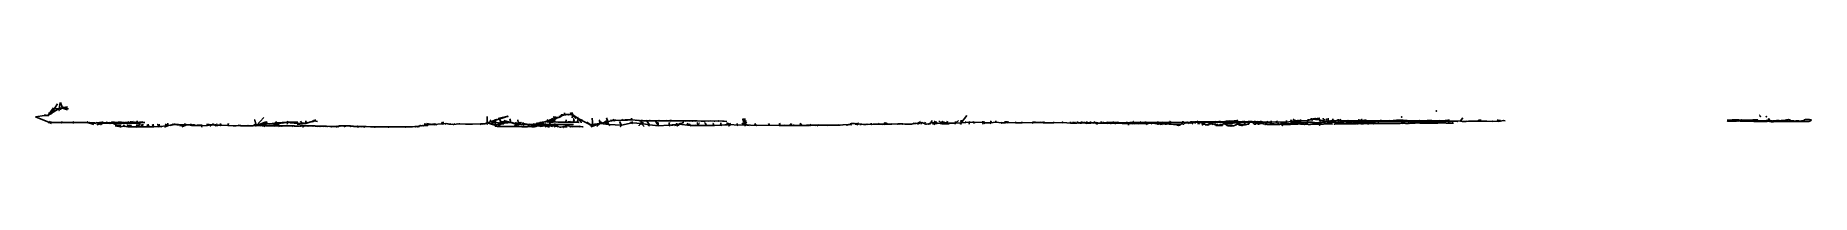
# Model space of a CAD drawing. Header units: millimetres. Extents: x 2301 to 12907, y -144 to 6.
import ezdxf

# ---------------------------------------------------------------- set-up
doc = ezdxf.new("R2010")
doc.units = ezdxf.units.MM
doc.linetypes.add('DASH', pattern=[0.6, 0.3, -0.3])

msp = doc.modelspace()

# ---------------------------------------------------------------- linework, layer by layer
at = {"layer": 'Shots', "color": 1}
for p, q in [((2301.13, -80.898), (2355.686, -71.01)), ((2301.13, -80.898), (2383.678, -114.81)), ((2355.686, -71.01), (2377.106, -70.734)), ((2377.106, -70.734), (2396.376, -58.85)), ((2396.376, -58.85), (2441.798, -30.526)), ((2441.798, -30.526), (2461.418, -27.33)), ((3913.354, -119.662), (3964.654, -104.52)), ((5020.19, -109.766), (5122.442, -76.428)), ((5353.856, -107.494), (5389.894, -104.864)), ((5389.894, -104.864), (5411.828, -88.35)), ((5411.828, -88.35), (5425.05, -84.382)), ((5425.05, -84.382), (5442.586, -74.044)), ((5442.586, -74.044), (5460.386, -68.074)), ((5460.386, -68.074), (5502.872, -65.416)), ((5502.872, -65.416), (5509.19, -67.73)), ((5509.19, -67.73), (5542.824, -90.642)), ((5513.656, -111.568), (5515.046, -91.422)), ((5542.824, -90.642), (5628.58, -136.606)), ((5719.76, -108.464), (5754.014, -102.312)), ((5754.014, -102.312), (5801.126, -99.918)), ((5801.126, -99.918), (5857.49, -97.28)), ((5857.49, -97.28), (5927.624, -104.158)), ((5927.624, -104.158), (5974.856, -103.698)), ((5974.856, -103.698), (6054.192, -104.058)), ((6054.192, -104.058), (6102.36, -103.664)), ((6102.36, -103.664), (6170.91, -103.892)), ((6170.91, -103.892), (6198.088, -104.484)), ((6198.088, -104.484), (6225.072, -104.744)), ((6225.072, -104.744), (6252.268, -104.876)), ((6252.268, -104.876), (6277.41, -105.828)), ((6277.41, -105.828), (6298.63, -106.116)), ((6298.63, -106.116), (6332.358, -104.758)), ((6332.358, -104.758), (6356.944, -105.512)), ((6356.944, -105.512), (6380.634, -104.278)), ((6380.634, -104.278), (6407.222, -106.22)), ((9463.156, -106.636), (9477.222, -102.054)), ((9773.572, -111.992), (9822.836, -103.716)), ((9822.836, -103.716), (9857.77, -104.448)), ((9857.77, -104.448), (9900.08, -101.918)), ((9900.08, -101.918), (9921.594, -94.16)), ((9921.594, -94.16), (9969.484, -97.406)), ((9969.484, -97.406), (9995.076, -104.26)), ((9995.076, -104.26), (10021.136, -106.082)), ((10021.136, -106.082), (10047.722, -102.868)), ((10047.722, -102.868), (10079.336, -103.178)), ((10079.336, -103.178), (10139.39, -102.93)), ((10139.39, -102.93), (10180.736, -103.986)), ((10180.736, -103.986), (10215.86, -103.622)), ((10215.86, -103.622), (10242.134, -103.164)), ((10242.134, -103.164), (10292.432, -104.18)), ((10292.432, -104.18), (10335.694, -104.062)), ((10335.694, -104.062), (10388.964, -103.65)), ((10388.964, -103.65), (10429.5, -100.032)), ((10429.5, -100.032), (10467.668, -100.032)), ((10467.668, -100.032), (10519.326, -104.706)), ((10519.326, -104.706), (10566.758, -103.582)), ((10566.758, -103.582), (10625.51, -101.918)), ((10625.51, -101.918), (10687.448, -103.274)), ((10687.448, -103.274), (10724.094, -104.776)), ((10724.094, -104.776), (10758.114, -106.862)), ((10758.114, -106.862), (10794.694, -105.26)), ((10794.694, -105.26), (10811.246, -103.254)), ((10811.246, -103.254), (10822.878, -107.176)), ((10862.566, -106.124), (10878.844, -106.05)), ((10878.844, -106.05), (10912.84, -106.046)), ((10912.84, -106.046), (10932.758, -105.134)), ((10932.758, -105.134), (10966.672, -106.296)), ((11004.596, -107.358), (11047.374, -105.818)), ((11047.374, -105.818), (11067.556, -101.734)), ((2383.678, -114.81), (2456.284, -113.766)), ((2456.284, -113.766), (2528.378, -114.598)), ((2528.378, -114.598), (2611.548, -114.608)), ((2611.548, -114.608), (2701.832, -118.042)), ((2701.832, -118.042), (2742.694, -117.852)), ((2742.694, -117.852), (2763.328, -118.022)), ((2742.694, -117.852), (2868.096, -118.24)), ((2763.328, -118.022), (2786.632, -129.254)), ((2786.632, -129.254), (2808.774, -140.346)), ((2808.774, -140.346), (2828.182, -136.848)), ((2828.182, -136.848), (2852.14, -139.036)), ((2852.14, -139.036), (2867.068, -139.108)), ((2867.068, -139.108), (2903.416, -139.668)), ((2868.096, -118.24), (2908.686, -113.348)), ((2903.416, -139.668), (2939.186, -139.314)), ((2939.186, -139.314), (2971.888, -139.678)), ((2971.888, -139.678), (3005.674, -140.124)), ((3005.674, -140.124), (3039.184, -138.264)), ((3039.184, -138.264), (3088.55, -134.512)), ((3088.55, -134.512), (3121.198, -126.55)), ((3121.198, -126.55), (3131.336, -126.312)), ((3131.336, -126.312), (3204.526, -127.884)), ((3204.526, -127.884), (3223.332, -127.644)), ((3223.332, -127.644), (3246.308, -132.004)), ((3246.308, -132.004), (3292.248, -133.836)), ((3292.248, -133.836), (3325.516, -131.176)), ((3325.516, -131.176), (3352.436, -128.654)), ((3352.436, -128.654), (3371.128, -130.778)), ((3371.128, -130.778), (3406.356, -129.876)), ((3406.356, -129.876), (3450.524, -131.934)), ((3450.524, -131.934), (3482.588, -133.57)), ((3482.588, -133.57), (3500.06, -133.334)), ((3500.06, -133.334), (3511.714, -130.972)), ((3511.714, -130.972), (3515.108, -131.416)), ((3515.108, -131.416), (3521.73, -131.5)), ((3521.73, -131.5), (3527.37, -133.594)), ((3527.37, -133.594), (3541.88, -133.324)), ((3541.88, -133.324), (3552.9, -133.126)), ((3552.9, -133.126), (3571.236, -133.214)), ((3571.236, -133.214), (3599.038, -133.062)), ((3599.038, -133.062), (3620.48, -132.492)), ((3620.48, -132.492), (3635.426, -130.784)), ((3620.48, -132.492), (3620.48, -132.492)), ((3620.48, -132.492), (3663.586, -132.67)), ((3635.426, -130.784), (3675.108, -122.376)), ((3663.586, -132.67), (3701.92, -134.394)), ((3675.108, -122.376), (3739.906, -121.356)), ((3701.92, -134.394), (3733.012, -133.452)), ((3733.012, -133.452), (3755.586, -133.706)), ((3739.906, -121.356), (3808.728, -112.106)), ((3755.586, -133.706), (3795.418, -134.692)), ((3795.418, -134.692), (3832.808, -134.274)), ((3808.728, -112.106), (3894.714, -121.044)), ((3832.808, -134.274), (3861.33, -135.354)), ((3861.33, -135.354), (3882.332, -134.866)), ((3882.332, -134.866), (3907.788, -133.516)), ((3894.714, -121.044), (3913.354, -119.662)), ((3907.788, -133.516), (3918.016, -133.416)), ((3918.016, -133.416), (3944.074, -134.132)), ((3944.074, -134.132), (3970.184, -134.796)), ((3970.184, -134.796), (3990.904, -136.394)), ((3990.904, -136.394), (4035.548, -135.414)), ((4035.548, -135.414), (4066.654, -136.952)), ((4066.654, -136.952), (4095.866, -138.22)), ((4095.866, -138.22), (4115.792, -134.678)), ((4115.792, -134.678), (4141.628, -134.888)), ((4141.628, -134.888), (4150.792, -134.914)), ((4150.792, -134.914), (4181.722, -134.912)), ((4181.722, -134.912), (4198.37, -135.722)), ((4198.37, -135.722), (4207.076, -138.862)), ((4207.076, -138.862), (4218.218, -138.272)), ((4218.218, -138.272), (4223.002, -137.002)), ((4223.002, -137.002), (4233.254, -137.444)), ((4233.254, -137.444), (4250.03, -138.052)), ((4250.03, -138.052), (4269.636, -137.784)), ((4269.636, -137.784), (4305.884, -139.7)), ((4305.884, -139.7), (4328.276, -139.822)), ((4328.276, -139.822), (4342.9, -139.986)), ((4342.9, -139.986), (4359.408, -139.836)), ((4359.408, -139.836), (4383.228, -139.792)), ((4383.228, -139.792), (4405.078, -140.802)), ((4405.078, -140.802), (4428.654, -139.622)), ((4428.654, -139.622), (4441.804, -140.038)), ((4441.804, -140.038), (4448.158, -139.8)), ((4448.158, -139.8), (4461.598, -139.244)), ((4461.598, -139.244), (4473.646, -139.492)), ((4473.646, -139.492), (4502.312, -139.524)), ((4502.312, -139.524), (4513.866, -139.158)), ((4513.866, -139.158), (4531.35, -139.772)), ((4531.35, -139.772), (4540.914, -140.366)), ((4540.914, -140.366), (4552.608, -139.79)), ((4552.608, -139.79), (4566.93, -138.632)), ((4566.93, -138.632), (4575.632, -138.784)), ((4575.632, -138.784), (4583.278, -138.632)), ((4583.278, -138.632), (4585.776, -138.912)), ((4585.776, -138.912), (4593.074, -137.146)), ((4593.074, -137.146), (4597.744, -132.582)), ((4597.744, -132.582), (4604.682, -133.5)), ((4604.682, -133.5), (4614.24, -132.882)), ((4614.24, -132.882), (4618.038, -133.02)), ((4618.038, -133.02), (4621.642, -132.652)), ((4621.642, -132.652), (4629.172, -132.24)), ((4629.172, -132.24), (4629.528, -132.212)), ((4629.528, -132.212), (4634.426, -132.224)), ((4634.426, -132.224), (4636.806, -132.102)), ((4636.806, -132.102), (4643.174, -131.502)), ((4643.174, -131.502), (4643.906, -126.812)), ((4643.906, -126.812), (4670.094, -125.312)), ((4670.094, -125.312), (4734.946, -122.066)), ((4734.946, -122.066), (4753.13, -119.366)), ((4753.13, -119.366), (4778.884, -123.506)), ((4778.884, -123.506), (4797.484, -125.048)), ((4797.484, -125.048), (4828.572, -122.694)), ((4828.572, -122.694), (4887.516, -124.178)), ((4887.516, -124.178), (4910.864, -123.014)), ((4910.864, -123.014), (4958.5, -122.344)), ((4958.5, -122.344), (4984.224, -121.03)), ((4984.224, -121.03), (4997.474, -116.446)), ((4997.474, -116.446), (5020.19, -109.766)), ((4997.474, -116.446), (5044.808, -129.07)), ((4997.474, -116.446), (4997.474, -116.446)), ((5044.808, -129.07), (5083.356, -120.008)), ((5044.808, -129.07), (5060.994, -138.698)), ((5060.994, -138.698), (5160.994, -138.698)), ((5083.356, -120.008), (5139.722, -114.076)), ((5139.722, -114.076), (5185.174, -129.376)), ((5139.722, -114.076), (5177.246, -126.636)), ((5160.994, -138.698), (5179.238, -138.178)), ((5177.246, -126.636), (5212.546, -126.516)), ((5179.238, -138.178), (5205.5, -139.28)), ((5185.174, -129.376), (5190.402, -126.61)), ((5190.402, -126.61), (5290.402, -126.61)), ((5205.5, -139.28), (5225.258, -140.744)), ((5212.546, -126.516), (5246.648, -125.696)), ((5225.258, -140.744), (5247.734, -138.724)), ((5246.648, -125.696), (5291.876, -125.618)), ((5246.648, -125.696), (5446.648, -125.696)), ((5247.734, -138.724), (5266.394, -139.198)), ((5266.394, -139.198), (5276.44, -137.462)), ((5276.44, -137.462), (5289.046, -134.704)), ((5289.046, -134.704), (5319.246, -133.576)), ((5290.402, -126.61), (5297.726, -130.346)), ((5291.876, -125.618), (5328.536, -114.928)), ((5297.726, -130.346), (5309.794, -128.918)), ((5297.726, -130.346), (5311.9, -130.902)), ((5309.794, -128.918), (5335.56, -129.826)), ((5311.9, -130.902), (5327.83, -135.284)), ((5319.246, -133.576), (5345.612, -134.142)), ((5327.83, -135.284), (5347.728, -128.658)), ((5328.536, -114.928), (5353.856, -107.494)), ((5335.56, -129.826), (5383.774, -129.316)), ((5345.612, -134.142), (5385.076, -133.268)), ((5347.728, -128.658), (5360.796, -131.134)), ((5353.856, -107.494), (5369.866, -109.4)), ((5360.796, -131.134), (5367.444, -132.352)), ((5367.444, -132.352), (5375.396, -133.098)), ((5369.866, -109.4), (5468.99, -112.796)), ((5369.866, -109.4), (5411.08, -111.302)), ((5375.396, -133.098), (5381.076, -133.092)), ((5381.076, -133.092), (5391.376, -133.126)), ((5383.774, -129.316), (5400.802, -131.016)), ((5385.076, -133.268), (5401.17, -136.638)), ((5391.376, -133.126), (5409.56, -133.07)), ((5400.802, -131.016), (5412.5, -125.564)), ((5401.17, -136.638), (5418.008, -137.316)), ((5412.5, -125.564), (5512.5, -125.564)), ((5418.008, -137.316), (5435.936, -141.684)), ((5435.936, -141.684), (5452.614, -140.446)), ((5446.648, -125.696), (5497.782, -138.428)), ((5452.614, -140.446), (5467.056, -140.224)), ((5468.99, -112.796), (5547.048, -111.15)), ((5468.99, -112.796), (5513.656, -111.568)), ((5497.782, -138.428), (5507.828, -138.802)), ((5507.828, -138.802), (5552.858, -137.802)), ((5513.656, -111.568), (5547.042, -114.474)), ((5552.858, -137.802), (5568.59, -139.94)), ((5628.58, -136.606), (5673.878, -120.13)), ((5673.878, -120.13), (5719.76, -108.464)), ((5673.878, -120.13), (5724.188, -125.198)), ((5724.188, -125.198), (5800.47, -130.546)), ((5800.47, -130.546), (5863.496, -116.446)), ((5863.496, -116.446), (5919.642, -119.492)), ((5919.642, -119.492), (5968.836, -128.61)), ((5968.836, -128.61), (6022.414, -133.004)), ((6022.414, -133.004), (6083.836, -130.072)), ((6083.836, -130.072), (6142.16, -123.754)), ((6142.16, -123.754), (6212.268, -131.424)), ((6212.268, -131.424), (6256.792, -132.118)), ((6256.792, -132.118), (6308.18, -131.4)), ((6308.18, -131.4), (6352.282, -132.442)), ((6352.282, -132.442), (6392.196, -130.784)), ((6392.196, -130.784), (6451.234, -126.84)), ((6407.222, -106.22), (6413.122, -106.66)), ((6451.234, -126.84), (6493.256, -130.94)), ((6493.256, -130.94), (6537.532, -128.596)), ((6537.532, -128.596), (6605.834, -131.75)), ((6605.834, -131.75), (6683.662, -130.128)), ((6683.662, -130.128), (6747.684, -131.626)), ((6747.684, -131.626), (6806.846, -132.414)), ((6806.846, -132.414), (6877.926, -131.138)), ((6877.926, -131.138), (6929.932, -130.782)), ((6929.932, -130.782), (6973.052, -130.698)), ((6973.052, -130.698), (7030.894, -130.338)), ((7030.894, -130.338), (7085.046, -129.402)), ((7085.046, -129.402), (7164.414, -125.098)), ((7164.414, -125.098), (7174.536, -119.798)), ((7174.536, -119.798), (7206.104, -122.258)), ((7206.104, -122.258), (7230.55, -124.784)), ((7230.55, -124.784), (7245.234, -125.666)), ((7245.234, -125.666), (7258.366, -125.918)), ((7258.366, -125.918), (7266.812, -124.934)), ((7266.812, -124.934), (7293.148, -126.63)), ((7293.148, -126.63), (7304.474, -123.866)), ((7304.474, -123.866), (7326.72, -123.812)), ((7326.72, -123.812), (7340.838, -124.206)), ((7340.838, -124.206), (7358.492, -124.228)), ((7358.492, -124.228), (7370.884, -123.912)), ((7370.884, -123.912), (7390.426, -123.154)), ((7390.426, -123.154), (7413.432, -124.952)), ((7413.432, -124.952), (7451.356, -121.116)), ((7451.356, -121.116), (7479.506, -121.534)), ((7479.506, -121.534), (7492.564, -123.52)), ((7492.564, -123.52), (7500.87, -124.402)), ((7500.87, -124.402), (7515.798, -123.78)), ((7515.798, -123.78), (7533.466, -123.274)), ((7533.466, -123.274), (7546.568, -119.134)), ((7546.568, -119.134), (7574.238, -118.63)), ((7574.238, -118.63), (7590.436, -114.716)), ((7590.436, -114.716), (7598.138, -115.116)), ((7598.138, -115.116), (7609.996, -120.216)), ((7609.996, -120.216), (7613.32, -122.552)), ((7613.32, -122.552), (7621.75, -124.714)), ((7621.75, -124.714), (7637.234, -121.23)), ((7637.234, -121.23), (7650.874, -113.61)), ((7650.874, -113.61), (7681.9, -115.764)), ((7681.9, -115.764), (7713.206, -121.34)), ((7713.206, -121.34), (7744.148, -117.574)), ((7744.148, -117.574), (7795.812, -117.044)), ((7795.812, -117.044), (7828.786, -115.994)), ((7828.786, -115.994), (7857.236, -113.37)), ((7857.236, -113.37), (7879.086, -112.162)), ((7879.086, -112.162), (7905.286, -113.528)), ((7905.286, -113.528), (7959.832, -111.026)), ((7959.832, -111.026), (7968.886, -115.056)), ((7968.886, -115.056), (8004.742, -116.732)), ((8004.742, -116.732), (8036.352, -111.882)), ((8036.352, -111.882), (8069.054, -116.142)), ((8069.054, -116.142), (8093.666, -115.268)), ((8093.666, -115.268), (8106.424, -113.124)), ((8106.424, -113.124), (8154.84, -116.942)), ((8154.84, -116.942), (8191.988, -115.782)), ((8191.988, -115.782), (8263.324, -114.484)), ((8263.324, -114.484), (8307.042, -114.632)), ((8307.042, -114.632), (8325.322, -115.514)), ((8325.322, -115.514), (8382.326, -116.826)), ((8382.326, -116.826), (8437.61, -114.66)), ((8437.61, -114.66), (8481.65, -117.362)), ((8481.65, -117.362), (8525.258, -115.45)), ((8481.65, -117.362), (8499.02, -117.43)), ((8481.65, -117.362), (8481.65, -117.362)), ((8499.02, -117.43), (8509.062, -117.338)), ((8509.062, -117.338), (8533.592, -116.87)), ((8525.258, -115.45), (8550.212, -114.802)), ((8533.592, -116.87), (8542.934, -117.296)), ((8542.934, -117.296), (8562.94, -116.804)), ((8550.212, -114.802), (8580.098, -114.98)), ((8562.94, -116.804), (8576.856, -117.276)), ((8576.856, -117.276), (8602.716, -117.742)), ((8580.098, -114.98), (8601.196, -115.54)), ((8601.196, -115.54), (8626.806, -113.684)), ((8602.716, -117.742), (8619.108, -116.886)), ((8619.108, -116.886), (8633.698, -116.712)), ((8626.806, -113.684), (8663.538, -117.332)), ((8633.698, -116.712), (8642.494, -117.04)), ((8642.494, -117.04), (8652.194, -117.626)), ((8652.194, -117.626), (8675.046, -118.016)), ((8663.538, -117.332), (8702.312, -114.086)), ((8675.046, -118.016), (8683.488, -117.818)), ((8683.488, -117.818), (8703.334, -118.378)), ((8702.312, -114.086), (8736.398, -114.326)), ((8703.334, -118.378), (8723.464, -118.882)), ((8723.464, -118.882), (8737.664, -118.686)), ((8736.398, -114.326), (8766.042, -113.4)), ((8737.664, -118.686), (8752.806, -118.278)), ((8752.806, -118.278), (8765.436, -118.58)), ((8765.436, -118.58), (8790.642, -118.982)), ((8766.042, -113.4), (8817.86, -116.592)), ((8790.642, -118.982), (8810.194, -119.526)), ((8810.194, -119.526), (8830.698, -119.712)), ((8817.86, -116.592), (8854.63, -112.752)), ((8830.698, -119.712), (8853.274, -120.476)), ((8853.274, -120.476), (8862.422, -119.372)), ((8854.63, -112.752), (8899.502, -114.474)), ((8862.422, -119.372), (8883.482, -120.8)), ((8883.482, -120.8), (8920.588, -119.764)), ((8899.502, -114.474), (8929.51, -113.586)), ((8920.588, -119.764), (8944.344, -119.524)), ((8929.51, -113.586), (9004.288, -113.788)), ((8944.344, -119.524), (8966.438, -117.834)), ((8966.438, -117.834), (8990.482, -117.53)), ((8990.482, -117.53), (9000.022, -121.594)), ((9000.022, -121.594), (9010.11, -122.692)), ((9004.288, -113.788), (9082.624, -113.796)), ((9010.11, -122.692), (9023.48, -123.402)), ((9023.48, -123.402), (9050.672, -122.604)), ((9050.672, -122.604), (9073.518, -124.334)), ((9073.518, -124.334), (9089.546, -124.604)), ((9082.624, -113.796), (9153.8, -112.784)), ((9089.546, -124.604), (9098.256, -123.77)), ((9089.546, -124.604), (9105.036, -126.47)), ((9089.546, -124.604), (9089.546, -124.604)), ((9098.256, -123.77), (9129.596, -124.774)), ((9105.036, -126.47), (9107.458, -126.748)), ((9107.458, -126.748), (9110.726, -126.58)), ((9110.726, -126.58), (9115.168, -126.546)), ((9115.168, -126.546), (9126.934, -131.098)), ((9126.934, -131.098), (9148.082, -120.654)), ((9129.596, -124.774), (9151.784, -122.844)), ((9151.784, -122.844), (9157.732, -124.45)), ((9153.8, -112.784), (9204.196, -114.96)), ((9157.732, -124.45), (9162.232, -118.826)), ((9162.232, -118.826), (9180.55, -115.706)), ((9180.55, -115.706), (9184.296, -116.57)), ((9184.296, -116.57), (9204.53, -115.794)), ((9204.196, -114.96), (9243.254, -112.032)), ((9204.53, -115.794), (9229.432, -110.448)), ((9229.432, -110.448), (9240.696, -110.334)), ((9240.696, -110.334), (9248.18, -109.678)), ((9243.254, -112.032), (9277.558, -114.33)), ((9248.18, -109.678), (9348.18, -109.678)), ((9248.18, -109.678), (9272.27, -119.728)), ((9272.27, -119.728), (9280.52, -111.19)), ((9272.27, -119.728), (9275.93, -122.818)), ((9275.93, -122.818), (9297.888, -128.25)), ((9277.558, -114.33), (9371.158, -112.872)), ((9280.52, -111.19), (9290.02, -109.404)), ((9290.02, -109.404), (9314.51, -110.654)), ((9297.888, -128.25), (9320.608, -117.818)), ((9314.51, -110.654), (9338.082, -110.204)), ((9320.608, -117.818), (9359.416, -132.57)), ((9338.082, -110.204), (9356.35, -109.652)), ((9348.18, -109.678), (9371.39, -109.702)), ((9356.35, -109.652), (9402.038, -109.002)), ((9356.35, -109.652), (9374.474, -110.694)), ((9359.416, -132.57), (9370.038, -130.246)), ((9359.416, -132.57), (9375.84, -132.798)), ((9371.158, -112.872), (9418.684, -114.294)), ((9371.39, -109.702), (9381.246, -109.936)), ((9374.474, -110.694), (9408.596, -109.684)), ((9375.84, -132.798), (9392.342, -123.886)), ((9375.84, -132.798), (9389.192, -130.962)), ((9381.246, -109.936), (9400.144, -109.77)), ((9392.342, -123.886), (9400.164, -119.582)), ((9400.144, -109.77), (9410.256, -110.694)), ((9400.164, -119.582), (9402.356, -112.184)), ((9402.038, -109.002), (9406.232, -107.328)), ((9402.356, -112.184), (9417.804, -112.3)), ((9406.232, -107.328), (9424.846, -106.506)), ((9410.256, -110.694), (9422.292, -108.478)), ((9417.804, -112.3), (9425.37, -109.058)), ((9418.684, -114.294), (9461.71, -112.442)), ((9422.292, -108.478), (9456.588, -109.252)), ((9424.846, -106.506), (9463.156, -106.636)), ((9425.37, -109.058), (9432.934, -112.316)), ((9456.588, -109.252), (9474.44, -109.004)), ((9461.71, -112.442), (9521.494, -114.166)), ((9474.44, -109.004), (9504.92, -110.114)), ((9504.92, -110.114), (9515.662, -109.32)), ((9515.662, -109.32), (9550.502, -108.516)), ((9521.494, -114.166), (9581.574, -111.88)), ((9550.502, -108.516), (9566.636, -108.972)), ((9566.636, -108.972), (9590.918, -109.486)), ((9581.574, -111.88), (9621.372, -112.8)), ((9621.372, -112.8), (9658.43, -112.1)), ((9658.43, -112.1), (9680.304, -112.772)), ((9680.304, -112.772), (9717.226, -110.882)), ((9717.226, -110.882), (9773.572, -111.992)), ((10822.878, -107.176), (10845.054, -107.182)), ((10845.054, -107.182), (10862.566, -106.124)), ((10966.672, -106.296), (11004.596, -107.358))]:
    msp.add_line(p, q, dxfattribs=at)
for centre in [(2355.686, -71.01), (2377.106, -70.734), (2396.376, -58.85), (2441.798, -30.526), (2461.418, -27.33), (3964.654, -104.52), (5122.442, -76.428), (5389.894, -104.864), (5411.828, -88.35), (5425.05, -84.382), (5442.586, -74.044), (5460.386, -68.074), (5502.872, -65.416), (5509.19, -67.73), (5515.046, -91.422), (5542.824, -90.642), (5754.014, -102.312), (5801.126, -99.918), (5857.49, -97.28), (5927.624, -104.158), (5974.856, -103.698), (6054.192, -104.058), (6102.36, -103.664), (6170.91, -103.892), (6198.088, -104.484), (6225.072, -104.744), (6252.268, -104.876), (6277.41, -105.828), (6298.63, -106.116), (6332.358, -104.758), (6356.944, -105.512), (6380.634, -104.278), (9477.222, -102.054), (9822.836, -103.716), (9857.77, -104.448), (9900.08, -101.918), (9921.594, -94.16), (9969.484, -97.406), (9995.076, -104.26), (10021.136, -106.082), (10047.722, -102.868), (10079.336, -103.178), (10139.39, -102.93), (10180.736, -103.986), (10215.86, -103.622), (10242.134, -103.164), (10292.432, -104.18), (10335.694, -104.062), (10388.964, -103.65), (10429.5, -100.032), (10467.668, -100.032), (10519.326, -104.706), (10566.758, -103.582), (10625.51, -101.918), (10687.448, -103.274), (10724.094, -104.776), (10794.694, -105.26), (10811.246, -103.254), (10862.566, -106.124), (10878.844, -106.05), (10912.84, -106.046), (10932.758, -105.134), (11047.374, -105.818), (11067.556, -101.734), (2383.678, -114.81), (2456.284, -113.766), (2528.378, -114.598), (2611.548, -114.608), (2701.832, -118.042), (2742.694, -117.852), (2763.328, -118.022), (2786.632, -129.254), (2808.774, -140.346), (2828.182, -136.848), (2852.14, -139.036), (2867.068, -139.108), (2868.096, -118.24), (2903.416, -139.668), (2908.686, -113.348), (2939.186, -139.314), (2971.888, -139.678), (3005.674, -140.124), (3039.184, -138.264), (3088.55, -134.512), (3121.198, -126.55), (3131.336, -126.312), (3204.526, -127.884), (3223.332, -127.644), (3246.308, -132.004), (3292.248, -133.836), (3325.516, -131.176), (3352.436, -128.654), (3371.128, -130.778), (3406.356, -129.876), (3450.524, -131.934), (3482.588, -133.57), (3500.06, -133.334), (3511.714, -130.972), (3515.108, -131.416), (3521.73, -131.5), (3527.37, -133.594), (3541.88, -133.324), (3552.9, -133.126), (3571.236, -133.214), (3599.038, -133.062), (3620.48, -132.492), (3620.48, -132.492), (3635.426, -130.784), (3663.586, -132.67), (3675.108, -122.376), (3701.92, -134.394), (3733.012, -133.452), (3739.906, -121.356), (3755.586, -133.706), (3795.418, -134.692), (3808.728, -112.106), (3832.808, -134.274), (3861.33, -135.354), (3882.332, -134.866), (3894.714, -121.044), (3907.788, -133.516), (3913.354, -119.662), (3918.016, -133.416), (3944.074, -134.132), (3970.184, -134.796), (3990.904, -136.394), (4035.548, -135.414), (4066.654, -136.952), (4095.866, -138.22), (4115.792, -134.678), (4141.628, -134.888), (4150.792, -134.914), (4181.722, -134.912), (4198.37, -135.722), (4207.076, -138.862), (4218.218, -138.272), (4223.002, -137.002), (4233.254, -137.444), (4250.03, -138.052), (4269.636, -137.784), (4305.884, -139.7), (4328.276, -139.822), (4342.9, -139.986), (4359.408, -139.836), (4383.228, -139.792), (4405.078, -140.802), (4428.654, -139.622), (4441.804, -140.038), (4448.158, -139.8), (4461.598, -139.244), (4473.646, -139.492), (4502.312, -139.524), (4513.866, -139.158), (4531.35, -139.772), (4540.914, -140.366), (4552.608, -139.79), (4566.93, -138.632), (4575.632, -138.784), (4583.278, -138.632), (4585.776, -138.912), (4593.074, -137.146), (4597.744, -132.582), (4604.682, -133.5), (4614.24, -132.882), (4618.038, -133.02), (4621.642, -132.652), (4629.172, -132.24), (4629.528, -132.212), (4634.426, -132.224), (4636.806, -132.102), (4643.174, -131.502), (4643.906, -126.812), (4670.094, -125.312), (4734.946, -122.066), (4753.13, -119.366), (4778.884, -123.506), (4797.484, -125.048), (4828.572, -122.694), (4887.516, -124.178), (4910.864, -123.014), (4958.5, -122.344), (4984.224, -121.03), (4997.474, -116.446), (4997.474, -116.446), (5020.19, -109.766), (5044.808, -129.07), (5060.994, -138.698), (5083.356, -120.008), (5139.722, -114.076), (5160.994, -138.698), (5177.246, -126.636), (5179.238, -138.178), (5185.174, -129.376), (5190.402, -126.61), (5205.5, -139.28), (5212.546, -126.516), (5225.258, -140.744), (5246.648, -125.696), (5247.734, -138.724), (5266.394, -139.198), (5276.44, -137.462), (5289.046, -134.704), (5290.402, -126.61), (5291.876, -125.618), (5297.726, -130.346), (5309.794, -128.918), (5311.9, -130.902), (5319.246, -133.576), (5327.83, -135.284), (5328.536, -114.928), (5335.56, -129.826), (5345.612, -134.142), (5347.728, -128.658), (5353.856, -107.494), (5360.796, -131.134), (5367.444, -132.352), (5369.866, -109.4), (5375.396, -133.098), (5381.076, -133.092), (5383.774, -129.316), (5385.076, -133.268), (5391.376, -133.126), (5400.802, -131.016), (5401.17, -136.638), (5409.56, -133.07), (5411.08, -111.302), (5412.5, -125.564), (5418.008, -137.316), (5435.936, -141.684), (5446.648, -125.696), (5452.614, -140.446), (5467.056, -140.224), (5468.99, -112.796), (5497.782, -138.428), (5507.828, -138.802), (5512.5, -125.564), (5513.656, -111.568), (5547.042, -114.474), (5547.048, -111.15), (5552.858, -137.802), (5568.59, -139.94), (5628.58, -136.606), (5673.878, -120.13), (5719.76, -108.464), (5724.188, -125.198), (5800.47, -130.546), (5863.496, -116.446), (5919.642, -119.492), (5968.836, -128.61), (6022.414, -133.004), (6083.836, -130.072), (6142.16, -123.754), (6212.268, -131.424), (6256.792, -132.118), (6308.18, -131.4), (6352.282, -132.442), (6392.196, -130.784), (6407.222, -106.22), (6413.122, -106.66), (6451.234, -126.84), (6493.256, -130.94), (6537.532, -128.596), (6605.834, -131.75), (6683.662, -130.128), (6747.684, -131.626), (6806.846, -132.414), (6877.926, -131.138), (6929.932, -130.782), (6973.052, -130.698), (7030.894, -130.338), (7085.046, -129.402), (7164.414, -125.098), (7174.536, -119.798), (7206.104, -122.258), (7230.55, -124.784), (7245.234, -125.666), (7258.366, -125.918), (7266.812, -124.934), (7293.148, -126.63), (7304.474, -123.866), (7326.72, -123.812), (7340.838, -124.206), (7358.492, -124.228), (7370.884, -123.912), (7390.426, -123.154), (7413.432, -124.952), (7451.356, -121.116), (7479.506, -121.534), (7492.564, -123.52), (7500.87, -124.402), (7515.798, -123.78), (7533.466, -123.274), (7546.568, -119.134), (7574.238, -118.63), (7590.436, -114.716), (7598.138, -115.116), (7609.996, -120.216), (7613.32, -122.552), (7621.75, -124.714), (7637.234, -121.23), (7650.874, -113.61), (7681.9, -115.764), (7713.206, -121.34), (7744.148, -117.574), (7795.812, -117.044), (7828.786, -115.994), (7857.236, -113.37), (7879.086, -112.162), (7905.286, -113.528), (7959.832, -111.026), (7968.886, -115.056), (8004.742, -116.732), (8036.352, -111.882), (8069.054, -116.142), (8093.666, -115.268), (8106.424, -113.124), (8154.84, -116.942), (8191.988, -115.782), (8263.324, -114.484), (8307.042, -114.632), (8325.322, -115.514), (8382.326, -116.826), (8437.61, -114.66), (8481.65, -117.362), (8481.65, -117.362), (8499.02, -117.43), (8509.062, -117.338), (8525.258, -115.45), (8533.592, -116.87), (8542.934, -117.296), (8550.212, -114.802), (8562.94, -116.804), (8576.856, -117.276), (8580.098, -114.98), (8601.196, -115.54), (8602.716, -117.742), (8619.108, -116.886), (8626.806, -113.684), (8633.698, -116.712), (8642.494, -117.04), (8652.194, -117.626), (8663.538, -117.332), (8675.046, -118.016), (8683.488, -117.818), (8702.312, -114.086), (8703.334, -118.378), (8723.464, -118.882), (8736.398, -114.326), (8737.664, -118.686), (8752.806, -118.278), (8765.436, -118.58), (8766.042, -113.4), (8790.642, -118.982), (8810.194, -119.526), (8817.86, -116.592), (8830.698, -119.712), (8853.274, -120.476), (8854.63, -112.752), (8862.422, -119.372), (8883.482, -120.8), (8899.502, -114.474), (8920.588, -119.764), (8929.51, -113.586), (8944.344, -119.524), (8966.438, -117.834), (8990.482, -117.53), (9000.022, -121.594), (9004.288, -113.788), (9010.11, -122.692), (9023.48, -123.402), (9050.672, -122.604), (9073.518, -124.334), (9082.624, -113.796), (9089.546, -124.604), (9089.546, -124.604), (9098.256, -123.77), (9105.036, -126.47), (9107.458, -126.748), (9110.726, -126.58), (9115.168, -126.546), (9126.934, -131.098), (9129.596, -124.774), (9148.082, -120.654), (9151.784, -122.844), (9153.8, -112.784), (9157.732, -124.45), (9162.232, -118.826), (9180.55, -115.706), (9184.296, -116.57), (9204.196, -114.96), (9204.53, -115.794), (9229.432, -110.448), (9240.696, -110.334), (9243.254, -112.032), (9248.18, -109.678), (9272.27, -119.728), (9275.93, -122.818), (9277.558, -114.33), (9280.52, -111.19), (9290.02, -109.404), (9297.888, -128.25), (9314.51, -110.654), (9320.608, -117.818), (9338.082, -110.204), (9348.18, -109.678), (9356.35, -109.652), (9359.416, -132.57), (9370.038, -130.246), (9371.158, -112.872), (9371.39, -109.702), (9374.474, -110.694), (9375.84, -132.798), (9381.246, -109.936), (9389.192, -130.962), (9392.342, -123.886), (9400.144, -109.77), (9400.164, -119.582), (9402.038, -109.002), (9402.356, -112.184), (9406.232, -107.328), (9408.596, -109.684), (9410.256, -110.694), (9417.804, -112.3), (9418.684, -114.294), (9422.292, -108.478), (9424.846, -106.506), (9425.37, -109.058), (9432.934, -112.316), (9456.588, -109.252), (9461.71, -112.442), (9463.156, -106.636), (9474.44, -109.004), (9504.92, -110.114), (9515.662, -109.32), (9521.494, -114.166), (9550.502, -108.516), (9566.636, -108.972), (9581.574, -111.88), (9590.918, -109.486), (9621.372, -112.8), (9658.43, -112.1), (9680.304, -112.772), (9717.226, -110.882), (9773.572, -111.992), (10758.114, -106.862), (10822.878, -107.176), (10845.054, -107.182), (10966.672, -106.296), (11004.596, -107.358)]:
    msp.add_circle(centre, 0.1, dxfattribs=at)
at = {"layer": 'Sketch', "color": 0}
for points in [[(10655.584, -108.952), (10657.684, -109.852), (10658.884, -109.552), (10660.384, -109.552), (10661.584, -109.852), (10664.884, -109.852), (10667.584, -109.252), (10669.084, -109.252), (10670.284, -108.952), (10673.584, -108.652), (10676.884, -107.752), (10677.484, -108.052), (10678.684, -107.752), (10680.184, -107.752), (10682.284, -107.152), (10683.484, -107.152), (10685.284, -106.852), (10687.984, -106.852), (10690.684, -106.252), (10691.884, -106.552), (10697.284, -106.552), (10698.784, -106.252), (10700.884, -106.252), (10702.984, -105.952), (10705.384, -105.952), (10706.584, -105.652), (10707.784, -105.652), (10708.984, -105.052), (10710.484, -105.652), (10711.684, -105.052), (10714.684, -105.052), (10716.184, -105.352), (10717.384, -105.352), (10718.284, -105.052), (10724.284, -106.252), (10725.484, -105.952), (10726.684, -106.252), (10729.084, -106.552), (10730.584, -106.552), (10732.084, -106.852), (10733.284, -107.152), (10734.784, -106.852), (10736.284, -106.852), (10738.384, -107.152), (10740.484, -107.152), (10742.584, -106.852), (10745.284, -107.152), (10747.984, -107.452), (10754.284, -107.452), (10755.784, -106.852), (10756.984, -107.152), (10758.184, -107.452), (10759.684, -106.852), (10760.884, -107.152), (10762.684, -107.152), (10763.284, -106.852), (10764.484, -107.152), (10767.184, -107.452), (10768.384, -107.752)], [(12404.284, -100.702), (12404.584, -100.852), (12405.184, -100.702), (12408.934, -101.002), (12409.384, -101.002), (12409.684, -100.852), (12414.784, -100.552), (12415.084, -100.402), (12415.534, -100.552), (12416.884, -100.402), (12417.784, -100.102), (12418.384, -100.102), (12418.834, -99.952), (12419.434, -100.102), (12420.484, -99.952), (12421.384, -100.102), (12423.034, -99.652), (12426.184, -99.652), (12427.234, -99.352), (12429.634, -99.352), (12430.684, -99.052), (12430.984, -98.902), (12431.434, -99.052), (12432.934, -99.052), (12434.284, -98.752), (12435.184, -98.752), (12437.284, -98.302), (12439.234, -98.152), (12440.884, -98.152), (12442.684, -97.702), (12443.884, -97.702), (12444.484, -97.552), (12447.034, -97.552), (12447.634, -97.702), (12448.534, -97.402), (12450.034, -97.552), (12451.084, -97.552), (12452.134, -97.852), (12452.884, -97.702), (12453.484, -97.852), (12454.984, -97.852), (12456.634, -98.152), (12457.534, -98.302), (12458.134, -98.152), (12459.634, -98.302), (12460.834, -98.302), (12461.584, -98.452), (12462.184, -98.452), (12462.484, -98.302), (12464.584, -98.302), (12465.184, -98.602), (12465.784, -98.602), (12466.084, -98.452), (12467.134, -98.752), (12468.484, -98.602), (12468.784, -98.452)], [(12404.434, -107.002), (12405.784, -106.552), (12406.084, -106.702), (12406.534, -106.702), (12406.834, -106.552), (12407.284, -106.552), (12408.184, -106.402), (12408.934, -106.402), (12409.534, -106.252), (12409.984, -106.252), (12410.284, -106.102), (12412.534, -106.102), (12412.834, -105.952), (12413.734, -105.952), (12414.334, -105.802), (12414.934, -105.802), (12415.834, -105.652), (12430.234, -105.652), (12430.534, -105.802), (12434.884, -105.802), (12435.634, -105.952), (12436.384, -105.802), (12437.734, -105.802), (12438.034, -105.652), (12438.634, -105.952), (12439.234, -105.952), (12439.984, -105.802), (12440.434, -105.802), (12441.184, -105.652), (12441.484, -105.652), (12441.784, -105.502), (12442.234, -105.652), (12443.134, -105.502), (12444.034, -105.652), (12444.784, -105.652), (12446.284, -105.352), (12447.334, -105.352), (12447.934, -105.502), (12448.684, -105.352), (12451.084, -105.352), (12451.834, -105.202), (12452.284, -105.202), (12452.884, -105.352), (12454.084, -105.352), (12454.384, -105.202), (12455.284, -105.202), (12455.584, -105.052), (12455.884, -105.202), (12456.634, -105.202), (12457.384, -105.052), (12459.784, -105.052), (12460.084, -104.902), (12461.134, -104.902), (12461.434, -104.752), (12462.034, -104.902), (12462.634, -104.902), (12463.084, -105.052), (12463.384, -104.902), (12463.684, -105.052), (12464.134, -104.902), (12464.734, -105.052), (12465.484, -105.052), (12466.084, -105.202), (12466.384, -105.202)], [(12465.034, -104.902), (12465.784, -104.902), (12466.084, -105.052), (12466.684, -104.902), (12467.284, -105.052), (12469.534, -105.052), (12470.884, -104.752), (12472.234, -104.902), (12472.534, -104.902), (12472.834, -104.752), (12474.184, -104.902), (12475.684, -104.752), (12477.034, -104.902), (12478.684, -104.752), (12479.434, -104.902), (12480.784, -104.902), (12481.984, -105.052), (12483.784, -105.052), (12484.234, -105.202), (12487.384, -105.202), (12488.434, -105.502), (12490.834, -105.502), (12491.584, -105.652), (12492.634, -105.652), (12493.084, -105.502), (12493.984, -105.652), (12494.734, -105.802), (12495.034, -105.952), (12496.534, -105.952), (12497.284, -106.102), (12498.634, -106.102), (12499.384, -106.252), (12500.134, -106.252), (12500.434, -106.102), (12500.734, -106.252), (12501.934, -106.252), (12503.284, -106.552), (12503.584, -106.552), (12503.884, -106.402), (12506.434, -106.402), (12506.734, -106.252), (12507.934, -106.252), (12508.834, -106.402), (12510.934, -106.402), (12511.834, -106.552), (12512.284, -106.552), (12513.034, -106.402), (12514.834, -106.402), (12515.434, -106.252), (12515.734, -106.402), (12518.434, -106.402), (12519.034, -106.552), (12525.034, -106.552)], [(12467.734, -97.852), (12468.034, -98.152), (12468.784, -98.152), (12469.384, -98.452), (12470.734, -98.452), (12472.834, -98.902), (12474.934, -99.052), (12476.884, -99.052), (12477.334, -99.202), (12478.684, -99.052), (12481.384, -99.202), (12482.734, -99.052), (12484.834, -99.052), (12485.734, -99.202), (12486.334, -99.052), (12487.534, -98.902), (12488.584, -98.902), (12489.484, -99.052), (12490.534, -99.052), (12490.984, -98.902), (12491.284, -99.052), (12492.934, -99.052), (12493.384, -99.202), (12493.834, -99.052), (12494.434, -99.202), (12496.684, -99.202), (12497.134, -99.352), (12498.184, -99.202), (12500.134, -99.202), (12501.034, -99.052), (12501.784, -99.202), (12502.534, -99.052), (12504.184, -99.052), (12505.384, -99.352), (12506.434, -99.202), (12507.184, -99.352), (12507.634, -99.202), (12508.084, -99.352), (12508.984, -99.352), (12509.434, -99.502), (12510.784, -99.502), (12511.084, -99.652), (12514.234, -99.652), (12514.534, -99.802), (12515.284, -99.802), (12515.584, -99.652), (12517.534, -99.652), (12518.734, -99.802), (12519.184, -99.802), (12519.784, -99.952), (12520.834, -99.952), (12521.434, -99.802), (12521.734, -99.802), (12522.334, -99.952), (12523.084, -100.102), (12523.684, -99.952), (12524.434, -99.952), (12525.334, -100.252), (12525.784, -100.252)], [(12522.934, -105.652), (12523.684, -105.502), (12524.434, -105.502), (12524.734, -105.652), (12525.334, -105.502), (12525.634, -105.652), (12526.384, -105.652), (12526.684, -105.502), (12528.184, -105.502), (12528.934, -105.352), (12532.384, -105.352), (12532.684, -105.502), (12533.584, -105.502), (12534.334, -105.352), (12535.834, -105.802), (12536.884, -105.802), (12539.284, -106.252), (12540.334, -106.402), (12541.084, -106.402), (12541.684, -106.702), (12543.034, -106.702), (12544.234, -106.852), (12546.784, -106.852), (12548.134, -106.702), (12548.884, -106.702), (12549.484, -106.552), (12550.234, -106.552), (12551.434, -106.852), (12552.184, -106.852), (12553.084, -106.702), (12555.034, -106.702), (12555.784, -106.852), (12559.234, -106.852), (12559.834, -106.702), (12561.484, -106.702)], [(12526.084, -100.252), (12526.384, -100.552), (12528.034, -100.402), (12528.334, -100.552), (12529.684, -100.252), (12530.134, -100.252), (12530.434, -100.102), (12533.134, -100.102), (12534.634, -99.952), (12536.284, -99.802), (12536.584, -99.652), (12537.334, -99.652), (12537.934, -99.502), (12539.584, -99.652), (12540.484, -99.652), (12542.284, -99.502), (12543.034, -99.502), (12543.334, -99.352), (12544.984, -99.352), (12546.484, -99.202), (12548.434, -99.352), (12549.184, -99.352), (12549.484, -99.202), (12550.684, -99.202), (12551.434, -99.052), (12552.634, -99.052), (12559.084, -98.302), (12559.684, -98.302), (12560.284, -98.152), (12563.134, -98.002), (12563.734, -98.152), (12564.484, -98.002), (12564.784, -98.152), (12565.384, -98.002), (12565.984, -98.152)], [(12564.634, -98.902), (12564.934, -99.202), (12565.384, -99.202), (12565.984, -98.902), (12568.234, -98.902), (12569.284, -98.752), (12570.334, -98.902), (12570.934, -98.902), (12571.234, -98.752), (12571.684, -98.902), (12571.984, -98.752), (12573.784, -98.752), (12574.384, -98.902), (12576.784, -98.902), (12578.134, -98.752), (12579.634, -98.602), (12580.234, -98.602), (12581.434, -98.452), (12581.734, -98.302), (12582.034, -98.452), (12582.634, -98.152), (12583.234, -98.152), (12583.534, -98.002), (12584.134, -98.152), (12585.034, -97.852), (12585.184, -98.152), (12583.534, -99.202)], [(12578.284, -104.452), (12580.284, -104.452), (12581.684, -104.652), (12582.484, -104.452), (12583.284, -104.452), (12584.084, -104.252), (12584.884, -104.452), (12586.484, -104.452), (12587.684, -104.052), (12588.684, -104.252), (12590.284, -104.052), (12591.084, -104.252), (12591.884, -104.252), (12593.084, -104.652), (12593.884, -104.852), (12594.284, -104.652)], [(12595.884, -70.052), (12595.684, -69.852)], [(12596.684, -104.552), (12597.084, -104.652), (12597.484, -104.552), (12597.684, -104.452), (12598.084, -104.552), (12598.384, -104.552), (12598.784, -104.452), (12599.684, -104.552), (12600.484, -104.452), (12601.284, -104.452), (12601.684, -104.352), (12601.884, -104.452), (12602.584, -104.452), (12602.784, -104.552), (12603.284, -104.452), (12605.084, -104.452), (12605.584, -104.552), (12606.584, -104.452), (12607.384, -104.452), (12608.184, -104.252), (12609.484, -104.352), (12610.184, -104.452), (12610.684, -104.352), (12612.284, -104.352), (12612.584, -104.452), (12612.984, -104.352), (12615.084, -104.352), (12615.784, -104.452), (12617.184, -104.252), (12617.584, -104.352), (12618.284, -104.252), (12618.684, -104.252), (12618.984, -104.152), (12619.984, -104.352), (12625.984, -104.352), (12626.484, -104.252), (12627.384, -104.252), (12628.084, -104.052), (12628.584, -104.152), (12628.984, -103.952), (12630.184, -103.952), (12631.084, -103.752), (12631.584, -103.652), (12632.184, -103.352), (12632.884, -103.352), (12633.084, -103.152), (12633.484, -103.252), (12633.684, -103.052), (12634.784, -103.152), (12635.584, -102.952)], [(12634.684, -103.452), (12635.284, -103.152), (12636.084, -102.952), (12636.984, -102.752), (12637.384, -102.552), (12637.884, -102.552), (12638.484, -102.352), (12639.184, -102.352), (12639.384, -102.252), (12640.084, -102.252), (12641.884, -101.852), (12642.084, -101.952), (12642.484, -101.752), (12642.784, -101.752), (12643.184, -101.852), (12643.584, -101.652), (12644.084, -101.652), (12644.484, -101.852), (12644.984, -101.752), (12645.384, -101.752), (12645.584, -101.852), (12645.984, -101.752), (12646.684, -101.752), (12647.484, -101.552), (12647.684, -101.552), (12648.384, -100.752), (12648.784, -99.852), (12648.984, -98.952), (12649.184, -98.352), (12649.184, -98.052), (12649.284, -97.652), (12649.284, -97.452)], [(12653.384, -92.852), (12652.484, -92.252), (12651.784, -92.252), (12651.284, -92.452), (12651.084, -92.652), (12650.784, -93.552), (12650.784, -94.252), (12650.984, -95.352), (12651.584, -96.652), (12652.384, -97.652), (12653.284, -98.652), (12653.984, -98.752), (12654.884, -98.452), (12655.184, -98.452), (12655.684, -97.852), (12655.984, -96.852), (12655.984, -96.052), (12655.284, -94.352), (12654.184, -92.952), (12653.284, -92.552)], [(12653.384, -96.252), (12654.284, -95.252), (12654.484, -94.852), (12654.484, -94.552), (12654.084, -93.952), (12653.184, -93.352), (12652.484, -93.252), (12651.984, -93.352), (12651.584, -93.752)], [(12656.084, -99.452), (12656.584, -100.152), (12656.984, -101.752), (12657.184, -101.952), (12657.284, -102.352), (12657.784, -103.252), (12658.684, -104.252), (12658.884, -104.252), (12659.684, -104.852), (12660.084, -104.952)], [(12659.584, -105.452), (12660.284, -105.352), (12661.184, -105.452), (12661.384, -105.552), (12664.284, -104.952), (12665.184, -104.952), (12666.584, -104.752), (12667.684, -104.752), (12668.584, -104.852), (12670.084, -104.752), (12670.384, -104.752), (12670.584, -104.852), (12672.184, -104.852), (12672.384, -104.952), (12673.584, -104.952), (12673.884, -104.852), (12674.384, -104.852), (12674.784, -105.052), (12674.984, -104.952), (12675.484, -105.052), (12677.384, -105.052), (12677.784, -105.152), (12678.884, -105.152), (12679.284, -104.852), (12679.884, -104.852), (12680.084, -104.752), (12680.284, -104.852), (12680.484, -104.752)], [(12681.984, -104.752), (12682.384, -104.852), (12685.384, -104.352), (12686.484, -104.052), (12686.984, -104.052), (12687.684, -103.852), (12688.184, -103.952), (12689.584, -103.552), (12690.584, -103.452), (12691.584, -103.352), (12691.984, -103.252), (12692.984, -103.252), (12693.484, -103.352), (12695.084, -103.152), (12695.484, -103.252), (12695.684, -103.152), (12695.884, -103.252), (12696.384, -103.152), (12696.784, -103.152), (12697.284, -103.052), (12698.184, -102.852), (12698.784, -102.652), (12699.684, -102.152), (12699.884, -102.152), (12700.084, -101.952), (12700.484, -101.852), (12700.684, -101.752), (12700.884, -101.852), (12700.984, -101.652), (12701.784, -101.652), (12701.984, -101.552), (12702.384, -101.852), (12702.784, -101.952), (12703.684, -102.152), (12705.684, -102.152), (12706.084, -102.252), (12706.284, -102.152), (12706.984, -102.252), (12707.284, -102.252), (12707.484, -102.152), (12707.684, -102.252), (12707.884, -102.152), (12708.384, -102.352), (12709.184, -102.352), (12710.284, -102.652), (12710.484, -102.552), (12711.284, -102.752), (12711.784, -102.752), (12712.184, -102.852), (12713.084, -102.852), (12713.484, -102.952), (12714.184, -102.952), (12714.584, -103.052), (12714.984, -102.952), (12716.184, -103.152), (12716.484, -103.352), (12716.884, -103.352), (12717.284, -103.252), (12717.684, -103.252), (12717.784, -103.452), (12717.884, -103.252)], [(12718.284, -103.452), (12718.484, -103.552), (12718.984, -103.452), (12719.784, -103.452), (12719.984, -103.352), (12720.184, -103.452), (12720.984, -103.352), (12721.384, -103.252), (12721.684, -103.252), (12722.584, -103.052), (12724.284, -103.052), (12725.284, -102.952), (12726.084, -102.752), (12726.684, -102.752), (12727.384, -102.652), (12728.584, -102.652), (12729.884, -102.552), (12730.984, -102.652), (12731.684, -102.552), (12732.984, -102.652), (12735.684, -102.852), (12736.484, -102.952), (12737.384, -102.852), (12738.684, -102.852), (12738.884, -102.752), (12740.384, -102.752), (12741.684, -102.652), (12742.684, -102.452), (12742.884, -102.552), (12745.084, -102.252), (12745.484, -102.252), (12745.684, -102.152), (12746.184, -102.152), (12746.584, -102.052), (12747.284, -102.052), (12748.584, -101.652), (12748.784, -101.652), (12749.084, -101.452), (12749.484, -101.352), (12749.884, -101.052), (12750.284, -100.952), (12751.184, -100.752), (12752.084, -100.252), (12752.384, -100.252), (12752.884, -99.952), (12754.284, -99.652), (12754.684, -99.552), (12755.184, -99.452), (12755.584, -99.452), (12756.684, -99.052)], [(12756.084, -99.052), (12756.784, -99.152), (12757.984, -99.152), (12759.084, -98.852), (12760.484, -98.552), (12760.984, -98.552), (12761.184, -98.452), (12761.684, -98.452), (12761.984, -98.352), (12762.484, -98.352), (12762.984, -98.252), (12763.984, -98.152), (12765.084, -97.752), (12765.484, -97.752), (12767.284, -97.252), (12768.084, -97.152), (12768.984, -96.852), (12769.484, -96.952), (12769.984, -96.952), (12770.484, -97.052), (12771.184, -96.952), (12772.084, -97.052), (12772.884, -97.252), (12773.284, -97.352), (12774.284, -97.352), (12774.884, -97.552), (12775.084, -97.552), (12775.284, -97.752), (12775.484, -97.652), (12777.384, -98.552), (12777.984, -98.552), (12778.884, -98.852), (12779.184, -98.852)], [(12779.384, -99.152), (12780.484, -100.852), (12781.584, -102.252), (12782.984, -102.952), (12783.484, -103.152), (12783.684, -103.352), (12784.584, -103.352), (12785.984, -103.552), (12786.384, -103.652), (12786.684, -103.652), (12786.884, -103.752), (12787.084, -103.652), (12787.484, -103.752), (12788.784, -103.852), (12789.784, -103.852), (12790.184, -103.952), (12791.184, -104.152), (12791.684, -104.152), (12791.884, -104.252), (12792.384, -104.152), (12792.784, -104.252), (12793.484, -104.352), (12793.784, -104.352), (12794.184, -104.452), (12794.584, -104.552), (12795.084, -104.452), (12796.084, -104.552), (12796.584, -104.452), (12797.384, -104.652), (12797.884, -104.552), (12798.384, -104.552), (12798.784, -104.652), (12799.384, -104.652), (12800.784, -104.852), (12801.184, -104.952), (12801.884, -105.052), (12803.084, -105.052), (12803.384, -105.252), (12804.184, -105.252), (12804.184, -105.052)], [(12803.284, -105.252), (12803.484, -105.352), (12805.084, -105.352), (12806.184, -105.452), (12806.784, -105.352), (12807.284, -105.352), (12807.484, -105.252), (12807.784, -105.352), (12808.484, -105.352), (12808.784, -105.252), (12809.084, -105.352), (12810.184, -105.252), (12811.584, -105.252), (12812.084, -105.152), (12813.284, -104.952), (12813.884, -104.952), (12814.484, -104.852), (12815.384, -104.852), (12815.584, -104.952), (12816.084, -104.852), (12816.684, -104.852), (12817.384, -104.752), (12817.684, -104.752), (12817.884, -104.652), (12818.484, -104.652), (12819.084, -104.552), (12820.184, -104.452), (12821.384, -104.452), (12821.784, -104.352), (12822.784, -104.352), (12823.284, -104.452), (12823.984, -104.252), (12824.384, -104.352), (12824.884, -104.352), (12825.384, -104.452), (12826.284, -104.552), (12826.984, -104.552), (12827.184, -104.652), (12827.484, -104.552), (12827.884, -104.652), (12828.384, -104.652), (12828.984, -104.852), (12829.484, -104.952), (12829.884, -104.852), (12830.284, -104.952), (12830.984, -104.952), (12831.884, -105.152), (12833.184, -105.152), (12833.384, -105.252), (12833.984, -105.252), (12834.984, -105.452), (12835.984, -105.452), (12836.484, -105.552), (12839.284, -105.552), (12840.184, -105.452), (12840.684, -105.352), (12841.284, -105.352), (12841.684, -105.252), (12842.084, -105.152), (12842.784, -105.252), (12843.184, -105.252)], [(12843.784, -105.152), (12844.884, -105.152), (12845.384, -105.252), (12845.584, -105.152), (12845.784, -105.252), (12846.384, -105.152), (12846.784, -105.052), (12847.284, -104.952), (12848.084, -104.952), (12849.884, -104.752), (12850.784, -104.752), (12851.984, -104.452), (12852.784, -104.452), (12854.484, -104.052), (12856.484, -103.452), (12856.784, -103.452), (12859.284, -102.652), (12859.584, -102.652), (12859.784, -102.452), (12860.084, -102.452), (12861.784, -101.552), (12862.584, -100.852), (12862.884, -100.152), (12864.384, -98.652), (12864.784, -98.552), (12865.384, -98.152), (12865.584, -98.152), (12865.984, -97.852), (12868.384, -97.152), (12869.684, -96.852), (12870.784, -96.552), (12871.584, -96.452), (12872.484, -96.352), (12873.584, -96.152), (12873.984, -96.252), (12874.584, -96.152), (12875.084, -96.152), (12875.884, -95.952), (12876.284, -96.052), (12876.584, -96.052), (12876.984, -96.152), (12877.984, -96.152), (12878.684, -96.252), (12879.384, -96.252), (12879.884, -96.352), (12880.284, -96.352), (12881.184, -96.552), (12881.584, -96.552)], [(12881.784, -96.852), (12881.984, -96.952), (12882.584, -96.652), (12882.984, -96.752), (12883.284, -96.752), (12883.484, -96.652), (12884.184, -96.752), (12886.584, -96.752), (12886.784, -96.852), (12887.684, -96.752), (12889.184, -96.752), (12889.484, -96.852), (12889.684, -96.752), (12890.384, -96.852), (12890.784, -96.752), (12891.484, -96.952), (12892.484, -96.852), (12892.984, -96.852), (12893.184, -96.952), (12893.384, -96.852), (12893.884, -96.952), (12894.784, -96.952), (12895.084, -96.852), (12896.484, -97.052), (12897.584, -97.052), (12898.284, -97.152), (12898.584, -97.052), (12899.484, -97.352), (12900.184, -97.352), (12900.884, -97.652), (12901.184, -97.652), (12902.084, -97.852), (12902.584, -98.152), (12902.984, -98.252), (12903.384, -98.352), (12904.284, -98.752), (12904.684, -98.852), (12905.784, -99.252), (12906.084, -99.452), (12906.684, -99.452), (12907.284, -99.652)], [(9424.614, -107.282), (9423.414, -108.032), (9423.114, -108.032), (9422.814, -108.182), (9422.364, -108.182), (9422.064, -108.332), (9421.764, -108.182), (9421.464, -108.482), (9420.864, -108.482), (9419.814, -108.782), (9419.514, -108.632), (9418.764, -109.082), (9418.164, -109.082), (9416.814, -109.682), (9416.514, -109.682), (9415.614, -110.132), (9415.164, -110.132), (9413.664, -110.732), (9413.364, -110.732), (9412.764, -111.032), (9412.014, -111.032), (9411.414, -110.882), (9411.114, -111.032), (9409.764, -111.032), (9409.464, -110.882), (9408.714, -110.882), (9408.264, -110.732), (9404.964, -110.732), (9404.664, -110.882), (9404.214, -110.882), (9403.614, -110.732), (9400.614, -110.732), (9400.314, -110.582), (9399.864, -110.582), (9399.264, -110.732), (9398.064, -110.732), (9397.464, -110.882), (9397.164, -110.732), (9395.664, -111.482), (9395.664, -112.382), (9395.364, -112.982), (9395.514, -113.282), (9395.814, -113.282), (9396.114, -113.582), (9396.414, -113.582), (9396.714, -113.882), (9397.014, -113.882), (9397.614, -114.032), (9398.214, -114.032), (9398.814, -114.332), (9399.414, -114.182), (9399.414, -114.782), (9399.564, -115.382), (9399.264, -116.732), (9398.964, -117.032), (9398.964, -118.532), (9399.564, -120.332), (9399.564, -120.632)], [(9399.944, -120.742), (9400.124, -120.982), (9401.144, -121.642), (9401.384, -121.702), (9401.744, -121.942), (9401.864, -122.062), (9402.104, -122.122), (9402.404, -122.242), (9402.884, -122.662), (9403.184, -122.782), (9403.484, -122.962), (9404.084, -123.382), (9404.684, -123.742), (9405.464, -124.342), (9405.824, -124.462), (9406.364, -124.882), (9406.604, -124.942), (9407.024, -125.062), (9407.144, -125.062), (9407.264, -125.182), (9407.444, -125.182), (9408.044, -125.482), (9408.284, -125.482), (9408.404, -125.602), (9408.764, -125.662), (9409.004, -125.902), (9409.124, -125.902), (9409.304, -126.082), (9409.544, -126.142), (9409.664, -126.262), (9409.904, -126.322), (9410.264, -126.622), (9410.504, -126.682), (9412.004, -127.462), (9412.664, -128.002), (9412.784, -128.002), (9412.844, -128.122)], [(9404.364, -119.882), (9404.514, -119.282), (9404.514, -118.682), (9404.364, -118.382), (9404.364, -117.932), (9402.864, -114.782), (9402.564, -114.632), (9402.264, -113.582), (9403.014, -113.582), (9403.614, -113.732), (9404.214, -113.582), (9407.064, -113.582), (9407.364, -113.732), (9407.964, -113.582), (9408.264, -113.732), (9408.864, -113.582), (9409.464, -113.582), (9410.064, -113.732), (9411.264, -113.732), (9411.714, -113.582), (9412.014, -113.882), (9412.314, -113.732), (9412.914, -113.882), (9413.514, -113.732), (9414.114, -113.882), (9414.714, -113.882), (9415.014, -114.032), (9416.064, -113.732), (9416.364, -113.732), (9416.964, -113.582), (9417.564, -113.132), (9417.864, -113.132), (9419.064, -112.832), (9419.364, -112.832), (9421.014, -112.082), (9421.314, -112.232), (9422.214, -111.632), (9422.514, -111.632), (9422.814, -111.782), (9423.414, -111.182), (9423.714, -111.182), (9424.314, -110.882), (9424.914, -110.882), (9424.914, -110.582), (9425.214, -110.582), (9425.814, -110.282)], [(9404.644, -120.002), (9404.844, -120.002), (9406.144, -121.302), (9406.844, -121.802), (9407.244, -122.102), (9407.644, -122.202), (9407.844, -122.102), (9408.244, -122.402), (9408.944, -122.302), (9409.944, -122.302), (9410.344, -122.202), (9410.744, -122.202), (9411.044, -122.302), (9411.444, -122.102), (9411.844, -122.302), (9412.244, -122.202), (9412.644, -122.302), (9413.044, -122.202), (9413.744, -122.202), (9414.144, -122.302), (9414.344, -122.202), (9414.744, -122.302), (9415.144, -122.302), (9415.344, -122.502), (9415.844, -122.202), (9416.244, -122.202), (9416.444, -122.102), (9417.144, -122.202), (9417.844, -122.102), (9418.244, -122.102), (9418.644, -122.002), (9418.944, -122.002), (9419.344, -121.902), (9420.344, -121.902), (9420.744, -121.802), (9420.944, -121.902), (9421.344, -121.802), (9421.944, -121.802)], [(9412.364, -128.302), (9412.784, -128.542), (9413.864, -129.202), (9414.284, -129.502), (9414.404, -129.502), (9415.904, -130.522), (9416.444, -131.002), (9416.684, -131.182), (9416.804, -131.182), (9417.884, -131.902), (9418.064, -131.902), (9418.304, -132.082), (9419.144, -132.442), (9419.684, -132.562), (9421.244, -133.042), (9421.604, -132.922), (9421.964, -133.042), (9422.084, -132.982), (9422.324, -133.042), (9422.984, -133.042), (9423.224, -133.102), (9423.464, -133.162), (9423.584, -133.222), (9423.824, -133.162), (9424.064, -133.282), (9424.184, -133.222), (9424.304, -133.282), (9424.544, -133.222), (9424.784, -133.282)], [(9421.644, -121.102), (9421.644, -121.402), (9421.844, -121.402), (9422.044, -121.602), (9422.544, -121.802), (9422.744, -122.002), (9423.144, -122.002), (9423.544, -122.302), (9423.944, -122.302), (9424.144, -122.202), (9424.644, -122.402), (9425.244, -122.202), (9426.144, -122.202), (9426.544, -122.102), (9426.744, -122.202), (9427.444, -122.102), (9427.744, -122.102), (9428.344, -121.902), (9428.844, -121.802), (9429.544, -121.902), (9429.944, -121.902), (9430.344, -121.802), (9430.944, -121.902), (9431.144, -121.802), (9431.544, -121.902), (9432.044, -121.902), (9432.344, -122.002), (9432.544, -121.902), (9433.044, -122.002), (9434.044, -122.002), (9434.444, -122.102), (9435.144, -122.102), (9435.744, -122.302), (9436.344, -122.302), (9436.744, -122.402), (9438.244, -122.402), (9438.444, -122.502), (9438.844, -122.402), (9439.244, -122.502), (9439.844, -122.502), (9440.244, -122.402), (9440.844, -122.502)], [(9423.944, -133.902), (9424.144, -134.102), (9424.844, -134.102), (9426.244, -134.602), (9426.544, -134.602), (9427.044, -134.702), (9427.844, -134.802), (9428.344, -134.802), (9428.844, -134.902), (9429.944, -134.902), (9430.144, -135.002), (9430.644, -134.902), (9431.844, -134.902), (9432.244, -135.002), (9432.444, -134.902), (9433.144, -135.002), (9433.544, -134.902), (9435.344, -134.902), (9435.844, -134.802), (9436.944, -134.802), (9437.144, -134.702), (9437.344, -134.802), (9437.844, -134.702), (9438.244, -134.602), (9438.444, -134.702), (9438.844, -134.602), (9439.044, -134.702), (9439.244, -134.602), (9439.444, -134.702), (9439.644, -134.602), (9440.544, -134.902), (9440.744, -134.702)], [(9424.164, -107.432), (9424.464, -107.582), (9425.064, -107.432), (9425.664, -107.882)], [(9440.244, -135.102), (9440.744, -135.202), (9440.944, -135.102), (9441.344, -135.202), (9441.644, -135.202), (9442.644, -134.902), (9443.044, -134.902), (9443.544, -134.802), (9443.744, -134.902), (9444.044, -134.802), (9444.444, -134.902), (9445.544, -134.802), (9446.044, -134.802), (9446.444, -134.902), (9446.944, -135.002), (9447.544, -134.802), (9448.344, -134.902), (9449.244, -134.802), (9450.144, -134.802), (9450.844, -134.602), (9451.344, -134.702), (9452.244, -134.402), (9452.644, -134.502), (9453.444, -134.402), (9453.744, -134.402), (9454.144, -134.302), (9455.944, -133.902), (9456.344, -133.802), (9457.144, -133.602), (9459.244, -132.902), (9460.144, -132.502), (9460.544, -132.402), (9461.644, -131.902), (9462.044, -131.802), (9463.144, -131.402), (9463.744, -131.002), (9463.944, -131.002), (9465.044, -130.302), (9465.244, -130.302), (9465.644, -130.002), (9466.144, -129.802), (9466.544, -129.502), (9467.644, -129.002), (9467.844, -128.802), (9469.044, -128.402), (9469.244, -128.202), (9469.644, -128.202), (9470.144, -128.002), (9470.444, -128.002), (9470.644, -128.102), (9470.844, -127.902), (9471.044, -128.002)], [(9440.344, -122.502), (9440.944, -122.702), (9441.644, -122.402), (9442.144, -122.402), (9442.944, -121.902), (9443.344, -121.902), (9444.544, -121.402), (9444.744, -121.502), (9445.444, -121.102), (9445.844, -121.002), (9446.244, -120.702), (9446.544, -120.702), (9446.944, -120.602), (9447.444, -120.602), (9447.844, -120.502), (9448.344, -120.402), (9448.944, -120.102), (9449.444, -120.102), (9450.044, -119.702), (9450.344, -119.702), (9450.744, -119.602), (9451.144, -119.502), (9451.244, -119.302), (9451.644, -119.202), (9452.144, -119.102)], [(9455.144, -118.302), (9455.344, -118.402), (9456.144, -118.402), (9456.544, -118.202), (9456.744, -118.302), (9456.944, -118.102)], [(9455.944, -118.302), (9456.844, -118.202), (9458.044, -117.802), (9460.144, -116.802), (9461.544, -116.402), (9461.944, -116.202), (9462.244, -116.202), (9464.544, -115.202), (9465.444, -115.002), (9468.544, -113.802), (9469.244, -113.702), (9470.144, -113.202), (9471.244, -112.902), (9471.544, -113.002), (9473.044, -112.502), (9474.444, -112.102), (9475.444, -112.102), (9476.944, -111.802), (9477.844, -111.802), (9478.244, -111.602), (9478.444, -111.702), (9478.644, -111.602), (9479.044, -111.702), (9479.244, -111.702)], [(9480.344, -112.102), (9480.544, -112.302), (9480.944, -112.302), (9482.244, -112.802), (9483.044, -113.302), (9483.644, -113.802), (9483.844, -113.802), (9484.544, -114.702), (9485.644, -115.802), (9486.044, -115.902), (9486.044, -116.102), (9487.544, -117.502), (9488.744, -118.602), (9489.144, -118.702), (9489.944, -119.202), (9490.344, -119.302), (9490.944, -119.702), (9491.144, -119.702), (9492.844, -120.902), (9493.244, -121.002), (9493.744, -121.302), (9493.944, -121.502), (9494.344, -121.602), (9494.944, -122.102), (9495.144, -122.102), (9495.944, -122.702), (9498.044, -123.702), (9498.644, -124.102), (9498.844, -124.102), (9499.144, -124.302), (9499.544, -124.302), (9500.144, -124.602), (9500.544, -124.602), (9500.944, -124.702), (9501.344, -125.002), (9501.544, -124.902), (9501.944, -125.102)], [(9495.444, -130.702), (9495.644, -130.502), (9495.844, -130.602), (9496.444, -130.402), (9497.444, -130.402), (9497.644, -130.302), (9498.044, -130.402), (9498.744, -130.402), (9499.644, -130.702), (9500.044, -130.802), (9500.244, -130.902), (9500.744, -130.802), (9501.144, -130.902), (9501.744, -130.902), (9501.944, -130.802), (9502.344, -130.902), (9503.144, -130.902), (9503.344, -131.002)], [(9501.644, -125.502), (9502.044, -125.602), (9502.844, -126.002), (9503.244, -126.002), (9504.144, -126.302), (9504.744, -126.202), (9505.244, -126.302), (9505.844, -126.102), (9506.044, -126.202), (9506.944, -125.902), (9507.544, -126.102), (9508.244, -125.902), (9509.044, -125.902), (9509.544, -125.802), (9509.944, -125.802), (9510.844, -125.502), (9511.744, -125.502), (9512.044, -125.402), (9512.744, -125.402), (9513.344, -125.202), (9514.944, -125.202), (9515.844, -125.002), (9517.344, -124.602), (9517.544, -124.702), (9517.944, -124.502), (9518.244, -124.502), (9518.844, -124.302), (9519.244, -124.202), (9519.444, -124.002), (9519.644, -124.202), (9520.044, -124.102), (9520.544, -124.002), (9521.344, -123.702), (9522.144, -123.502), (9522.744, -123.302), (9522.944, -123.402), (9523.044, -123.202), (9523.044, -123.202)], [(9502.944, -131.702), (9503.244, -131.702), (9503.644, -131.802), (9504.844, -131.802), (9505.244, -131.902), (9505.744, -131.802), (9506.244, -131.802), (9506.644, -131.702), (9507.544, -131.502), (9507.944, -131.302), (9508.244, -131.302), (9510.644, -130.302), (9511.144, -130.302), (9511.944, -129.802), (9512.144, -129.802), (9514.244, -128.902), (9514.344, -128.702), (9515.444, -128.502), (9515.644, -128.602), (9516.044, -128.402), (9516.944, -128.602), (9517.344, -128.602), (9517.744, -128.502), (9519.444, -128.502), (9519.944, -128.402), (9520.644, -128.502), (9520.844, -128.402), (9521.244, -128.502), (9521.644, -128.302), (9522.144, -128.402), (9522.344, -128.202), (9522.744, -128.202)], [(9521.844, -128.702), (9523.144, -128.402), (9524.044, -128.102), (9524.344, -128.202), (9525.844, -127.602), (9526.744, -127.402), (9528.244, -126.802), (9528.644, -126.702), (9530.844, -125.802), (9531.244, -125.702), (9532.344, -125.302), (9532.644, -125.102), (9533.444, -125.102), (9533.944, -125.002), (9534.744, -125.002), (9535.244, -125.102), (9535.644, -125.002), (9536.144, -125.102), (9536.344, -124.902), (9536.744, -124.902), (9537.144, -124.802), (9537.844, -124.802), (9539.744, -124.302), (9540.144, -124.402), (9540.444, -124.202), (9540.844, -124.202), (9541.244, -124.302), (9542.144, -124.202), (9542.544, -124.102), (9543.044, -124.102), (9543.444, -123.902), (9543.944, -124.002), (9544.144, -123.802), (9544.544, -123.802), (9545.244, -123.602), (9545.644, -123.602), (9546.844, -123.102), (9547.744, -122.202), (9548.044, -121.402), (9548.044, -121.002), (9548.244, -120.302), (9548.244, -120.002), (9548.544, -119.002), (9548.544, -118.702), (9548.644, -118.302), (9548.644, -117.702), (9548.744, -117.402)], [(9522.644, -123.302), (9522.744, -122.902), (9522.744, -122.502), (9523.144, -120.102), (9523.344, -119.502), (9524.044, -115.802), (9524.144, -114.802), (9524.644, -113.502), (9524.844, -113.102), (9524.844, -112.802), (9526.044, -111.202), (9526.544, -110.702), (9527.244, -110.602), (9527.744, -110.602), (9528.344, -110.402), (9528.844, -110.402), (9529.744, -110.202), (9530.844, -110.202), (9531.544, -110.102), (9531.844, -110.102), (9532.044, -110.202), (9532.244, -110.102), (9532.644, -110.202), (9534.344, -110.202), (9535.244, -110.402), (9535.944, -110.302), (9536.344, -110.302), (9536.744, -110.202), (9538.344, -110.202), (9538.544, -110.102), (9539.544, -110.302), (9541.744, -110.302), (9542.144, -110.202), (9543.044, -110.002), (9543.644, -109.802), (9544.144, -109.902), (9545.044, -109.902), (9545.444, -109.802), (9546.144, -110.002), (9546.344, -109.902), (9546.744, -110.002), (9547.544, -110.002), (9547.944, -110.202), (9548.244, -110.202)], [(9548.344, -117.902), (9548.444, -117.502), (9548.444, -117.002), (9548.844, -115.302), (9549.344, -114.002), (9549.344, -113.702), (9549.744, -113.102), (9550.444, -112.402), (9550.644, -112.402), (9550.944, -112.102), (9551.144, -112.002)], [(9549.164, -109.902), (9549.404, -109.842), (9550.064, -109.722), (9550.544, -109.722), (9550.844, -109.662), (9550.964, -109.722), (9551.204, -109.662), (9551.684, -109.602), (9551.804, -109.662), (9552.224, -109.602), (9552.584, -109.602), (9552.704, -109.482)], [(9551.924, -111.042), (9552.164, -110.982), (9552.224, -110.862), (9552.284, -110.982), (9552.344, -110.862), (9552.344, -110.982), (9552.224, -111.102), (9552.104, -111.102), (9551.684, -111.402), (9551.564, -111.402), (9551.324, -111.582), (9551.084, -111.642), (9550.784, -111.942), (9550.424, -112.182), (9550.364, -112.302)], [(9552.284, -109.602), (9552.704, -109.482), (9553.364, -109.542), (9553.544, -109.482), (9553.784, -109.542), (9554.384, -109.542), (9554.624, -109.482), (9554.864, -109.482), (9555.104, -109.542), (9555.404, -109.482), (9555.644, -109.542), (9555.884, -109.482), (9556.244, -109.482), (9556.664, -109.542), (9557.984, -109.542), (9558.224, -109.602), (9558.644, -109.542), (9559.064, -109.542), (9559.304, -109.482), (9559.484, -109.542), (9559.724, -109.482), (9559.844, -109.542)], [(9552.584, -110.922), (9552.944, -111.042), (9553.124, -111.042), (9553.244, -111.102), (9553.664, -110.982), (9553.964, -111.042), (9554.264, -110.982), (9554.504, -111.042), (9555.044, -110.922), (9555.344, -110.922), (9555.584, -111.042), (9556.184, -110.922), (9557.564, -110.922), (9557.804, -110.982), (9558.224, -110.982), (9558.464, -111.042), (9559.364, -111.042), (9559.724, -111.162), (9560.024, -111.102), (9560.144, -111.102)], [(9560.504, -111.342), (9560.384, -111.342), (9560.264, -111.462), (9560.204, -111.342), (9559.844, -111.342), (9559.724, -111.402), (9559.304, -111.342)], [(9560.144, -109.482), (9560.384, -109.602), (9561.044, -109.482), (9561.284, -109.542), (9561.524, -109.542), (9561.824, -109.482), (9562.544, -109.482), (9562.664, -109.542), (9562.964, -109.482), (9563.204, -109.482), (9563.324, -109.542), (9563.744, -109.482), (9563.984, -109.542), (9564.284, -109.542), (9564.404, -109.602), (9564.884, -109.602), (9565.124, -109.662), (9565.784, -109.662), (9566.024, -109.722), (9566.504, -109.722), (9567.104, -109.782), (9567.344, -109.722), (9567.584, -109.782), (9568.184, -109.782), (9568.424, -109.842), (9568.844, -109.842), (9569.084, -109.902), (9569.324, -109.902), (9569.444, -109.842), (9569.744, -109.902), (9570.104, -109.902), (9570.344, -109.842), (9570.704, -109.842), (9570.944, -109.902)], [(9561.284, -111.402), (9561.404, -111.402), (9561.224, -111.462)], [(9561.464, -111.222), (9561.644, -111.402), (9561.944, -111.462), (9563.144, -111.462), (9563.264, -111.522), (9563.684, -111.462), (9563.924, -111.462), (9564.104, -111.522), (9564.464, -111.402), (9564.644, -111.462), (9565.364, -111.462), (9565.724, -111.342), (9566.324, -111.402), (9566.684, -111.282), (9566.984, -111.282), (9567.104, -111.342), (9567.344, -111.282), (9569.144, -111.282), (9569.264, -111.222), (9569.504, -111.282), (9569.864, -111.342), (9570.044, -111.282), (9570.284, -111.402), (9570.404, -111.342), (9570.644, -111.462), (9570.884, -111.402), (9571.124, -111.582), (9571.304, -111.582)], [(9570.764, -109.742), (9570.964, -109.942), (9571.664, -109.942), (9572.364, -109.842), (9573.064, -109.842), (9574.564, -109.542), (9577.864, -109.542), (9578.764, -109.442), (9579.264, -109.442), (9579.464, -109.542), (9580.864, -109.542), (9581.764, -109.742), (9583.864, -109.742), (9585.464, -109.942), (9585.664, -109.842), (9586.464, -110.042), (9588.064, -110.042), (9588.264, -110.142), (9588.964, -110.142), (9589.264, -110.242), (9590.264, -110.142), (9590.964, -110.142), (9591.664, -110.042), (9592.064, -110.042), (9592.564, -110.142), (9593.364, -110.042), (9594.164, -110.242), (9594.364, -110.142), (9594.464, -110.342), (9594.664, -110.342), (9594.864, -110.542), (9595.064, -110.442), (9595.264, -110.642)], [(9571.124, -111.882), (9571.364, -112.422), (9571.364, -112.542), (9571.604, -112.902), (9571.784, -113.322), (9572.024, -113.562), (9572.024, -113.742), (9572.984, -115.782), (9573.044, -116.082), (9573.344, -116.562), (9573.524, -116.982), (9574.064, -118.062), (9574.424, -118.662), (9574.964, -119.742), (9575.084, -119.862), (9575.144, -120.102), (9575.624, -120.762), (9576.224, -121.242), (9577.064, -121.842), (9577.124, -121.962), (9577.244, -121.962), (9577.364, -122.082), (9577.484, -122.082), (9577.544, -122.262), (9577.664, -122.262), (9577.964, -122.562), (9578.084, -122.562), (9578.144, -122.682)], [(9586.664, -123.642), (9587.064, -123.742), (9587.464, -123.642), (9587.964, -123.742), (9588.564, -123.442), (9588.964, -123.342), (9590.364, -122.242), (9592.664, -120.042), (9593.564, -119.242), (9594.464, -118.742), (9594.864, -118.642), (9595.264, -118.442), (9595.464, -118.542)], [(9594.964, -118.742), (9595.964, -119.042), (9596.764, -119.242), (9598.164, -120.242), (9598.364, -120.442), (9598.564, -120.442), (9599.264, -121.042), (9599.464, -121.042), (9600.064, -121.442), (9600.764, -121.442), (9601.964, -121.842)], [(9595.244, -110.822), (9595.544, -110.822), (9596.084, -110.942), (9597.044, -110.942), (9597.344, -111.002), (9597.884, -111.062), (9598.004, -111.002), (9598.544, -111.002), (9598.964, -110.942), (9600.404, -110.822), (9601.244, -110.582), (9602.024, -110.582), (9602.744, -110.342), (9604.484, -110.102), (9605.024, -110.162), (9605.504, -110.162), (9607.184, -110.402), (9607.364, -110.342), (9608.624, -110.462), (9608.984, -110.462), (9609.104, -110.522), (9610.304, -110.402), (9610.844, -110.462), (9611.264, -110.462), (9611.684, -110.342), (9611.924, -110.402), (9612.404, -110.342), (9612.644, -110.282), (9613.004, -110.282), (9613.124, -110.222), (9613.364, -110.282), (9613.664, -110.282), (9613.904, -110.342), (9614.264, -110.402), (9614.504, -110.342)], [(9613.244, -121.622), (9614.084, -120.902), (9614.684, -120.302), (9615.164, -119.822), (9615.944, -118.802)], [(9614.564, -110.222), (9615.344, -110.102), (9615.644, -110.102), (9616.184, -109.982), (9616.544, -109.982), (9617.024, -109.922), (9617.324, -109.922), (9617.624, -109.862), (9619.664, -109.862), (9619.964, -109.802), (9620.444, -109.922), (9621.104, -109.922), (9621.464, -109.862), (9621.764, -109.922), (9622.844, -109.982), (9623.744, -110.102), (9624.104, -110.102), (9624.704, -110.222), (9624.944, -110.222), (9625.184, -110.282), (9625.424, -110.342), (9625.784, -110.462), (9626.024, -110.462), (9626.864, -110.702), (9627.104, -110.762), (9627.284, -110.762), (9627.764, -110.942), (9627.944, -110.942), (9628.184, -111.062), (9629.204, -111.302), (9629.444, -111.302), (9629.864, -111.482), (9629.984, -111.422), (9630.344, -111.602), (9631.244, -111.722), (9631.484, -111.782), (9632.024, -111.842), (9632.324, -111.962), (9632.684, -111.962), (9632.804, -112.022), (9633.104, -112.022), (9633.644, -112.202), (9634.124, -112.202), (9634.664, -112.322), (9635.204, -112.442), (9635.864, -112.622), (9636.164, -112.622), (9636.644, -112.802), (9637.004, -112.802), (9637.604, -113.042), (9637.784, -113.042), (9637.904, -113.102)], [(9619.544, -118.382), (9619.784, -118.442), (9620.084, -118.442), (9620.324, -118.382), (9620.744, -118.502), (9620.984, -118.442), (9621.164, -118.442), (9621.404, -118.502), (9621.524, -118.502), (9621.644, -118.622), (9622.064, -118.742), (9622.364, -118.742), (9623.024, -119.102), (9623.864, -119.342), (9625.724, -119.822), (9625.904, -119.822), (9626.744, -120.122), (9627.104, -120.122), (9627.944, -120.302), (9628.484, -120.362), (9628.664, -120.362), (9628.964, -120.482), (9629.144, -120.482), (9629.384, -120.602), (9629.744, -120.602), (9629.864, -120.662), (9630.344, -120.662), (9631.304, -120.902), (9631.604, -120.902), (9632.144, -121.022), (9632.444, -121.022), (9632.684, -121.082), (9633.104, -121.022), (9633.344, -121.142), (9633.944, -121.142), (9634.064, -121.202), (9634.184, -121.142), (9634.484, -121.202), (9635.084, -121.322), (9635.324, -121.382), (9635.564, -121.322), (9635.684, -121.442), (9635.804, -121.382), (9636.104, -121.442), (9636.464, -121.502), (9636.584, -121.622), (9637.004, -121.502), (9637.244, -121.622), (9637.364, -121.562), (9637.904, -121.742)], [(9641.784, -122.652), (9642.184, -122.752), (9642.384, -122.652), (9642.784, -122.752), (9643.184, -122.852), (9644.284, -122.652), (9644.684, -122.652), (9645.084, -122.752), (9645.684, -122.552), (9646.084, -122.652), (9646.984, -122.452), (9647.384, -122.552), (9647.984, -122.452), (9648.184, -122.552), (9648.584, -122.452), (9649.084, -122.352)], [(9641.784, -125.752), (9642.184, -125.852), (9642.884, -125.752), (9643.784, -125.752), (9645.084, -125.352), (9645.784, -125.352), (9646.384, -125.152), (9646.784, -125.052), (9647.184, -124.752), (9648.084, -124.452), (9648.684, -124.252), (9649.084, -124.252)], [(9648.084, -122.552), (9648.084, -122.352), (9648.584, -122.452), (9648.984, -122.652), (9649.184, -122.552), (9649.784, -122.852), (9650.184, -122.852), (9650.384, -122.752), (9651.284, -122.952), (9651.984, -122.952), (9652.384, -123.052), (9653.084, -123.052), (9653.484, -122.952), (9654.084, -122.952), (9654.484, -123.052), (9654.784, -122.952), (9655.184, -123.152), (9655.384, -123.052), (9655.784, -123.052), (9656.084, -123.152), (9656.484, -123.052), (9657.284, -123.052), (9658.184, -123.252), (9658.584, -123.252), (9658.784, -123.352), (9659.384, -123.252), (9660.784, -123.452), (9661.184, -123.552), (9662.084, -123.552), (9663.284, -123.852), (9663.784, -123.752), (9664.984, -124.052), (9665.184, -123.952), (9665.884, -124.052), (9666.784, -124.152), (9667.884, -124.152), (9668.084, -124.252), (9668.384, -124.152), (9668.784, -124.252), (9669.484, -124.152), (9669.884, -124.152), (9670.284, -124.052), (9670.684, -123.952), (9671.284, -123.752)], [(9648.484, -124.552), (9648.884, -124.452), (9649.084, -124.552), (9649.284, -124.452), (9649.484, -124.552), (9650.384, -124.552), (9651.184, -124.752), (9652.284, -124.752), (9652.984, -124.952), (9653.184, -124.852), (9653.784, -125.052), (9654.484, -124.952), (9655.184, -125.152), (9655.384, -125.152), (9655.684, -125.352), (9656.684, -125.352), (9657.384, -125.552), (9657.884, -125.552), (9658.784, -125.752), (9659.284, -125.752), (9659.684, -125.852), (9660.584, -125.852), (9661.284, -126.052), (9661.484, -125.852), (9662.484, -126.052), (9662.884, -126.152), (9663.084, -126.052), (9663.284, -126.152), (9663.784, -125.952), (9664.584, -126.252), (9664.984, -126.152), (9665.484, -126.152), (9666.084, -126.352), (9666.584, -126.252), (9666.984, -126.252), (9667.584, -126.452), (9667.884, -126.452), (9668.284, -126.352), (9668.684, -126.452), (9669.084, -126.552), (9669.584, -126.452), (9669.784, -126.552), (9670.184, -126.452), (9670.584, -126.452), (9670.784, -126.552), (9671.184, -126.452), (9671.784, -126.352), (9671.984, -126.152)], [(9670.684, -123.852), (9670.884, -123.752), (9672.584, -123.852), (9674.784, -123.552), (9675.284, -123.352), (9677.284, -123.252), (9678.384, -122.952), (9678.884, -122.952), (9679.684, -122.852), (9679.984, -122.852), (9680.584, -122.652), (9681.284, -122.752), (9681.584, -122.652), (9682.084, -122.752), (9682.484, -122.652), (9682.884, -122.752), (9683.584, -122.652), (9684.284, -122.752), (9684.784, -122.652), (9685.284, -122.852), (9685.684, -122.852), (9685.884, -122.952), (9686.384, -122.852), (9687.684, -122.852), (9688.684, -122.952), (9691.984, -122.952), (9692.484, -122.852), (9692.984, -122.952), (9695.384, -122.952), (9696.084, -122.852), (9696.684, -122.952), (9696.884, -122.852), (9697.284, -122.952), (9699.184, -122.952), (9699.884, -123.052), (9700.084, -122.852), (9700.684, -123.052), (9701.584, -122.852), (9701.984, -123.052), (9702.184, -122.952)], [(9671.484, -126.552), (9671.884, -126.652), (9672.184, -126.652), (9673.584, -126.352), (9674.184, -126.352), (9674.584, -126.252), (9675.284, -126.252), (9676.284, -126.052), (9676.484, -126.152), (9678.084, -125.852), (9678.384, -125.852), (9678.584, -125.952), (9678.984, -125.852), (9679.384, -125.852), (9679.584, -125.752), (9679.784, -125.852), (9679.984, -125.752), (9680.284, -125.852), (9680.484, -125.752), (9680.684, -125.852), (9681.084, -125.752), (9682.384, -125.752), (9682.784, -125.652), (9682.984, -125.752), (9683.384, -125.652), (9684.084, -125.652), (9684.484, -125.552), (9684.884, -125.552), (9685.584, -125.652), (9686.084, -125.652), (9686.984, -125.552), (9687.784, -125.452), (9688.084, -125.552), (9688.684, -125.352), (9689.584, -125.352), (9690.084, -125.552), (9690.484, -125.452), (9692.584, -125.452), (9692.984, -125.552), (9693.284, -125.552), (9693.684, -125.352), (9694.084, -125.452), (9694.784, -125.552), (9695.184, -125.452), (9695.584, -125.552), (9696.084, -125.552), (9696.284, -125.452), (9696.484, -125.552), (9696.984, -125.452), (9697.384, -125.552), (9698.984, -125.552), (9699.284, -125.452), (9699.884, -125.652), (9700.384, -125.552), (9700.884, -125.652), (9701.884, -125.852), (9703.384, -125.852), (9703.784, -125.952), (9704.184, -125.952)], [(9701.584, -123.552), (9701.684, -123.352), (9702.184, -123.452), (9702.784, -123.252), (9703.084, -123.252), (9703.484, -123.152), (9703.784, -123.152), (9703.984, -123.052), (9704.384, -123.152), (9704.984, -123.152), (9705.184, -123.052), (9705.784, -123.252), (9706.184, -123.352), (9706.884, -123.452), (9707.284, -123.352), (9708.084, -123.652), (9708.384, -123.652), (9708.784, -123.752), (9709.184, -123.852), (9709.584, -123.952), (9710.384, -124.052), (9710.784, -124.052), (9711.184, -124.152), (9711.684, -124.052), (9712.184, -124.152), (9713.184, -124.152), (9713.384, -124.252), (9713.784, -124.152), (9714.184, -124.252), (9714.384, -124.252)], [(9703.484, -126.152), (9703.984, -126.052), (9704.184, -126.252), (9704.584, -126.252), (9705.084, -126.352), (9705.484, -126.252), (9705.984, -126.252), (9706.784, -126.452), (9707.184, -126.452), (9707.484, -126.352), (9707.884, -126.452), (9708.984, -126.452), (9709.484, -126.352), (9709.684, -126.452), (9710.384, -126.252), (9711.284, -126.352), (9711.684, -126.252), (9712.984, -126.252), (9713.484, -126.152), (9715.084, -126.152), (9715.284, -126.252), (9716.184, -126.052), (9717.984, -126.052), (9718.684, -126.152), (9719.184, -126.052), (9719.684, -126.052), (9719.884, -125.952), (9720.284, -126.052), (9720.884, -126.052), (9721.284, -125.952), (9721.984, -125.952), (9722.484, -125.852), (9723.384, -125.752), (9723.784, -125.652), (9724.184, -125.652), (9724.684, -125.452), (9724.984, -125.552), (9725.584, -125.352), (9725.784, -125.452), (9726.584, -125.152), (9726.784, -125.252), (9727.184, -125.152), (9727.484, -125.152), (9727.684, -125.052)], [(9713.484, -123.832), (9713.684, -123.732)], [(9713.884, -124.232), (9714.184, -124.132), (9714.784, -124.232), (9715.684, -124.132), (9719.784, -124.032), (9720.784, -123.732), (9721.184, -123.732), (9722.084, -123.932), (9722.484, -123.732), (9723.684, -123.832), (9724.084, -123.732), (9724.484, -123.732), (9724.984, -123.632), (9725.884, -123.632), (9726.084, -123.732), (9726.484, -123.532), (9726.884, -123.632), (9727.284, -123.532), (9728.084, -123.332), (9728.484, -123.432), (9728.984, -123.332), (9729.384, -123.232), (9729.584, -123.332), (9730.084, -123.132), (9730.284, -123.232), (9730.584, -123.132), (9730.784, -123.232), (9731.184, -123.132), (9731.684, -123.132), (9731.884, -123.232), (9732.784, -123.232), (9733.484, -123.032), (9734.184, -123.032), (9734.384, -123.132), (9734.884, -123.032), (9735.884, -122.932), (9737.284, -122.932), (9737.984, -122.832), (9738.384, -122.832), (9738.584, -122.732), (9739.284, -122.732), (9739.484, -122.632), (9739.784, -122.732), (9740.184, -122.632), (9740.384, -122.732), (9740.884, -122.632), (9741.284, -122.732), (9741.784, -122.632), (9743.384, -122.632), (9743.784, -122.732), (9744.084, -122.732), (9744.484, -122.632), (9744.884, -122.532), (9745.184, -122.432), (9745.584, -122.532), (9746.984, -122.532), (9747.184, -122.432), (9747.484, -122.532), (9747.684, -122.432), (9748.084, -122.632), (9748.784, -122.432), (9749.184, -122.532), (9749.384, -122.532)], [(9726.584, -125.852), (9726.984, -125.752), (9728.084, -125.352), (9728.684, -125.352), (9729.584, -125.152), (9731.184, -125.152), (9731.584, -125.052), (9732.384, -125.052), (9732.784, -124.952), (9733.184, -124.952), (9733.884, -124.852), (9734.384, -124.952), (9735.084, -124.652), (9735.584, -124.752), (9736.284, -124.752), (9736.884, -124.652), (9737.084, -124.752), (9737.284, -124.652), (9737.784, -124.752), (9738.184, -124.652), (9739.384, -124.652), (9739.684, -124.552), (9739.884, -124.652), (9740.384, -124.552), (9741.084, -124.552), (9741.484, -124.652), (9741.884, -124.452), (9742.284, -124.552), (9743.184, -124.552), (9744.384, -124.752), (9745.384, -124.552), (9745.784, -124.652), (9746.784, -124.652), (9746.984, -124.552), (9747.184, -124.652), (9747.584, -124.552), (9748.084, -124.552), (9748.484, -124.652), (9748.884, -124.752), (9748.984, -124.552)], [(9747.984, -128.852), (9748.584, -127.952), (9748.784, -127.952), (9748.884, -127.752), (9748.484, -127.052), (9747.884, -126.752), (9747.184, -126.752), (9746.384, -127.252)], [(9748.284, -122.352), (9749.084, -122.552), (9750.584, -122.752), (9750.984, -122.852), (9751.484, -122.852), (9751.884, -122.952), (9752.284, -122.852), (9752.584, -122.852), (9752.984, -122.752), (9753.484, -122.652), (9753.884, -122.752), (9754.284, -122.552), (9755.284, -122.552), (9755.484, -122.452), (9755.984, -122.552), (9756.584, -122.352), (9756.984, -122.352), (9757.684, -122.152), (9758.384, -122.252), (9758.884, -122.152), (9759.284, -122.252), (9759.484, -122.152), (9760.384, -122.352), (9760.884, -122.252), (9761.484, -122.252), (9761.884, -122.352), (9762.584, -122.352), (9762.984, -122.452), (9763.684, -122.352), (9764.684, -122.452), (9766.484, -122.452), (9766.884, -122.552), (9767.384, -122.452), (9767.984, -122.452), (9768.484, -122.552), (9768.684, -122.452), (9769.084, -122.552), (9770.284, -122.552), (9770.484, -122.652), (9770.884, -122.552), (9771.684, -122.652), (9772.984, -122.652), (9773.484, -122.552), (9773.884, -122.652), (9774.584, -122.552), (9775.684, -122.552), (9775.884, -122.652), (9776.284, -122.552), (9776.584, -122.552), (9776.784, -122.652)], [(9750.484, -124.852), (9750.684, -125.052), (9751.784, -125.052), (9751.984, -125.152), (9752.184, -125.052)], [(9751.684, -125.452), (9752.184, -125.552), (9752.684, -125.552), (9753.084, -125.452), (9753.584, -125.652), (9753.884, -125.652), (9754.084, -125.752), (9754.284, -125.652), (9754.884, -125.852), (9755.684, -125.852), (9756.084, -125.752), (9756.784, -125.852), (9757.084, -125.852), (9757.584, -125.752), (9758.684, -125.752), (9758.984, -125.652), (9759.384, -125.752), (9759.884, -125.652), (9760.184, -125.652), (9760.684, -125.552), (9761.084, -125.652), (9763.184, -125.652), (9763.684, -125.552), (9764.484, -125.552), (9764.884, -125.652), (9765.684, -125.652), (9766.284, -125.752), (9766.884, -125.552), (9767.184, -125.652), (9767.584, -125.552), (9769.784, -125.552), (9770.484, -125.352), (9770.684, -125.452), (9771.084, -125.352), (9771.484, -125.352), (9772.084, -125.152), (9772.384, -125.152), (9772.784, -125.052), (9773.384, -125.152), (9773.984, -124.952), (9774.684, -125.052), (9775.484, -125.052), (9775.884, -124.952), (9776.284, -125.052), (9776.484, -124.952), (9776.684, -125.052)], [(9775.884, -122.152), (9775.984, -122.352), (9776.484, -122.352), (9777.484, -122.052), (9778.184, -122.052), (9778.684, -121.852), (9779.984, -121.852), (9780.384, -121.752), (9780.884, -121.752), (9781.584, -121.852), (9781.984, -121.852), (9782.684, -121.652), (9783.184, -121.752), (9784.084, -121.752), (9785.184, -121.552), (9785.684, -121.652), (9786.384, -121.652), (9786.584, -121.752), (9786.784, -121.652), (9787.484, -121.852), (9787.684, -121.752), (9788.084, -121.852), (9788.484, -121.852), (9789.184, -121.952), (9789.784, -121.952), (9790.184, -122.052), (9790.784, -122.052), (9790.984, -122.152), (9791.184, -121.952), (9791.584, -122.052), (9791.784, -121.952), (9791.984, -122.152), (9793.084, -121.952), (9793.284, -122.052), (9793.684, -121.952), (9794.884, -121.752), (9795.484, -121.552), (9795.884, -121.552), (9796.584, -121.352), (9796.984, -121.352), (9797.384, -121.252)], [(9776.084, -125.552), (9776.284, -125.652), (9776.984, -125.552), (9777.784, -125.552), (9778.784, -125.352), (9779.284, -125.452), (9781.984, -125.452), (9782.184, -125.552), (9783.484, -125.552), (9784.284, -125.352), (9784.984, -125.452), (9785.284, -125.352), (9786.184, -125.552), (9786.984, -125.452), (9787.384, -125.452), (9787.884, -125.352), (9788.084, -125.452), (9788.484, -125.352), (9788.984, -125.352), (9789.384, -125.452), (9789.584, -125.352)], [(9789.184, -125.652), (9789.684, -125.752), (9790.084, -125.652), (9791.084, -125.652), (9791.484, -125.552), (9793.384, -125.552), (9794.484, -125.252), (9794.684, -125.352), (9795.184, -125.252), (9795.384, -125.052), (9795.784, -125.052), (9796.784, -124.852), (9797.284, -124.752), (9798.084, -124.552), (9798.484, -124.452), (9799.484, -124.152)], [(9796.484, -121.552), (9797.584, -120.752), (9798.384, -120.152), (9799.484, -118.952), (9800.284, -117.152), (9800.384, -116.352), (9800.584, -115.452), (9800.584, -114.752), (9800.684, -113.852), (9800.684, -113.652), (9800.884, -113.452), (9800.884, -113.252), (9801.284, -112.852), (9801.484, -112.852), (9801.884, -112.552), (9802.284, -112.452), (9802.484, -112.552), (9803.284, -112.252), (9803.784, -112.252), (9803.984, -112.152), (9804.184, -112.252), (9805.084, -111.952), (9806.084, -111.952), (9806.484, -112.052), (9808.184, -112.052), (9808.584, -112.152), (9809.684, -112.352), (9810.084, -112.352), (9810.484, -112.252), (9811.084, -112.352)], [(9799.284, -124.452), (9799.984, -124.152), (9800.584, -124.152), (9800.784, -124.252), (9801.884, -123.952), (9802.284, -123.852), (9802.684, -123.752), (9802.984, -123.752), (9803.184, -123.852), (9803.784, -123.652), (9804.184, -123.752), (9804.684, -123.752), (9804.884, -123.652), (9806.084, -123.952), (9806.284, -124.152), (9806.484, -124.052), (9807.184, -124.252)], [(9809.784, -124.352), (9810.184, -124.452), (9811.084, -124.452), (9812.584, -124.152), (9813.284, -124.152), (9813.884, -123.952), (9814.184, -123.952), (9814.684, -123.852), (9816.084, -123.752), (9816.484, -123.652), (9817.184, -123.652), (9818.084, -123.552), (9819.284, -123.452), (9821.484, -123.452), (9822.084, -123.352), (9822.884, -123.352), (9823.384, -123.452), (9823.984, -123.352), (9824.584, -123.452), (9825.684, -123.652), (9825.984, -123.652), (9826.184, -123.552), (9826.584, -123.652), (9827.584, -123.852), (9828.084, -123.852), (9828.384, -124.052), (9829.284, -124.152), (9829.484, -124.052), (9830.184, -124.252), (9830.584, -124.152), (9830.984, -124.052), (9831.384, -123.952), (9831.784, -123.852), (9832.484, -123.652)], [(9810.684, -112.752), (9811.184, -112.652), (9812.084, -112.752), (9812.984, -112.952), (9813.384, -112.952), (9814.084, -113.052), (9814.584, -113.152), (9814.984, -113.252), (9815.984, -113.252), (9816.284, -113.352), (9816.484, -113.252), (9817.084, -113.352), (9817.584, -113.352), (9817.884, -113.452), (9818.284, -113.352), (9819.084, -113.352), (9819.384, -113.452), (9819.884, -113.352), (9821.284, -113.352), (9821.784, -113.452), (9822.484, -113.452), (9823.184, -113.752), (9824.384, -113.752), (9825.884, -114.152), (9826.584, -114.152), (9826.784, -114.052), (9826.984, -114.152), (9827.384, -114.152), (9827.884, -114.352), (9828.184, -114.352), (9828.584, -114.452), (9829.084, -114.452), (9829.484, -114.552), (9829.984, -114.552), (9830.184, -114.652), (9830.884, -114.652), (9831.284, -114.552), (9831.784, -114.552), (9832.084, -114.452), (9832.284, -114.552), (9832.484, -114.452), (9832.684, -114.552), (9833.584, -114.352)], [(9831.684, -124.152), (9831.784, -124.352), (9832.184, -124.252), (9832.884, -124.152), (9833.584, -124.152), (9834.284, -123.952), (9834.784, -123.952), (9836.284, -123.652), (9837.884, -123.352), (9838.584, -123.052), (9839.184, -123.052), (9839.784, -122.952), (9840.284, -122.952), (9840.784, -122.852), (9841.684, -122.852), (9842.284, -122.752), (9843.184, -122.752), (9844.184, -122.652), (9845.284, -122.652), (9846.184, -122.552), (9848.084, -122.552), (9848.384, -122.452), (9848.584, -122.552), (9849.084, -122.452), (9850.084, -122.452), (9850.284, -122.352), (9850.684, -122.452), (9851.184, -122.452), (9851.584, -122.352), (9851.984, -122.452), (9853.184, -122.352), (9853.684, -122.252), (9853.884, -122.352), (9855.084, -122.152), (9855.584, -122.152), (9856.084, -122.052), (9856.484, -122.052), (9856.684, -121.852), (9857.084, -121.852)], [(9833.484, -114.452), (9833.684, -114.552), (9834.384, -114.552), (9836.384, -114.152), (9836.584, -114.252), (9837.684, -113.952), (9838.584, -113.852), (9840.784, -113.552), (9841.084, -113.652), (9841.984, -113.552), (9842.484, -113.452), (9843.384, -113.452), (9844.284, -113.252), (9844.884, -113.252), (9845.184, -113.352), (9845.484, -113.252), (9847.884, -113.252), (9848.884, -113.152), (9849.284, -113.252), (9849.784, -113.152), (9852.584, -113.152), (9852.784, -113.252), (9853.084, -113.152), (9853.584, -113.252), (9854.184, -113.152), (9854.584, -113.252), (9855.284, -113.152), (9856.084, -113.252), (9856.284, -113.152), (9856.484, -113.252), (9856.884, -113.152), (9857.384, -113.052)], [(9856.184, -123.952), (9856.584, -123.752), (9857.284, -123.852), (9857.984, -123.652), (9858.684, -123.852), (9859.384, -123.752), (9860.084, -123.852), (9860.284, -123.752), (9860.684, -123.752), (9861.184, -123.652), (9861.984, -123.652), (9862.584, -123.452), (9863.884, -123.452), (9864.384, -123.552), (9864.784, -123.352), (9865.884, -123.452), (9866.584, -123.352), (9867.984, -123.352), (9868.384, -123.452), (9868.684, -123.352), (9869.084, -123.452), (9869.284, -123.352), (9869.884, -123.552), (9871.084, -123.552), (9871.784, -123.652), (9872.884, -123.652), (9873.584, -123.852), (9874.184, -123.852), (9874.484, -123.752), (9875.384, -123.952), (9875.684, -123.952), (9876.184, -124.052), (9876.584, -124.052), (9877.184, -124.252), (9877.684, -124.252), (9878.084, -124.352), (9878.484, -124.352), (9879.184, -124.552)], [(9856.984, -113.052), (9857.484, -113.152), (9858.784, -113.252), (9859.784, -113.152), (9860.684, -113.052), (9861.884, -113.152), (9862.084, -113.252), (9863.384, -113.252), (9864.484, -113.352), (9865.284, -113.352), (9865.484, -113.452), (9865.684, -113.352), (9866.184, -113.452), (9866.784, -113.352), (9867.084, -113.452), (9868.284, -113.352), (9868.584, -113.352), (9869.084, -113.252), (9870.484, -113.252), (9870.784, -113.152), (9871.384, -113.252), (9871.784, -113.152), (9872.284, -113.252), (9872.784, -113.252), (9873.084, -113.352), (9873.584, -113.252), (9874.484, -113.252), (9874.884, -113.352), (9875.384, -113.352), (9875.984, -113.552), (9876.384, -113.552), (9877.084, -113.652), (9877.784, -113.652), (9878.184, -113.752), (9878.684, -113.752), (9879.284, -113.952), (9879.684, -114.052)], [(9880.084, -125.152), (9880.184, -125.352), (9881.084, -125.252), (9881.484, -125.252), (9881.684, -125.152), (9882.284, -125.152), (9883.884, -124.852), (9884.884, -124.852), (9885.384, -124.752), (9886.484, -124.752), (9887.084, -124.652), (9887.384, -124.652), (9887.884, -124.552), (9889.284, -124.552), (9889.884, -124.652), (9890.484, -124.652), (9890.784, -124.752), (9891.384, -124.652), (9891.784, -124.652), (9891.984, -124.752), (9892.684, -124.752), (9893.884, -124.652), (9894.784, -124.652), (9895.484, -124.752), (9895.884, -124.652), (9896.384, -124.752), (9896.784, -124.652), (9898.784, -124.952), (9901.284, -124.952), (9901.784, -125.152), (9902.484, -125.152), (9902.984, -125.252), (9904.384, -125.252), (9904.884, -125.352), (9905.584, -125.452), (9906.184, -125.352), (9908.284, -125.352), (9908.784, -125.252), (9909.484, -125.452), (9910.684, -125.252), (9912.684, -125.252), (9912.984, -125.352), (9913.684, -125.252), (9914.184, -125.252), (9914.584, -125.052), (9915.284, -125.152), (9915.684, -125.052), (9916.184, -124.952), (9916.384, -124.752), (9916.784, -124.752), (9917.484, -124.452)], [(9880.384, -114.152), (9880.484, -114.352), (9880.884, -114.352), (9880.984, -114.552), (9881.084, -114.352)], [(9880.884, -114.652), (9881.284, -114.652), (9881.684, -114.552), (9882.084, -114.752), (9882.784, -114.552), (9883.184, -114.552)], [(9882.584, -114.652), (9883.184, -114.452), (9883.484, -114.452), (9883.684, -114.552), (9884.584, -114.352), (9885.084, -114.352), (9885.784, -114.052), (9886.184, -113.952), (9887.084, -113.752), (9887.384, -113.652), (9888.084, -113.752), (9888.984, -113.552), (9890.284, -113.452), (9890.784, -113.552), (9892.484, -113.452), (9892.984, -113.552), (9893.284, -113.452), (9895.184, -113.452), (9895.784, -113.352), (9897.284, -113.252), (9900.684, -112.852), (9900.984, -112.752), (9902.584, -112.752), (9903.284, -112.552), (9903.684, -112.652), (9904.484, -112.652), (9906.084, -112.452), (9907.484, -112.252), (9908.184, -112.252), (9908.484, -112.352), (9909.284, -112.252), (9910.084, -112.252), (9910.984, -112.052), (9912.184, -112.052), (9912.584, -111.952), (9912.984, -111.852), (9913.384, -111.952), (9914.284, -111.752), (9915.584, -111.752), (9915.784, -111.852), (9916.584, -111.652), (9916.984, -111.752)], [(9917.684, -112.052), (9918.584, -111.852), (9920.084, -111.852), (9920.584, -111.952), (9921.484, -111.952), (9922.684, -112.152), (9922.984, -112.152), (9924.684, -112.652), (9925.184, -112.652), (9925.684, -112.552), (9927.084, -112.952), (9927.584, -113.052), (9927.784, -112.952), (9928.284, -113.152), (9928.784, -113.152), (9929.884, -113.452), (9931.084, -113.452), (9931.884, -113.652), (9932.184, -113.652), (9932.584, -113.752), (9933.284, -113.852), (9933.484, -113.752), (9934.084, -114.052), (9935.084, -114.252), (9935.584, -114.252), (9936.284, -114.552), (9936.484, -114.452), (9937.084, -114.752), (9937.484, -114.752), (9937.884, -114.852), (9938.384, -114.852)], [(9917.684, -125.152), (9918.184, -125.052), (9918.584, -124.852), (9919.284, -124.952), (9919.984, -124.752), (9920.684, -124.752), (9921.084, -124.652), (9924.484, -124.652), (9924.984, -124.552), (9926.584, -124.552), (9927.084, -124.452), (9928.984, -124.452), (9929.484, -124.252), (9931.084, -124.252), (9931.684, -124.152), (9932.184, -124.152), (9932.584, -124.052), (9932.984, -124.052), (9933.484, -123.952), (9933.884, -124.052), (9934.184, -124.052), (9934.384, -123.952), (9934.884, -124.052), (9935.884, -124.052), (9936.384, -123.952), (9936.784, -123.852), (9936.984, -123.952), (9937.484, -123.852), (9938.084, -123.852), (9938.284, -123.752), (9938.484, -123.852), (9938.884, -123.752), (9939.184, -123.752), (9939.384, -123.652), (9939.884, -123.752), (9940.284, -123.652), (9940.484, -123.752), (9940.684, -123.652)], [(9937.784, -115.352), (9938.184, -115.452), (9938.884, -115.452), (9939.284, -115.552), (9939.684, -115.452), (9940.184, -115.552), (9940.484, -115.552), (9940.684, -115.452), (9940.884, -115.552), (9941.084, -115.452), (9941.484, -115.552), (9941.984, -115.552), (9942.284, -115.452), (9942.784, -115.552), (9945.284, -115.552), (9945.484, -115.452), (9945.984, -115.452), (9946.384, -115.352), (9947.084, -115.352), (9947.584, -115.452), (9948.384, -115.452), (9948.684, -115.352), (9949.084, -115.452), (9949.384, -115.452), (9949.884, -115.552), (9951.184, -115.652), (9951.984, -115.652), (9952.784, -115.752), (9953.984, -115.752), (9954.384, -115.852), (9954.884, -115.852), (9955.484, -115.652), (9957.384, -115.652), (9958.484, -115.352), (9960.684, -115.352), (9961.084, -115.252), (9961.984, -115.152), (9962.484, -115.252), (9962.984, -115.152), (9963.784, -115.152), (9964.284, -115.052), (9964.984, -115.152), (9965.884, -114.952), (9966.284, -114.952), (9966.784, -115.052), (9966.984, -114.952), (9967.384, -115.052), (9968.684, -115.052), (9968.884, -115.152), (9969.084, -115.052)], [(9939.584, -124.452), (9939.984, -124.352), (9940.884, -124.152), (9941.384, -123.952), (9941.584, -124.052), (9941.884, -123.952), (9942.084, -124.052), (9943.084, -123.852), (9943.584, -123.852), (9944.584, -123.652), (9946.284, -123.652), (9947.684, -123.452), (9948.584, -123.452), (9948.984, -123.552), (9949.484, -123.452), (9950.384, -123.452), (9950.884, -123.552), (9952.184, -123.552), (9953.684, -123.852), (9954.184, -123.852), (9954.884, -123.952), (9956.384, -123.952), (9957.084, -123.852), (9957.984, -123.952), (9959.084, -123.852), (9961.484, -123.852), (9961.984, -123.752), (9963.484, -123.852), (9965.884, -123.852), (9966.084, -123.752), (9966.484, -123.852), (9967.384, -123.752)], [(9968.684, -128.152), (9968.784, -127.752), (9968.684, -127.352), (9968.084, -126.752), (9967.884, -126.852), (9967.684, -126.652), (9966.784, -127.052), (9966.684, -127.252)], [(9969.084, -115.452), (9969.484, -115.452), (9969.684, -115.352), (9970.184, -115.452), (9971.084, -115.452), (9971.484, -115.352), (9971.784, -115.352), (9972.184, -115.252), (9972.584, -115.252), (9973.284, -115.052), (9973.784, -115.052), (9975.384, -114.552), (9975.784, -114.552), (9976.984, -114.252), (9978.184, -113.852), (9978.584, -113.852), (9979.584, -113.552), (9979.984, -113.552), (9980.484, -113.352), (9980.684, -113.152), (9980.984, -113.152), (9981.884, -112.852), (9982.584, -112.852), (9983.084, -112.752), (9983.284, -112.752), (9983.484, -112.552), (9983.784, -112.552), (9985.284, -112.052), (9987.484, -111.852), (9988.284, -111.552), (9988.584, -111.652), (9989.784, -111.352), (9990.184, -111.352), (9990.584, -111.452), (9990.784, -111.352), (9990.984, -111.452), (9991.184, -111.352), (9991.384, -111.452)], [(9972.284, -124.152), (9972.384, -123.952), (9972.684, -124.052), (9973.284, -124.052), (9974.884, -123.752), (9975.084, -123.852), (9975.484, -123.852), (9975.684, -123.752), (9976.284, -123.852), (9976.684, -123.852), (9977.184, -123.952), (9978.484, -123.852), (9979.684, -124.152), (9981.284, -124.152), (9981.684, -124.052), (9981.984, -124.052), (9982.384, -124.152), (9983.784, -124.152), (9984.184, -124.052), (9984.584, -123.952), (9984.784, -124.052), (9985.484, -123.952), (9985.984, -123.952), (9986.184, -124.052), (9986.584, -123.952), (9987.084, -123.952), (9987.784, -123.852), (9989.784, -123.852)], [(9989.184, -124.152), (9989.984, -123.952), (9991.384, -123.552), (9991.584, -123.552), (9991.784, -123.352), (9991.984, -123.352), (9992.184, -123.152), (9992.684, -123.252), (9993.184, -123.252), (9993.684, -123.152), (9993.984, -123.152), (9994.584, -122.952), (9994.884, -122.952), (9995.884, -122.752), (9996.684, -122.652), (9996.984, -122.552), (9997.184, -122.652), (9997.684, -122.552), (9998.684, -122.552), (9999.784, -122.252), (10000.284, -122.252), (10000.684, -122.152), (10002.184, -122.152), (10003.584, -121.852), (10004.084, -121.852), (10004.284, -121.752), (10004.684, -121.752), (10004.984, -121.652), (10005.184, -121.752), (10005.384, -121.652), (10005.684, -121.752), (10006.084, -121.652), (10006.584, -121.652), (10006.984, -121.452), (10007.484, -121.552), (10007.884, -121.552), (10008.284, -121.452), (10008.784, -121.552), (10008.984, -121.452)], [(9990.784, -112.152), (9991.184, -112.252), (9991.684, -112.252), (9991.984, -112.152), (9992.184, -112.252), (9993.084, -112.152), (9993.884, -112.252), (9995.084, -112.052), (9995.884, -112.052), (9996.184, -111.952), (9996.584, -112.052), (9997.084, -112.052), (9997.684, -111.952), (9997.984, -112.052), (9999.584, -111.652), (10000.584, -111.652), (10001.184, -111.452), (10001.684, -111.452), (10001.984, -111.352), (10002.584, -111.352), (10002.884, -111.252), (10003.884, -111.352), (10004.584, -111.252), (10005.084, -111.052), (10005.784, -111.052), (10006.484, -110.852), (10006.884, -110.952), (10007.584, -110.852), (10007.984, -110.752), (10008.284, -110.652), (10010.384, -110.652), (10010.884, -110.552)], [(10009.784, -122.052), (10010.184, -122.152), (10011.284, -122.152), (10011.784, -122.252), (10012.984, -122.052), (10013.584, -122.052), (10014.084, -122.152), (10014.884, -121.952), (10017.184, -121.952), (10020.284, -122.252), (10020.784, -122.252), (10021.084, -122.152), (10021.484, -122.252), (10022.084, -122.252), (10022.384, -122.352), (10022.684, -122.252), (10023.384, -122.352), (10023.684, -122.252), (10024.384, -122.352), (10025.984, -122.352), (10026.284, -122.452), (10026.584, -122.352), (10026.984, -122.452), (10027.184, -122.352), (10027.484, -122.452), (10027.984, -122.352), (10028.384, -122.452), (10028.884, -122.352), (10029.684, -122.252), (10029.984, -122.352), (10030.484, -122.252), (10031.184, -122.252), (10031.684, -122.152), (10032.584, -122.052), (10033.084, -122.052), (10034.084, -121.852), (10035.184, -121.852)], [(10010.584, -110.852), (10010.984, -110.852), (10011.684, -110.952), (10011.984, -110.852), (10012.384, -110.952), (10012.884, -110.952), (10013.284, -110.852), (10013.984, -110.852), (10014.884, -111.052), (10015.184, -110.952), (10015.884, -111.052), (10017.584, -111.052), (10018.384, -111.152), (10019.084, -111.152), (10019.984, -111.052), (10021.484, -111.252), (10024.484, -111.252), (10025.384, -111.352), (10025.884, -111.552), (10026.284, -111.452), (10026.484, -111.552), (10031.984, -111.552), (10032.584, -111.452), (10034.084, -111.452), (10034.484, -111.352), (10034.684, -111.452), (10035.084, -111.352)], [(10034.184, -121.852), (10034.384, -121.952), (10034.784, -121.852), (10036.684, -121.852), (10037.584, -121.752), (10038.284, -121.752), (10038.684, -121.652), (10039.584, -121.752), (10040.884, -121.752), (10041.184, -121.852), (10041.884, -121.752), (10042.384, -121.752), (10042.784, -121.652), (10043.684, -121.752), (10044.484, -121.852), (10045.384, -121.852), (10046.284, -122.052), (10046.684, -122.052), (10047.384, -122.252)], [(10034.584, -111.252), (10034.584, -111.452), (10035.284, -111.352), (10036.184, -111.352), (10036.684, -111.552), (10037.084, -111.452), (10038.184, -111.552), (10038.584, -111.652), (10039.984, -111.652), (10040.384, -111.752), (10041.384, -111.752), (10041.784, -111.652), (10042.484, -111.552), (10043.084, -111.752), (10043.384, -111.552), (10043.884, -111.652), (10044.284, -111.652), (10044.784, -111.852), (10044.984, -111.752), (10045.384, -111.852), (10045.784, -111.752), (10046.184, -111.752), (10046.584, -111.652), (10046.784, -111.752), (10046.984, -111.652), (10047.484, -111.852)], [(10047.834, -124.002), (10048.234, -124.802)], [(10048.234, -111.202), (10048.434, -111.602), (10049.234, -111.402), (10051.034, -111.402), (10051.434, -111.602), (10051.834, -111.402), (10052.634, -111.802), (10057.834, -111.802), (10058.634, -112.002), (10059.434, -112.002), (10059.834, -111.802), (10062.034, -112.402), (10063.834, -112.402), (10065.234, -112.602), (10067.034, -112.602), (10067.834, -112.802), (10070.034, -113.002), (10071.834, -113.002), (10073.234, -113.202), (10074.234, -113.202), (10074.634, -113.002), (10076.034, -113.402), (10076.834, -113.202), (10077.434, -113.202), (10078.234, -113.402), (10079.634, -113.202), (10082.434, -113.202), (10083.234, -113.002), (10084.634, -113.002), (10085.634, -112.802), (10086.834, -113.202), (10087.834, -113.002), (10089.234, -113.202), (10091.034, -112.802), (10093.234, -112.802), (10094.034, -112.602), (10095.034, -112.602), (10096.234, -112.202), (10096.634, -112.402), (10098.634, -112.002), (10099.234, -112.002), (10100.034, -112.202), (10103.034, -112.202), (10104.034, -112.402), (10104.834, -112.402), (10106.234, -112.202), (10107.434, -112.202), (10109.234, -111.802), (10111.034, -111.602), (10111.834, -111.402), (10113.634, -111.202), (10114.834, -110.802), (10115.434, -110.802), (10117.034, -110.402), (10119.034, -110.002), (10119.634, -110.002), (10120.834, -109.602), (10121.434, -109.602), (10123.634, -109.002), (10124.034, -109.202), (10124.834, -109.002)], [(10055.834, -123.002), (10056.834, -122.802), (10057.634, -123.002), (10060.434, -123.002), (10061.234, -122.802), (10061.834, -122.802), (10062.634, -122.602), (10065.034, -122.602), (10065.434, -122.802), (10066.234, -122.402), (10066.834, -122.402), (10067.634, -122.602), (10068.434, -122.602), (10069.234, -122.402), (10071.034, -122.402), (10071.834, -122.602), (10073.234, -122.602), (10075.234, -122.202), (10076.834, -122.202), (10077.234, -122.002), (10078.034, -122.202), (10079.834, -122.002), (10080.434, -122.002), (10081.234, -122.202), (10082.234, -122.002), (10082.634, -122.202), (10083.434, -122.002), (10084.034, -122.002), (10084.834, -122.202), (10085.434, -122.202), (10086.234, -121.802), (10087.234, -121.802), (10088.034, -122.002), (10090.034, -122.002), (10091.034, -122.402), (10092.034, -122.202), (10093.634, -122.402), (10094.634, -122.202), (10095.434, -122.402), (10096.234, -122.402), (10097.034, -122.602), (10098.034, -122.602), (10098.634, -122.802), (10099.834, -122.402), (10101.034, -122.602), (10102.234, -122.402), (10106.234, -122.402), (10107.034, -122.202), (10107.834, -122.402), (10112.434, -122.002), (10112.834, -122.202), (10113.634, -122.002), (10114.834, -122.002), (10115.434, -121.802), (10116.234, -122.002), (10117.034, -121.802), (10117.834, -121.602), (10118.834, -121.802), (10119.634, -121.602), (10120.634, -121.402), (10121.034, -121.602), (10122.234, -121.202), (10123.634, -121.202), (10124.434, -121.002), (10126.034, -121.402)], [(10123.234, -108.802), (10124.834, -109.402), (10126.034, -110.202), (10127.034, -110.402), (10127.834, -110.602), (10128.634, -111.202), (10132.034, -111.602), (10132.834, -111.802), (10135.634, -111.802), (10136.834, -112.202), (10138.234, -112.202), (10138.634, -112.002), (10139.434, -112.202), (10140.234, -112.202), (10141.634, -112.402), (10142.434, -112.402), (10143.034, -112.202), (10143.834, -112.602), (10144.634, -112.202), (10145.434, -112.402), (10147.634, -112.402), (10148.234, -112.602), (10149.634, -112.202), (10150.434, -112.402), (10151.234, -112.402), (10152.634, -112.202), (10154.034, -112.402), (10154.834, -112.202), (10155.834, -112.402), (10156.834, -112.202), (10159.634, -112.202), (10160.634, -112.002), (10161.634, -112.002), (10162.434, -111.802), (10163.434, -111.802), (10164.634, -111.202), (10165.834, -111.202), (10167.634, -110.802), (10168.834, -110.802), (10169.434, -111.002), (10169.834, -110.802), (10170.634, -111.002), (10173.434, -111.002), (10174.834, -111.402), (10175.234, -111.202), (10175.634, -111.402), (10176.034, -111.202), (10178.034, -111.602), (10178.834, -111.402), (10179.634, -111.602), (10182.034, -112.002), (10182.434, -111.802), (10183.834, -112.002), (10185.634, -112.002), (10186.434, -112.202), (10188.234, -112.202), (10189.234, -112.402), (10190.034, -112.402), (10191.434, -112.202)], [(10124.834, -122.602), (10128.234, -122.202), (10129.834, -122.002), (10130.834, -121.802), (10132.634, -121.802), (10133.634, -121.602), (10134.234, -121.602), (10136.234, -121.202), (10137.834, -121.202), (10138.634, -121.002), (10139.634, -121.002), (10140.434, -121.202), (10141.434, -121.002), (10141.834, -121.202), (10142.234, -121.002), (10142.834, -121.202), (10143.634, -121.002), (10144.634, -121.002), (10145.434, -120.802), (10146.234, -121.002), (10148.834, -121.002), (10149.634, -121.202), (10150.834, -121.002), (10151.834, -121.202), (10152.634, -121.002), (10154.234, -121.202), (10155.834, -121.202), (10156.234, -121.002), (10157.034, -121.202), (10158.234, -121.402), (10158.634, -121.202), (10159.234, -121.402), (10160.034, -121.202), (10161.034, -121.202), (10162.234, -121.402), (10163.834, -121.402), (10164.634, -121.202), (10165.634, -121.202), (10166.634, -121.002), (10168.634, -121.402), (10169.634, -121.202), (10171.434, -121.402), (10172.234, -121.402), (10173.234, -121.602), (10173.834, -121.602), (10174.634, -121.402), (10176.834, -121.402), (10178.034, -121.602), (10179.434, -121.402), (10180.634, -121.802), (10181.634, -121.602), (10183.034, -121.602), (10183.434, -121.402), (10183.834, -121.602), (10184.234, -121.402), (10184.834, -121.602), (10185.234, -121.402), (10186.034, -121.602), (10187.034, -121.202), (10189.234, -121.202), (10190.634, -120.802), (10192.634, -120.802), (10193.434, -120.602), (10194.434, -120.602)], [(10189.234, -113.402), (10237.634, -111.802), (10239.834, -111.202), (10240.434, -111.402), (10242.034, -111.002), (10244.034, -111.002), (10245.234, -110.602), (10247.234, -110.602), (10248.834, -110.202), (10249.834, -110.402), (10251.034, -110.402), (10251.834, -110.202), (10252.834, -110.202), (10254.634, -110.602), (10256.834, -110.602), (10259.834, -112.402)], [(10192.034, -123.002), (10194.034, -122.202), (10195.234, -122.002), (10197.434, -121.402), (10199.234, -121.002), (10200.234, -121.002), (10201.234, -120.802), (10201.634, -121.002), (10203.634, -120.802), (10206.234, -120.602), (10208.234, -120.602), (10209.834, -120.402), (10211.234, -120.602), (10212.634, -120.602), (10213.634, -120.802), (10214.834, -120.802), (10216.034, -121.002), (10218.034, -121.002), (10219.234, -121.202), (10221.234, -121.202), (10222.434, -121.402), (10227.434, -121.402), (10227.834, -121.202), (10228.234, -121.402), (10229.234, -121.202), (10229.834, -121.202), (10230.634, -121.002), (10232.034, -121.002), (10232.434, -120.802), (10233.034, -121.002), (10233.834, -120.802), (10238.234, -120.802), (10238.834, -120.602), (10239.234, -120.802), (10239.834, -120.602), (10240.834, -120.802), (10242.834, -120.802), (10244.034, -120.602), (10246.634, -120.802), (10247.834, -120.602), (10251.234, -120.602), (10252.234, -120.402), (10254.034, -120.402), (10254.434, -120.202), (10255.434, -120.402), (10257.634, -120.402)], [(10256.034, -122.002), (10256.834, -121.802), (10262.634, -121.202), (10263.034, -121.002), (10276.234, -120.602), (10282.234, -120.802), (10282.834, -121.002), (10283.434, -120.802), (10290.834, -121.202), (10291.634, -121.002), (10296.434, -120.602), (10303.034, -119.402), (10305.034, -119.002), (10306.234, -119.202), (10307.234, -119.002), (10314.234, -119.402), (10314.634, -119.602), (10315.434, -119.402), (10319.234, -119.402)], [(10259.034, -113.402), (10261.634, -113.202), (10262.034, -113.002), (10262.434, -113.202), (10264.634, -113.202), (10265.034, -113.002), (10271.434, -113.002), (10275.634, -113.202), (10276.634, -113.002), (10283.034, -112.802), (10287.034, -112.002), (10292.434, -111.602), (10293.434, -111.402), (10294.034, -111.402), (10295.234, -111.002), (10295.834, -111.002), (10301.634, -109.402), (10302.234, -109.402), (10305.034, -108.602), (10306.234, -108.602), (10307.034, -108.402), (10307.834, -108.602), (10308.234, -108.402), (10309.034, -108.402), (10309.634, -108.202), (10310.834, -108.402), (10319.434, -108.802), (10319.834, -109.002)], [(10318.234, -110.402), (10318.834, -110.402), (10323.234, -109.202), (10324.434, -108.802), (10326.234, -108.602), (10327.034, -108.402), (10328.834, -108.402), (10330.634, -108.002), (10331.634, -108.202), (10334.634, -108.002), (10335.234, -108.002), (10335.634, -107.802), (10336.234, -108.002), (10339.834, -107.602), (10342.034, -107.602), (10343.034, -107.802), (10344.034, -107.802), (10345.234, -108.002), (10346.634, -108.002), (10348.634, -107.802), (10349.634, -107.602), (10353.034, -107.602), (10354.434, -107.402), (10355.034, -107.402), (10355.434, -107.202), (10364.434, -107.002), (10366.434, -107.202), (10368.034, -107.202), (10369.034, -107.402), (10372.034, -107.402), (10373.434, -107.602), (10376.634, -107.602), (10377.034, -107.802), (10378.034, -107.602), (10378.634, -107.802), (10379.234, -107.602), (10380.034, -107.802), (10381.834, -107.602), (10383.234, -107.802), (10385.634, -107.402), (10386.234, -107.402), (10387.034, -107.602), (10387.434, -107.602)], [(10320.234, -120.602), (10320.834, -120.802), (10323.634, -120.002), (10325.234, -120.002), (10325.834, -119.802), (10326.634, -120.002), (10328.034, -120.002), (10328.834, -119.802), (10330.834, -119.802), (10332.034, -119.602), (10334.034, -120.002), (10334.634, -120.002), (10335.634, -119.802), (10336.434, -119.802), (10336.834, -119.602), (10337.834, -119.602), (10338.234, -119.402), (10339.234, -119.602), (10340.634, -119.602), (10341.634, -119.402), (10344.634, -119.402), (10345.234, -119.602), (10345.634, -119.402), (10346.634, -119.602), (10347.834, -119.402), (10348.834, -119.602), (10351.234, -119.602), (10353.434, -119.802), (10354.434, -119.602), (10358.634, -120.202), (10360.234, -120.202), (10361.234, -120.402), (10362.834, -120.402), (10363.834, -120.202), (10365.634, -120.402), (10366.834, -120.202), (10367.834, -120.402), (10369.834, -120.002), (10371.634, -120.002), (10372.034, -119.802), (10372.434, -120.002), (10373.434, -119.802), (10374.034, -119.802), (10375.034, -120.002), (10375.834, -120.002), (10377.034, -119.402), (10378.434, -119.402), (10379.434, -119.202), (10382.834, -119.202), (10384.234, -119.002), (10384.634, -119.202), (10385.634, -119.002), (10387.434, -119.002), (10387.834, -119.202), (10388.234, -119.002)], [(10386.634, -108.202), (10387.234, -108.002), (10391.234, -108.002), (10392.434, -108.202), (10395.434, -107.602), (10396.034, -107.802), (10396.634, -107.602), (10398.834, -107.602), (10401.234, -107.802), (10402.434, -107.802), (10403.834, -107.402), (10404.834, -107.402), (10405.434, -107.202), (10406.034, -107.402), (10407.034, -107.202), (10408.834, -107.602), (10411.434, -107.602), (10412.434, -107.402), (10414.434, -107.402), (10415.634, -107.602), (10419.034, -107.602), (10419.834, -107.402), (10421.234, -107.602), (10422.434, -107.602), (10423.034, -107.802), (10424.034, -107.602), (10425.234, -107.802), (10426.434, -107.802), (10427.634, -108.002), (10431.434, -107.802), (10434.034, -108.002), (10437.834, -108.002), (10439.034, -107.602), (10441.234, -107.602), (10442.234, -107.802), (10443.434, -107.602), (10446.634, -107.802), (10447.234, -107.602), (10449.234, -107.602), (10449.634, -107.402), (10451.234, -107.402), (10452.034, -107.202), (10454.434, -107.202), (10455.234, -107.402), (10456.834, -107.402), (10457.234, -107.202), (10458.234, -107.402), (10459.834, -107.202)], [(10391.834, -120.602), (10392.834, -120.402), (10393.834, -120.202), (10394.834, -120.402), (10396.034, -120.202), (10396.434, -120.402), (10397.434, -120.202), (10399.834, -120.202), (10400.634, -120.002), (10402.234, -120.002), (10402.834, -120.202), (10405.234, -119.802), (10409.434, -119.802), (10410.434, -120.002), (10411.234, -120.002), (10411.834, -120.202), (10412.834, -120.202), (10413.434, -120.002), (10414.234, -120.202), (10415.434, -120.002), (10416.834, -120.002), (10417.834, -120.202), (10419.034, -120.002), (10421.034, -120.002), (10422.434, -120.202), (10425.234, -120.202), (10426.634, -120.402), (10427.434, -120.402), (10428.634, -120.602), (10429.434, -120.402), (10431.634, -120.402), (10432.034, -120.602), (10433.034, -120.202), (10434.234, -120.202), (10434.834, -120.002), (10435.834, -120.202), (10437.234, -120.002), (10439.034, -120.002), (10440.034, -119.602), (10440.434, -119.802), (10441.434, -119.602), (10444.834, -119.602), (10445.634, -119.402), (10447.834, -119.402), (10448.634, -119.202), (10450.834, -119.002), (10451.834, -119.002), (10452.234, -118.802), (10453.034, -119.002), (10453.434, -118.802), (10454.434, -119.002), (10455.834, -119.002), (10457.634, -118.602), (10459.234, -118.802), (10461.034, -118.802), (10461.434, -118.602), (10461.834, -118.802), (10462.634, -118.602), (10463.434, -118.602), (10464.034, -118.802)], [(10458.834, -108.602), (10459.234, -108.402), (10459.634, -108.602), (10462.834, -108.402), (10463.634, -108.202), (10467.834, -108.202), (10470.034, -108.402), (10473.834, -108.402), (10474.834, -108.202), (10477.434, -108.202), (10478.634, -108.402), (10482.434, -107.802), (10485.634, -107.802), (10486.234, -108.002), (10487.434, -107.602), (10489.234, -107.602), (10490.434, -107.802), (10493.034, -108.002), (10493.834, -108.202), (10494.234, -108.402), (10495.234, -108.202), (10496.434, -108.202), (10498.234, -108.802), (10499.234, -108.802), (10500.034, -109.002), (10501.434, -108.802), (10501.834, -109.002)], [(10463.234, -119.002), (10463.234, -119.402), (10463.434, -119.002), (10466.034, -118.802), (10468.234, -118.802), (10468.634, -119.002), (10469.434, -118.802), (10471.034, -118.802), (10473.434, -118.602), (10474.834, -118.602), (10475.234, -118.802), (10475.834, -118.602), (10476.834, -118.802), (10479.234, -118.602), (10479.834, -118.802), (10481.634, -118.802), (10482.034, -119.002), (10483.234, -119.002), (10484.434, -119.202), (10487.034, -119.202), (10488.034, -119.402), (10489.034, -119.202), (10490.234, -119.402), (10491.034, -119.602), (10491.834, -119.402), (10492.634, -119.402), (10493.434, -119.202), (10495.634, -119.202), (10496.434, -119.002), (10498.434, -119.002), (10499.634, -118.602), (10500.234, -118.602), (10500.634, -118.402), (10501.034, -118.602), (10501.434, -118.402)], [(10501.534, -109.402), (10504.684, -108.802), (10505.734, -108.502), (10506.184, -108.502), (10506.484, -108.352), (10507.534, -108.352), (10508.884, -108.052), (10509.334, -108.052), (10510.834, -107.452), (10511.434, -107.602), (10511.734, -107.452), (10512.634, -107.452), (10513.984, -107.152), (10515.034, -107.152), (10515.784, -107.002), (10519.834, -107.002), (10520.134, -106.852), (10520.584, -106.852), (10520.884, -107.002), (10521.334, -107.002), (10521.634, -107.152), (10522.384, -107.152), (10522.684, -107.002), (10523.284, -107.302), (10524.184, -107.152), (10525.084, -107.152), (10525.684, -107.302), (10526.134, -107.302), (10526.434, -107.152), (10526.734, -107.302), (10527.034, -107.152), (10527.484, -107.152), (10527.784, -107.302), (10529.434, -107.302), (10530.784, -107.602), (10532.734, -107.602), (10533.334, -107.752), (10533.934, -107.752), (10534.234, -107.902), (10535.884, -107.902), (10536.484, -108.052), (10537.084, -108.052), (10537.384, -108.352), (10537.684, -108.352), (10537.984, -108.202), (10538.434, -108.202)], [(10501.984, -119.602), (10502.434, -119.602), (10503.784, -119.152), (10505.134, -119.002), (10505.434, -119.002), (10506.034, -118.852), (10506.784, -118.852), (10507.684, -118.552), (10508.134, -118.702), (10508.734, -118.402), (10509.034, -118.552), (10509.634, -118.402), (10510.084, -118.402), (10510.384, -118.552), (10510.984, -118.402), (10511.434, -118.552), (10512.334, -118.252), (10512.784, -118.402), (10513.084, -118.252), (10513.534, -118.252), (10513.834, -118.402), (10514.584, -118.402), (10515.034, -118.252), (10515.334, -118.402), (10516.234, -118.252), (10516.984, -118.252), (10517.284, -118.102), (10518.334, -118.102), (10519.084, -118.252), (10520.134, -118.102), (10521.034, -118.102), (10522.234, -118.252), (10523.884, -118.102), (10525.084, -118.252), (10525.384, -118.102), (10527.034, -118.102), (10527.334, -118.252), (10529.584, -118.252), (10530.484, -118.102), (10532.134, -118.252), (10532.884, -118.252), (10533.484, -118.102), (10534.084, -118.102), (10535.434, -117.802), (10536.484, -117.802), (10537.084, -117.652), (10537.984, -117.652), (10539.334, -117.202), (10540.534, -117.202), (10541.134, -117.052), (10541.434, -117.052)], [(10536.934, -109.102), (10537.234, -108.952), (10537.684, -108.952), (10537.984, -108.802), (10538.434, -108.802), (10539.784, -108.352), (10541.284, -108.352), (10542.334, -108.052), (10543.384, -108.052), (10544.134, -107.902), (10545.334, -107.902), (10545.634, -107.752), (10551.334, -107.752), (10552.234, -107.902), (10554.934, -107.902), (10555.234, -108.052), (10555.834, -107.902), (10557.484, -107.902), (10557.784, -107.752), (10558.534, -107.902), (10560.184, -107.902), (10560.634, -107.752), (10560.934, -107.902), (10561.384, -107.902), (10561.834, -107.752), (10562.134, -107.902), (10562.434, -107.752), (10562.734, -107.902), (10563.034, -107.752), (10563.484, -107.752), (10563.784, -107.902), (10565.584, -107.902), (10565.884, -108.052), (10566.184, -107.902), (10566.634, -107.902), (10566.934, -107.752), (10567.534, -107.902), (10570.234, -107.902), (10570.834, -107.752), (10571.734, -107.752), (10572.484, -107.902)], [(10542.334, -117.052), (10542.934, -117.052), (10543.384, -116.902), (10543.984, -117.052), (10544.284, -117.052), (10544.884, -116.902), (10546.684, -116.902), (10547.734, -116.752), (10548.334, -116.452), (10549.384, -116.602), (10550.284, -116.452), (10554.484, -116.452), (10555.234, -116.302), (10557.034, -116.302), (10557.484, -116.152), (10558.234, -116.152), (10559.434, -116.452), (10559.734, -116.302), (10560.484, -116.302), (10561.684, -116.452), (10563.034, -116.452), (10563.634, -116.602), (10564.084, -116.602), (10564.534, -116.452), (10564.834, -116.602), (10565.284, -116.602), (10566.334, -116.902), (10567.084, -116.902), (10567.534, -116.752), (10568.134, -117.052), (10570.084, -117.052), (10570.834, -117.202), (10571.434, -117.202), (10572.034, -117.352), (10572.484, -117.352), (10573.084, -117.502), (10574.434, -117.652), (10575.784, -117.652)], [(10572.034, -108.052), (10572.634, -108.202), (10572.934, -108.052), (10573.534, -108.202), (10573.834, -108.052), (10574.884, -108.352), (10575.484, -108.202), (10576.534, -108.202), (10576.834, -108.052), (10577.584, -108.202), (10582.084, -108.202), (10582.684, -108.352), (10583.134, -108.352), (10583.884, -108.502), (10585.084, -108.502), (10585.684, -108.352), (10586.434, -108.352), (10587.334, -108.502), (10588.084, -108.502), (10588.984, -108.352), (10590.184, -108.652), (10593.334, -108.652), (10593.934, -108.502), (10594.234, -108.652), (10596.034, -108.652), (10597.084, -108.502), (10597.684, -108.502), (10598.284, -108.352), (10599.034, -108.352), (10599.634, -108.202), (10600.234, -108.352), (10600.834, -108.202), (10601.284, -108.202), (10601.884, -108.052), (10602.184, -108.202)], [(10575.034, -117.502), (10575.334, -117.502), (10575.634, -117.652), (10576.084, -117.652), (10576.384, -117.502), (10580.134, -117.502), (10580.434, -117.352), (10580.734, -117.502), (10581.034, -117.352), (10581.784, -117.352), (10582.084, -117.502), (10582.384, -117.352), (10583.734, -117.352), (10584.334, -117.502), (10584.634, -117.352), (10586.434, -117.352), (10586.734, -117.202), (10587.634, -117.202), (10588.084, -117.352), (10588.684, -117.052), (10588.984, -117.202), (10589.434, -117.202), (10590.034, -117.352), (10590.484, -117.352), (10590.784, -117.202), (10591.534, -117.352), (10592.734, -117.352), (10593.184, -117.202), (10593.484, -117.352), (10594.234, -117.202), (10595.734, -117.202), (10596.034, -117.052), (10596.784, -117.202), (10597.384, -117.052), (10597.834, -117.052), (10598.134, -117.202), (10598.734, -117.052), (10599.184, -117.202), (10599.784, -117.052), (10600.534, -117.202), (10600.834, -117.052), (10601.134, -117.202), (10601.884, -117.052), (10602.484, -117.202), (10603.084, -117.052), (10604.284, -117.352), (10604.584, -117.352), (10604.884, -117.202), (10605.334, -117.352)], [(10601.434, -108.952), (10601.734, -108.802), (10602.184, -108.802), (10603.534, -108.352), (10603.834, -108.352), (10604.434, -108.202), (10604.884, -108.202), (10605.484, -108.052), (10606.534, -108.052), (10607.134, -107.752), (10607.584, -107.752), (10607.884, -107.902), (10608.634, -107.752), (10609.384, -107.902), (10610.434, -107.902), (10611.184, -108.052), (10613.134, -108.052), (10613.884, -107.902), (10619.134, -107.902), (10620.034, -108.052), (10621.684, -108.052), (10622.434, -107.902), (10622.734, -108.052), (10623.484, -107.902), (10624.984, -107.902), (10625.284, -107.752), (10627.534, -107.752), (10628.434, -107.602), (10633.234, -107.602), (10633.834, -107.752), (10634.734, -107.752), (10635.184, -107.602), (10635.484, -107.752), (10635.784, -107.602), (10636.084, -107.752), (10638.034, -107.752), (10638.484, -107.602), (10639.234, -107.752), (10640.734, -107.752), (10641.334, -107.902), (10641.634, -107.902), (10641.934, -107.752), (10642.684, -107.752), (10642.984, -107.902), (10644.334, -107.902), (10644.634, -108.052), (10645.084, -107.902), (10645.984, -108.202), (10646.734, -108.052), (10647.484, -108.202), (10648.834, -108.202), (10649.434, -108.352), (10649.734, -108.352), (10650.334, -108.202), (10651.084, -108.202), (10652.134, -108.502), (10652.434, -108.352), (10652.734, -108.502), (10653.334, -108.352), (10654.084, -108.652), (10655.134, -108.652), (10655.734, -108.802), (10656.034, -108.802), (10656.334, -108.652)], [(10604.434, -117.652), (10604.734, -117.352), (10606.684, -117.352), (10607.734, -117.202), (10611.634, -117.202), (10612.234, -117.052), (10613.284, -117.202), (10614.334, -117.202), (10614.934, -117.052), (10615.384, -117.202), (10616.284, -117.052), (10617.784, -117.202), (10624.084, -117.202), (10624.684, -117.352), (10624.984, -117.202), (10625.284, -117.352), (10625.734, -117.202), (10626.334, -117.352), (10626.784, -117.352), (10627.084, -117.502), (10627.834, -117.502), (10628.884, -117.352), (10630.384, -117.352), (10632.484, -117.802), (10632.934, -117.802), (10633.384, -117.652), (10633.684, -117.802), (10633.984, -117.652), (10634.584, -117.802), (10634.884, -117.802), (10635.184, -117.952), (10636.984, -117.952), (10637.884, -118.252), (10638.184, -118.102), (10638.634, -118.102), (10638.934, -117.952), (10639.534, -118.102), (10641.634, -118.102), (10641.934, -118.252), (10642.234, -118.102), (10642.534, -118.252), (10642.834, -118.102), (10643.584, -118.252), (10644.334, -118.102), (10645.084, -118.102), (10645.684, -118.252), (10647.034, -118.252), (10647.484, -118.402), (10648.084, -118.252), (10648.834, -118.402), (10649.584, -118.252), (10650.484, -118.702), (10651.084, -118.552), (10652.434, -118.552), (10652.734, -118.402), (10653.334, -118.552), (10654.234, -118.552), (10654.534, -118.702), (10654.834, -118.552), (10655.584, -118.552), (10656.184, -118.702), (10656.484, -118.402), (10657.384, -118.702), (10657.984, -118.552), (10659.334, -118.552), (10659.634, -118.402), (10660.234, -118.552), (10660.534, -118.402)], [(10657.984, -118.852), (10658.284, -119.452), (10660.384, -118.552), (10661.884, -118.852), (10663.084, -118.852), (10664.284, -118.552), (10666.984, -118.552), (10669.684, -117.652), (10670.884, -117.652), (10671.484, -117.952), (10673.584, -117.352), (10674.784, -117.352), (10676.884, -116.752), (10678.984, -116.452), (10680.184, -116.752), (10682.884, -116.452), (10684.684, -116.452), (10686.184, -116.152), (10687.384, -115.852), (10688.584, -116.152), (10690.084, -115.852), (10691.284, -116.152), (10694.284, -115.552), (10697.284, -116.152), (10699.384, -115.852), (10703.884, -115.852), (10704.484, -116.152), (10705.984, -115.852), (10706.884, -116.152), (10708.084, -115.852), (10710.184, -115.852), (10711.684, -116.152), (10713.484, -116.152), (10714.084, -116.452), (10715.584, -116.152), (10718.284, -116.152), (10720.984, -116.752), (10722.484, -116.752), (10723.084, -116.452), (10726.084, -117.052), (10727.284, -117.052), (10727.884, -116.752), (10729.684, -117.352), (10730.284, -117.052), (10733.284, -117.652), (10735.084, -117.652), (10736.584, -117.952), (10737.784, -118.252), (10738.384, -117.952), (10740.784, -118.552), (10742.584, -118.552), (10744.684, -118.852), (10749.484, -118.852), (10750.984, -119.152), (10751.584, -118.852), (10752.784, -119.152), (10753.984, -118.852), (10755.484, -119.152), (10756.084, -118.852), (10756.684, -119.152), (10757.884, -118.852), (10759.984, -118.852), (10761.184, -118.552), (10766.884, -117.352), (10768.084, -117.652), (10770.184, -116.752)], [(12518.584, -106.402), (12525.934, -106.552)], [(12571.984, -107.902), (12571.384, -107.752), (12570.484, -107.752), (12570.034, -107.902), (12569.734, -107.752), (12569.434, -107.902), (12568.834, -107.752), (12568.084, -107.902), (12565.834, -107.902), (12564.484, -107.302), (12564.184, -107.302), (12563.584, -107.002), (12563.284, -107.002), (12562.684, -106.852), (12562.384, -106.852), (12561.784, -106.552), (12561.484, -106.552), (12560.884, -106.702), (12560.584, -106.702)], [(12571.384, -108.052), (12572.134, -108.052), (12573.034, -107.602), (12573.334, -107.602), (12573.934, -107.302), (12574.234, -107.302), (12574.834, -106.852)], [(12572.734, -107.752), (12572.434, -107.752)], [(12573.484, -107.602), (12573.184, -107.602)], [(12747.284, -107.652), (12748.184, -107.652), (12748.584, -107.452), (12748.884, -107.452), (12749.284, -107.352), (12750.084, -107.152), (12750.284, -107.052), (12750.484, -107.152), (12750.984, -106.952), (12751.784, -107.152), (12752.484, -107.252), (12752.984, -107.552), (12753.784, -107.752), (12754.684, -107.952), (12755.084, -108.052), (12755.384, -108.152), (12755.884, -108.152), (12756.284, -108.252), (12757.084, -108.152), (12758.284, -108.352), (12758.984, -108.452), (12759.884, -108.452), (12760.184, -108.352), (12760.684, -108.452), (12762.184, -108.452), (12762.784, -108.552), (12764.084, -108.552), (12764.784, -108.652), (12765.284, -108.552), (12765.484, -108.652), (12765.984, -108.552), (12766.384, -108.652), (12767.084, -108.652), (12767.284, -108.552), (12767.784, -108.652), (12767.984, -108.552), (12768.484, -108.652), (12769.484, -108.752), (12769.684, -108.652), (12770.384, -108.752), (12770.784, -108.752), (12771.084, -108.652), (12771.284, -108.752), (12772.784, -108.252), (12773.384, -108.052), (12773.584, -108.052), (12773.684, -107.852)], [(12871.484, -107.152), (12871.884, -107.352), (12872.384, -107.252), (12873.384, -107.252), (12873.784, -107.452), (12874.684, -107.452), (12875.584, -107.652), (12876.484, -107.652), (12876.984, -107.752), (12877.684, -107.752), (12878.384, -107.652), (12878.784, -107.652), (12879.184, -107.552), (12879.684, -107.552), (12880.084, -107.452), (12880.484, -107.452), (12880.984, -107.152), (12881.784, -107.152), (12882.184, -107.052), (12882.984, -106.952), (12883.384, -106.952)], [(12883.084, -107.452), (12883.284, -107.552), (12883.784, -107.452), (12884.584, -107.452), (12885.484, -107.552), (12886.384, -107.452), (12887.184, -107.652), (12888.084, -107.652), (12888.984, -107.752), (12889.484, -107.752), (12890.384, -107.652), (12890.584, -107.752), (12890.984, -107.652), (12891.584, -107.652), (12892.384, -107.452), (12892.784, -107.352)]]:
    msp.add_lwpolyline(points, dxfattribs=at)
at = {"layer": 'Sketch', "color": 30}
for points in [[(12574.384, -106.102), (12574.384, -105.502), (12574.534, -105.202), (12575.284, -104.902), (12575.884, -104.452), (12576.184, -104.452), (12576.784, -104.302), (12577.084, -104.302)], [(12576.934, -105.952), (12575.884, -106.402), (12575.584, -106.402), (12574.984, -106.552), (12574.684, -106.552), (12574.384, -106.702)], [(12576.934, -103.702), (12577.834, -102.952), (12578.584, -102.802), (12578.884, -102.502), (12579.184, -103.102), (12579.184, -104.002), (12578.284, -104.752), (12577.984, -104.752), (12576.484, -105.202), (12576.334, -104.902), (12576.634, -103.852), (12576.784, -103.552)], [(12579.034, -102.202), (12579.784, -101.152), (12580.084, -101.152), (12580.984, -100.402), (12581.584, -100.852), (12582.034, -101.752), (12582.034, -102.502), (12581.734, -102.802), (12581.434, -102.802), (12580.834, -102.952), (12580.534, -102.952), (12579.934, -103.102), (12579.334, -103.552), (12578.734, -103.552)], [(12581.134, -100.552), (12582.484, -99.952), (12583.384, -99.202), (12583.984, -99.052), (12583.984, -99.502), (12584.134, -99.802), (12583.834, -100.402), (12583.834, -101.902), (12582.784, -102.202), (12582.334, -102.202), (12581.434, -101.902)], [(12649.284, -105.452), (12648.884, -105.152), (12648.484, -105.252), (12648.084, -105.152), (12647.484, -105.152), (12647.284, -105.052), (12646.884, -105.252), (12646.584, -105.252), (12646.184, -105.452), (12645.984, -105.352), (12645.584, -105.852), (12645.184, -105.952), (12644.384, -106.352), (12644.184, -106.252), (12643.184, -106.852), (12642.684, -107.352), (12642.484, -107.352), (12642.084, -107.752), (12641.884, -107.752)], [(12649.384, -105.552), (12649.584, -105.452), (12650.584, -106.252), (12651.684, -106.652), (12652.384, -106.652), (12652.784, -106.552), (12653.484, -106.652), (12653.884, -106.552), (12654.284, -106.652), (12654.784, -106.652), (12655.684, -107.052), (12656.984, -107.352), (12657.484, -107.552), (12657.884, -107.852), (12659.484, -108.252), (12659.984, -108.352), (12660.384, -108.352), (12660.584, -108.452), (12660.984, -108.252), (12661.584, -108.452), (12661.984, -108.552)], [(12892.284, -107.752), (12892.684, -107.452), (12893.584, -107.152), (12893.884, -107.152), (12894.884, -106.852), (12896.284, -106.152), (12896.484, -106.152), (12896.684, -105.952), (12896.984, -105.952), (12899.484, -104.752), (12901.484, -104.152), (12902.184, -104.152), (12902.684, -104.252), (12902.884, -104.252), (12903.284, -104.552), (12903.584, -104.552), (12904.184, -104.752), (12905.584, -105.052)], [(9471.644, -125.802), (9471.544, -126.002), (9471.144, -126.002), (9470.844, -126.102), (9470.544, -126.402), (9470.244, -127.702), (9470.044, -128.102), (9470.144, -128.602), (9470.744, -129.102), (9470.944, -129.002), (9471.344, -129.102), (9471.844, -129.102), (9472.144, -128.202), (9472.244, -127.802), (9472.344, -127.102), (9472.344, -126.602), (9472.544, -126.002), (9472.044, -125.202)], [(9472.044, -124.902), (9472.944, -124.602), (9473.644, -124.102), (9474.044, -123.702), (9474.544, -123.402), (9475.844, -122.102), (9476.944, -121.002), (9477.644, -120.502), (9477.844, -120.502), (9478.244, -120.202), (9478.944, -120.102), (9479.244, -119.802), (9479.444, -119.902), (9479.844, -119.602), (9480.244, -119.902), (9480.444, -119.902), (9481.244, -120.602), (9482.544, -121.302), (9482.844, -121.602), (9484.244, -122.802), (9484.444, -122.802), (9485.444, -123.502), (9485.844, -123.602), (9487.744, -124.802), (9488.744, -125.602), (9489.344, -125.802), (9489.544, -126.002), (9489.744, -126.002), (9490.244, -126.702), (9490.844, -127.102), (9491.244, -127.502), (9491.244, -127.702)], [(9474.544, -123.402), (9475.544, -124.702), (9475.544, -124.902), (9475.044, -125.402), (9473.844, -126.202), (9473.644, -126.202), (9473.144, -126.502), (9472.744, -126.502), (9472.544, -126.602)], [(9475.144, -124.802), (9475.344, -125.002), (9475.844, -125.002), (9476.744, -124.802), (9477.444, -124.202), (9477.944, -124.002), (9477.844, -122.902), (9477.544, -122.102), (9477.044, -121.402), (9476.644, -121.202)], [(9477.944, -123.202), (9478.244, -123.202), (9479.144, -123.502), (9480.844, -123.902), (9481.444, -124.002), (9481.944, -123.802), (9482.244, -123.302), (9482.444, -123.102), (9482.744, -122.402)], [(9481.144, -124.502), (9481.444, -124.502), (9482.844, -125.302), (9483.944, -125.802), (9484.344, -125.902), (9484.844, -126.002), (9485.044, -126.202), (9485.644, -126.302), (9486.444, -126.002)], [(9485.644, -126.802), (9485.644, -127.002), (9486.344, -126.202), (9486.644, -126.102), (9487.244, -125.302), (9487.444, -125.202)], [(9485.744, -126.302), (9487.844, -128.102), (9488.044, -128.502), (9488.444, -128.602), (9489.144, -129.002), (9490.244, -128.702), (9490.844, -128.202)], [(9490.744, -128.202), (9490.944, -128.202), (9491.044, -127.802), (9491.644, -127.702), (9492.844, -128.502), (9493.344, -128.502), (9494.244, -129.102), (9495.444, -130.302), (9495.844, -130.302), (9496.044, -130.502), (9496.244, -130.502), (9495.144, -130.702), (9494.944, -130.602), (9494.544, -130.702), (9494.144, -130.602), (9493.644, -130.602), (9493.444, -130.702), (9492.244, -130.402), (9491.244, -129.802), (9490.444, -129.002)], [(9578.204, -122.862), (9578.444, -122.682), (9579.344, -122.442), (9579.584, -122.502), (9579.824, -122.502), (9580.304, -122.982), (9580.424, -123.342), (9580.304, -123.462), (9580.064, -123.522), (9579.644, -123.762), (9579.104, -123.822), (9578.984, -123.942), (9578.744, -123.942), (9578.264, -123.462), (9577.964, -122.802), (9577.844, -122.682)], [(9580.244, -122.982), (9581.084, -122.802), (9581.564, -122.802), (9582.104, -123.042), (9582.344, -123.462), (9582.164, -123.702), (9581.684, -123.882), (9581.504, -123.882), (9581.204, -123.942), (9580.664, -123.942), (9580.244, -123.882)], [(9582.044, -123.042), (9582.704, -122.742), (9583.244, -122.622), (9583.424, -122.622), (9583.544, -122.562), (9583.784, -122.622), (9583.964, -122.622), (9584.204, -122.862), (9584.624, -123.642), (9584.324, -123.702), (9584.084, -123.942), (9583.544, -124.122), (9583.124, -124.122), (9582.824, -124.062), (9582.584, -124.002)], [(9585.164, -122.442), (9584.984, -122.562), (9584.084, -122.742), (9583.784, -122.922)], [(9584.624, -122.622), (9584.924, -122.622), (9585.164, -122.562), (9585.584, -122.562), (9585.824, -122.502), (9586.004, -122.502), (9586.244, -122.562), (9586.484, -122.622), (9586.784, -123.282), (9586.664, -123.822), (9586.484, -124.182), (9586.304, -124.302), (9586.004, -124.362), (9585.884, -124.422), (9585.584, -124.362), (9585.284, -124.302), (9584.864, -124.122), (9584.504, -123.942)], [(9586.424, -123.162), (9587.084, -122.802), (9587.444, -122.682), (9587.684, -122.442), (9587.804, -122.502)], [(9587.384, -124.122), (9587.204, -124.122), (9587.084, -124.242), (9586.964, -124.242)], [(9601.764, -121.742), (9601.964, -121.842), (9602.764, -121.342), (9603.264, -121.342), (9603.664, -121.242), (9604.964, -122.442), (9604.964, -122.842), (9604.764, -123.242), (9604.164, -123.442), (9603.464, -123.442), (9603.064, -123.142), (9602.864, -123.142), (9601.964, -122.242), (9601.764, -122.142)], [(9604.264, -121.842), (9604.764, -122.042), (9604.964, -121.842), (9605.564, -121.842), (9605.964, -121.742), (9606.364, -121.942), (9606.364, -122.542), (9606.264, -123.242), (9605.664, -123.242), (9604.964, -123.142)], [(9606.064, -122.142), (9606.464, -122.142), (9607.164, -121.942), (9607.364, -121.742), (9608.064, -121.742), (9608.664, -122.142), (9608.864, -122.742), (9608.664, -122.942), (9608.264, -122.942), (9607.564, -123.142), (9606.664, -123.342)], [(9607.964, -121.842), (9608.364, -121.842), (9608.764, -121.942), (9609.864, -121.842), (9610.264, -121.742), (9610.664, -122.042), (9610.464, -122.642), (9610.264, -122.842), (9609.264, -122.842), (9609.064, -122.942)], [(9609.964, -121.542), (9610.364, -121.442), (9610.564, -121.542), (9611.964, -120.942), (9612.364, -120.942), (9612.564, -120.842), (9613.064, -121.142), (9613.264, -121.142), (9613.664, -121.942), (9613.664, -122.242), (9613.364, -122.642), (9611.564, -122.842), (9611.364, -122.742), (9610.964, -122.842)], [(9619.904, -117.782), (9619.544, -118.022), (9619.244, -118.142), (9619.004, -118.382), (9618.464, -118.382), (9618.344, -118.442), (9618.104, -118.382), (9617.804, -118.382), (9617.564, -118.442), (9617.084, -118.442), (9616.484, -118.802), (9616.244, -118.862), (9616.124, -118.922), (9616.004, -118.802), (9615.884, -118.802), (9615.704, -118.562), (9615.944, -117.602), (9616.064, -117.362)], [(9616.264, -117.542), (9616.664, -117.442), (9616.964, -117.442), (9617.964, -117.042), (9618.364, -117.142), (9618.864, -116.942), (9618.164, -116.042), (9618.064, -115.942)], [(9618.344, -117.062), (9618.944, -116.702), (9619.664, -116.282), (9619.784, -116.162), (9619.904, -116.162), (9620.024, -116.042), (9620.144, -116.042), (9620.264, -115.862), (9620.264, -115.862), (9620.384, -115.982)], [(9620.084, -116.942), (9620.084, -117.062), (9619.844, -116.582)], [(9808.084, -119.852), (9808.384, -119.752), (9808.584, -119.852), (9808.784, -119.752), (9809.184, -119.752), (9809.984, -119.552), (9810.384, -119.652), (9810.584, -120.952), (9810.584, -122.152), (9810.484, -122.552), (9810.284, -123.452), (9810.084, -123.852), (9808.984, -124.352), (9808.784, -124.352), (9808.584, -124.552), (9807.984, -124.552), (9807.584, -124.052), (9807.584, -123.852), (9806.684, -122.852), (9806.784, -122.452), (9807.884, -120.152), (9807.984, -119.752), (9808.084, -119.552)]]:
    msp.add_lwpolyline(points, dxfattribs=at)
at = {"layer": 'Sketch', "color": 5}
for points in [[(12575.984, -107.352), (12576.384, -107.252), (12576.984, -107.352), (12577.284, -107.252), (12577.484, -107.452), (12577.884, -107.452), (12578.284, -107.552), (12578.684, -107.652), (12579.184, -107.552), (12579.784, -107.752), (12579.984, -107.652), (12580.384, -107.752), (12581.184, -107.752), (12581.784, -108.052), (12582.184, -108.052), (12582.384, -107.952), (12582.884, -108.052), (12583.484, -108.052), (12584.384, -108.252), (12584.984, -108.352), (12585.684, -108.152), (12587.184, -108.152), (12587.584, -108.352), (12588.284, -108.252), (12588.484, -108.352), (12588.684, -108.252), (12589.084, -108.352), (12589.784, -108.252), (12589.984, -108.352), (12590.384, -108.252), (12590.784, -108.252), (12591.284, -108.352), (12591.684, -108.252), (12591.884, -108.152), (12592.084, -108.252), (12592.784, -108.152), (12593.884, -108.152), (12594.084, -107.952), (12594.684, -108.052), (12594.884, -107.952), (12595.384, -108.052), (12595.984, -107.952), (12596.184, -108.052), (12596.384, -107.852), (12596.584, -108.052), (12596.784, -108.052)], [(12598.084, -108.252), (12598.284, -108.452), (12598.984, -108.352), (12599.384, -108.452), (12599.784, -108.352), (12600.484, -108.352), (12600.684, -108.452), (12601.584, -108.152), (12602.184, -108.152), (12602.884, -107.952), (12603.884, -108.052), (12604.684, -108.052), (12605.784, -108.252), (12606.084, -108.152), (12606.784, -108.352), (12607.184, -108.352), (12607.984, -108.552), (12608.184, -108.452), (12608.384, -108.552), (12608.884, -108.452), (12609.584, -108.452), (12609.984, -108.552), (12610.284, -108.452), (12610.484, -108.552), (12611.484, -108.252), (12611.684, -108.352), (12612.584, -108.352), (12612.984, -108.252), (12613.784, -108.252), (12614.384, -108.052), (12614.884, -108.152), (12615.584, -108.052), (12616.884, -108.052), (12617.284, -107.952), (12617.984, -108.052), (12618.484, -107.952), (12619.184, -107.952), (12619.584, -107.852), (12620.284, -107.852), (12620.784, -107.752), (12621.184, -107.752), (12621.484, -107.652), (12621.684, -107.752), (12622.084, -107.752), (12622.384, -107.852), (12622.884, -107.752), (12623.684, -107.752), (12624.384, -107.652), (12624.784, -107.652), (12625.284, -107.552), (12625.684, -107.652), (12626.084, -107.652), (12626.484, -107.552), (12626.984, -107.552), (12627.384, -107.652), (12627.784, -107.552), (12628.184, -107.652), (12628.584, -107.652), (12629.084, -107.552), (12629.984, -107.652), (12630.384, -107.652), (12630.584, -107.752), (12630.784, -107.652), (12630.984, -107.752), (12631.484, -107.652), (12631.884, -107.652), (12632.184, -107.752), (12632.784, -107.452), (12633.584, -107.552), (12633.984, -107.552), (12634.184, -107.452), (12634.684, -107.552), (12635.084, -107.452), (12635.684, -107.552), (12635.884, -107.452)], [(12635.484, -107.752), (12635.884, -107.852), (12636.284, -107.852), (12636.884, -108.052), (12637.984, -107.952), (12638.484, -107.952), (12638.684, -107.852), (12638.884, -107.952), (12639.384, -107.852), (12639.784, -107.852), (12640.184, -108.052), (12640.484, -108.052), (12640.884, -107.952), (12641.284, -107.852), (12641.684, -107.752), (12642.284, -107.752), (12642.684, -107.852), (12642.884, -107.652), (12643.284, -107.652)], [(12662.584, -109.052), (12662.984, -108.952), (12663.684, -108.852), (12664.584, -108.752), (12665.284, -108.952), (12665.884, -108.952), (12666.584, -109.052), (12666.884, -108.952), (12667.284, -109.052), (12668.284, -109.052), (12668.684, -109.152), (12669.184, -109.052), (12669.584, -109.152), (12670.484, -109.252), (12670.884, -109.352), (12671.684, -109.352), (12673.084, -109.552), (12673.784, -109.552), (12674.884, -109.652), (12675.384, -109.452), (12675.684, -109.552), (12676.384, -109.452), (12676.684, -109.452), (12677.284, -109.252), (12677.784, -109.352), (12678.584, -109.052), (12679.484, -109.052), (12679.984, -108.952), (12680.384, -109.052), (12681.784, -108.752), (12682.184, -108.852), (12682.384, -108.752), (12682.684, -108.852), (12683.384, -108.652), (12683.584, -108.752), (12683.784, -108.652), (12683.984, -108.752)], [(12684.484, -109.252), (12684.684, -109.052), (12685.184, -108.952), (12685.684, -108.852), (12687.984, -108.652), (12688.684, -108.652), (12689.684, -108.452), (12690.284, -108.552), (12690.884, -108.552), (12692.184, -108.252), (12692.584, -108.352), (12694.684, -108.352), (12695.584, -108.452), (12696.284, -108.352), (12697.084, -108.452), (12697.284, -108.352), (12698.284, -108.352), (12699.484, -108.152), (12700.684, -108.152), (12701.184, -108.052), (12701.384, -108.152), (12701.684, -108.052), (12702.584, -108.152), (12703.084, -107.952), (12704.084, -107.952), (12704.384, -108.052), (12705.584, -107.852), (12706.084, -107.952), (12706.984, -107.852), (12708.084, -107.852), (12708.984, -107.952), (12709.984, -107.952), (12710.384, -107.852), (12710.584, -107.952), (12710.884, -107.852), (12711.084, -107.952), (12711.684, -107.952), (12712.184, -107.852), (12712.984, -107.852), (12713.684, -107.952), (12714.384, -107.952), (12714.684, -108.052), (12715.184, -107.952), (12715.384, -108.052), (12715.884, -107.952), (12716.084, -108.052), (12716.284, -107.952), (12716.884, -108.152)], [(12717.184, -108.452), (12717.184, -108.652), (12718.884, -108.152), (12720.384, -107.852), (12721.284, -107.652), (12721.584, -107.652), (12721.984, -107.552), (12722.484, -107.552), (12722.884, -107.452), (12723.284, -107.552), (12723.784, -107.452), (12724.084, -107.452), (12724.884, -107.652), (12725.184, -107.652), (12725.384, -107.752), (12725.784, -107.752), (12726.484, -107.952), (12726.684, -107.852), (12727.484, -108.152), (12727.784, -108.052), (12728.284, -108.152), (12729.484, -108.052), (12729.684, -108.152), (12730.284, -108.052), (12731.584, -107.952), (12732.184, -107.852), (12733.384, -107.752), (12734.084, -107.652), (12734.584, -107.652), (12735.084, -107.552), (12737.584, -107.552), (12737.984, -107.652), (12738.684, -107.652), (12738.884, -107.552), (12739.484, -107.752), (12739.884, -107.652), (12740.584, -107.852), (12740.984, -107.752), (12742.084, -107.752), (12742.384, -107.652), (12743.184, -107.852), (12743.784, -107.852), (12743.984, -107.752), (12744.284, -107.852), (12745.184, -107.652), (12745.584, -107.752), (12745.484, -107.552)], [(12774.484, -107.652), (12776.484, -107.552), (12777.484, -107.452), (12777.884, -107.352), (12779.784, -107.352), (12780.284, -107.252), (12782.684, -107.552), (12785.784, -107.552), (12786.884, -107.752), (12789.084, -107.752), (12789.484, -107.652), (12790.484, -107.752), (12791.284, -107.652), (12791.984, -107.652), (12792.884, -107.752), (12793.684, -107.752), (12793.884, -107.852), (12795.784, -107.952), (12795.984, -108.052), (12799.184, -108.052), (12799.884, -107.952), (12800.484, -107.952), (12800.884, -107.852), (12801.784, -107.852), (12802.884, -107.752), (12803.084, -107.652), (12803.384, -107.752), (12803.784, -107.652), (12804.284, -107.652)], [(12804.384, -108.152), (12804.484, -108.352), (12804.884, -108.252), (12805.884, -108.252), (12806.184, -108.152), (12806.784, -108.152), (12808.784, -107.852), (12811.784, -107.852), (12811.984, -107.752), (12815.084, -107.952), (12816.684, -107.952), (12817.084, -108.052), (12819.084, -108.052), (12819.284, -108.152), (12820.384, -108.052), (12820.684, -108.152), (12821.584, -108.052), (12822.784, -108.052), (12823.484, -108.152), (12823.984, -108.052), (12824.284, -108.152), (12825.384, -108.052), (12825.784, -108.052), (12826.484, -108.252), (12826.784, -108.252), (12827.184, -108.352), (12827.884, -108.152), (12828.884, -108.352), (12829.484, -108.352), (12829.884, -108.552), (12830.884, -108.552), (12831.184, -108.452), (12832.184, -108.652), (12833.084, -108.752), (12835.484, -108.752), (12835.884, -108.852), (12836.284, -108.752), (12837.184, -108.652), (12838.484, -108.652), (12838.884, -108.552), (12839.284, -108.452), (12839.484, -108.352), (12840.084, -108.552), (12840.284, -108.452), (12840.684, -108.552), (12841.084, -108.452), (12841.484, -108.552)], [(12842.984, -108.752), (12843.284, -108.652), (12843.684, -108.752), (12844.684, -108.652), (12844.884, -108.552), (12845.084, -108.652), (12845.284, -108.552), (12845.484, -108.652), (12845.884, -108.652), (12846.384, -108.552), (12846.884, -108.552), (12847.084, -108.452), (12847.884, -108.552), (12849.384, -108.252), (12850.284, -108.252), (12850.684, -108.352), (12851.284, -108.252), (12852.084, -108.252), (12852.584, -108.352), (12853.084, -108.452), (12853.584, -108.352), (12854.384, -108.252), (12854.884, -108.352), (12855.384, -108.352), (12855.784, -108.252), (12856.684, -108.252), (12857.384, -108.152), (12858.484, -108.052), (12862.384, -107.952), (12862.884, -107.852), (12864.384, -107.852), (12865.084, -107.752), (12865.984, -107.752), (12866.484, -107.552), (12867.484, -107.552), (12868.184, -107.652), (12869.184, -107.452), (12869.584, -107.352), (12870.184, -107.552), (12870.384, -107.352), (12870.684, -107.452), (12871.084, -107.352), (12871.484, -107.352), (12871.884, -107.252), (12872.084, -107.352)]]:
    msp.add_lwpolyline(points, dxfattribs=at)
at = {"layer": 'Sketch', "color": 30}
for p in [(9798.484, -100.452), (12572.434, -99.652), (9569.264, -111.462), (9588.164, -123.942), (9619.964, -117.422), (9620.504, -116.822), (9622.064, -116.242)]:
    msp.add_point(p, dxfattribs=at)
at = {"layer": 'Sketch', "color": 0}
for p in [(10010.384, -95.352), (10460.034, -81.202), (10666.684, -44.152), (12601.484, -76.052), (12653.584, -97.352), (9548.944, -116.502), (9549.044, -110.102), (9549.144, -115.602), (9549.244, -114.602), (9549.444, -114.402), (9722.864, -121.952), (9747.884, -130.652), (9969.384, -129.752), (12574.234, -107.152)]:
    msp.add_point(p, dxfattribs=at)
at = {"layer": 'Sketch', "color": 5}
msp.add_point((12636.684, -79.152), dxfattribs=at)
at = {"layer": 'XSect', "color": 1}
for p, q in [((2441.798, -30.526), (2448.81, 5.822)), ((2461.418, -27.33), (2450.004, 5.75)), ((2355.686, -71.01), (2354.454, -72.39)), ((2355.686, -71.01), (2355.602, -69.864)), ((2355.686, -71.01), (2379.802, -71.284)), ((2377.106, -70.734), (2408.46, -26.51)), ((2377.106, -70.734), (2395.822, -60.74)), ((2377.106, -70.734), (2384.336, -61.074)), ((2377.106, -70.734), (2377.12, -71.862)), ((2396.376, -58.85), (2378.19, -57.408)), ((2396.376, -58.85), (2431.532, -2.094)), ((2396.376, -58.85), (2421.624, -40.028)), ((2396.376, -58.85), (2412.328, -47.794)), ((2396.376, -58.85), (2396.918, -57.792)), ((2396.376, -58.85), (2397.216, -61.83)), ((2441.798, -30.526), (2421.07, -31.914)), ((2441.798, -30.526), (2490.644, -20.488)), ((2441.798, -30.526), (2471.678, -22.784)), ((2441.798, -30.526), (2492.304, -23.044)), ((2441.798, -30.526), (2454.424, -28.288)), ((2441.798, -30.526), (2443.09, -33.266)), ((2461.418, -27.33), (2459.582, -28.632)), ((2461.418, -27.33), (2464.17, -27.782)), ((2461.418, -27.33), (2498.916, -31.26)), ((2461.418, -27.33), (2464.622, -28.686)), ((2461.418, -27.33), (2492.192, -38.894)), ((2868.096, -118.24), (2871.114, -105.54)), ((2908.686, -113.348), (2908.966, -104.844)), ((3620.48, -132.492), (3665.57, -84.368)), ((3808.728, -112.106), (3804.516, -105.266)), ((3894.714, -121.044), (3884.506, -105.814)), ((3913.354, -119.662), (3915.77, -104.766)), ((3964.654, -104.52), (3954.828, -109.598)), ((3964.654, -104.52), (3964.776, -97.386)), ((3964.654, -104.52), (3974.278, -97.54)), ((3964.654, -104.52), (3964.772, -108.256)), ((3964.654, -104.52), (3984.804, -107.264)), ((4997.474, -116.446), (4997.474, -78.406)), ((4997.474, -116.446), (4997.474, -93.436)), ((5044.808, -129.07), (5048.372, -94.024)), ((5122.442, -76.428), (5063.778, -89.042)), ((5122.442, -76.428), (5064.932, -90.98)), ((5083.356, -120.008), (5071.766, -92.434)), ((5122.442, -76.428), (5074.284, -87.978)), ((5122.442, -76.428), (5088.454, -87.662)), ((5122.442, -76.428), (5088.686, -85.146)), ((5139.722, -114.076), (5097.72, -102.074)), ((5122.442, -76.428), (5119.812, -80.328)), ((5122.442, -76.428), (5121.062, -75.97)), ((5122.442, -76.428), (5121.438, -76.674)), ((5139.722, -114.076), (5133.338, -92.14)), ((5185.174, -129.376), (5180.646, -98.622)), ((5353.856, -107.494), (5360.17, -95.266)), ((5353.856, -107.494), (5407.474, -96.512)), ((5353.856, -107.494), (5403.684, -102.104)), ((5389.894, -104.864), (5369.65, -120.764)), ((5369.866, -109.4), (5373.494, -102.344)), ((5389.894, -104.864), (5387.654, -94.604)), ((5411.828, -88.35), (5392.592, -94.11)), ((5411.828, -88.35), (5393.332, -93.422)), ((5425.05, -84.382), (5393.456, -80.752)), ((5425.05, -84.382), (5395.988, -83.276)), ((5411.828, -88.35), (5397.498, -91.5)), ((5411.828, -88.35), (5398.332, -92.986)), ((5411.828, -88.35), (5409.864, -81.432)), ((5411.828, -88.35), (5410.496, -90.264)), ((5425.05, -84.382), (5424.226, -86.592)), ((5425.05, -84.382), (5424.65, -81.348)), ((5425.05, -84.382), (5430.32, -82.694)), ((5442.586, -74.044), (5429.342, -78.464)), ((5442.586, -74.044), (5429.656, -84.136)), ((5442.586, -74.044), (5431.152, -82.1)), ((5460.386, -68.074), (5436.752, -71.472)), ((5442.586, -74.044), (5444.23, -63.232)), ((5460.386, -68.074), (5458.646, -70.48)), ((5460.386, -68.074), (5459.448, -55.744)), ((5502.872, -65.416), (5465.83, -66.254)), ((5468.99, -112.796), (5471.012, -98.26)), ((5502.872, -65.416), (5496.68, -53.56)), ((5502.872, -65.416), (5497.678, -65.758)), ((5502.872, -65.416), (5502.27, -66.192)), ((5502.872, -65.416), (5502.286, -64.758)), ((5502.872, -65.416), (5525.466, -86.334)), ((5509.19, -67.73), (5504.054, -53.854)), ((5509.19, -67.73), (5508.022, -67.602)), ((5509.19, -67.73), (5508.858, -68.538)), ((5542.824, -90.642), (5536.582, -88.474)), ((5542.824, -90.642), (5538.03, -81.872)), ((5542.824, -90.642), (5542.286, -92.744)), ((5542.824, -90.642), (5568.648, -101.734)), ((5628.58, -136.606), (5626.174, -88.624)), ((5719.76, -108.464), (5711.506, -86.972)), ((5754.014, -102.312), (5735.828, -100.038)), ((5754.014, -102.312), (5751.262, -93.008)), ((5754.014, -102.312), (5752.602, -105.748)), ((5754.014, -102.312), (5765.422, -99.37)), ((5801.126, -99.918), (5800.1, -102.02)), ((5801.126, -99.918), (5806.86, -93.07)), ((5801.126, -99.918), (5837.416, -99.466)), ((5801.126, -99.918), (5818.896, -100.19)), ((5857.49, -97.28), (5821.956, -98.47)), ((5857.49, -97.28), (5860.962, -88.19)), ((5857.49, -97.28), (5858.432, -98.776)), ((5927.624, -104.158), (5887.572, -100.616)), ((5927.624, -104.158), (5908.102, -103.334)), ((5927.624, -104.158), (5924.884, -104.216)), ((5927.624, -104.158), (5927.36, -106.764)), ((5974.856, -103.698), (5948.722, -102.82)), ((5974.856, -103.698), (5974.838, -106.578)), ((6022.414, -133.004), (6004.402, -105.97)), ((6054.192, -104.058), (6023.996, -102.072)), ((6054.192, -104.058), (6025.954, -102.91)), ((6054.192, -104.058), (6048.544, -104.066)), ((6054.192, -104.058), (6055.046, -101.094)), ((6054.192, -104.058), (6054.992, -104.844)), ((6102.36, -103.664), (6069.31, -101.362)), ((6102.36, -103.664), (6090.808, -103.732)), ((6102.36, -103.664), (6092.486, -105.908)), ((6102.36, -103.664), (6092.988, -99.358)), ((6102.36, -103.664), (6125.57, -104.136)), ((6170.91, -103.892), (6120.998, -103.596)), ((6170.91, -103.892), (6136.268, -103.546)), ((6170.91, -103.892), (6137.008, -103.05)), ((6170.91, -103.892), (6160.892, -104.304)), ((6170.91, -103.892), (6168.206, -106.79)), ((6198.088, -104.484), (6180.548, -105.208)), ((6198.088, -104.484), (6189.902, -104.738)), ((6198.088, -104.484), (6198.672, -105.986)), ((6225.072, -104.744), (6208.934, -106.286)), ((6225.072, -104.744), (6209.066, -105.084)), ((6225.072, -104.744), (6224.602, -106.928)), ((6252.268, -104.876), (6240.322, -106.686)), ((6252.268, -104.876), (6241.006, -104.106)), ((6252.268, -104.876), (6252.37, -106.962)), ((6277.41, -105.828), (6277.7, -104.798)), ((6277.41, -105.828), (6278.116, -106.206)), ((6298.63, -106.116), (6298.31, -104.466)), ((6332.358, -104.758), (6317.89, -105.17)), ((6332.358, -104.758), (6332.21, -105.768)), ((6332.358, -104.758), (6332.426, -104.278)), ((6356.944, -105.512), (6356.654, -106.874)), ((6380.634, -104.278), (6380.792, -105.518)), ((6407.222, -106.22), (6406.242, -105.61)), ((6537.532, -128.596), (6524.942, -94.062)), ((6537.532, -128.596), (6526.05, -90.156)), ((6537.532, -128.596), (6534.982, -101.996)), ((6537.532, -128.596), (6538.174, -90.598)), ((6537.532, -128.596), (6543.23, -101.278)), ((7650.874, -113.61), (7656.25, -102.054)), ((7681.9, -115.764), (7667.638, -105.028)), ((7713.206, -121.34), (7696.412, -103.07)), ((7795.812, -117.044), (7814.206, -101.74)), ((7828.786, -115.994), (7862.88, -72.37)), ((8004.742, -116.732), (8009.05, -104.606)), ((8036.352, -111.882), (8036.234, -104.858)), ((9204.196, -114.96), (9202.808, -105.712)), ((9277.558, -114.33), (9278.118, -105.614)), ((9371.158, -112.872), (9373.418, -104.44)), ((9418.684, -114.294), (9416.702, -104.49)), ((9418.684, -114.294), (9434.234, -104.102)), ((9418.684, -114.294), (9424.44, -105.702)), ((9477.222, -102.054), (9459.418, -104.11)), ((9461.71, -112.442), (9462.874, -103.16)), ((9463.156, -106.636), (9462.236, -105.214)), ((9463.156, -106.636), (9475.438, -104.508)), ((9477.222, -102.054), (9465.14, -104.64)), ((9477.222, -102.054), (9471.52, -106.834)), ((9477.222, -102.054), (9477.21, -101.612)), ((9521.494, -114.166), (9519.57, -104.208)), ((9581.574, -111.88), (9581.984, -104.886)), ((9621.372, -112.8), (9619.676, -104.802)), ((9658.43, -112.1), (9653.876, -105.636)), ((9680.304, -112.772), (9680.236, -104.936)), ((9717.226, -110.882), (9713.122, -104.398)), ((9773.572, -111.992), (9772.244, -102.294)), ((9822.836, -103.716), (9801.94, -106.252)), ((9822.836, -103.716), (9820.714, -107.308)), ((9822.836, -103.716), (9821.632, -98.318)), ((9822.836, -103.716), (9825.618, -106.526)), ((9857.77, -104.448), (9856.248, -95.366)), ((9857.77, -104.448), (9859.598, -104.646)), ((9900.08, -101.918), (9894.44, -107.438)), ((9900.08, -101.918), (9901.578, -94.534)), ((9921.594, -94.16), (9920.926, -87.438)), ((9921.594, -94.16), (9921.192, -95.974)), ((9921.594, -94.16), (9970.672, -87.364)), ((9921.594, -94.16), (9939.486, -90.488)), ((9969.484, -97.406), (9965.372, -91.54)), ((9969.484, -97.406), (9978.528, -105.716)), ((9969.484, -97.406), (9974.368, -107.186)), ((9995.076, -104.26), (9997.6, -93.568)), ((9995.076, -104.26), (9997.324, -107.298)), ((10021.136, -106.082), (10021.17, -87.986)), ((10047.722, -102.868), (10049.48, -91.784)), ((10079.336, -103.178), (10080.142, -93.036)), ((10079.336, -103.178), (10097.934, -96.942)), ((10139.39, -102.93), (10139.006, -100.42)), ((10139.39, -102.93), (10139.574, -106.87)), ((10180.736, -103.986), (10181.838, -101.246)), ((10215.86, -103.622), (10247.54, -97.676)), ((10215.86, -103.622), (10219.79, -97.896)), ((10242.134, -103.164), (10240.604, -97.234)), ((10292.432, -104.18), (10290.752, -99.804)), ((10388.964, -103.65), (10391.374, -99.172)), ((10429.5, -100.032), (10429.646, -99.384)), ((10467.668, -100.032), (10468.396, -97.784)), ((10519.326, -104.706), (10518.998, -100.36)), ((10519.326, -104.706), (10519.186, -106.476)), ((10566.758, -103.582), (10566.786, -100.232)), ((10625.51, -101.918), (10612.344, -101.192)), ((10625.51, -101.918), (10626.068, -97.736)), ((10625.51, -101.918), (10640.424, -101.408)), ((10687.448, -103.274), (10686.984, -104.658)), ((10687.448, -103.274), (10689.194, -99.774)), ((10724.094, -104.776), (10745.974, -98.962)), ((10724.094, -104.776), (10728.374, -98.984)), ((10724.094, -104.776), (10737.718, -106.262)), ((10758.114, -106.862), (10758.222, -104.556)), ((10794.694, -105.26), (10768.884, -106.786)), ((10794.694, -105.26), (10784.546, -105.998)), ((10811.246, -103.254), (10810.188, -105.09)), ((10811.246, -103.254), (10810.814, -101.926)), ((10811.246, -103.254), (10825.332, -85.266)), ((10822.878, -107.176), (10822.756, -105.482)), ((10845.054, -107.182), (10842.758, -104.514)), ((10862.566, -106.124), (10863.476, -101.212)), ((10878.844, -106.05), (10877.668, -103.792)), ((10878.844, -106.05), (10878.938, -107.718)), ((10912.84, -106.046), (10925.578, -98.76)), ((10912.84, -106.046), (10930.708, -100.526)), ((10912.84, -106.046), (10916.792, -101.84)), ((10932.758, -105.134), (10930.334, -96.598)), ((10966.672, -106.296), (10966.71, -104.878)), ((11004.596, -107.358), (11005.954, -105.414)), ((11047.374, -105.818), (11029.33, -97.614)), ((11047.374, -105.818), (11030.836, -105.658)), ((11047.374, -105.818), (11035.242, -107.046)), ((11047.374, -105.818), (11045.388, -97.488)), ((11047.374, -105.818), (11046.746, -107.178)), ((11067.556, -101.734), (11068.34, -99.776)), ((11067.556, -101.734), (11068.194, -105.682)), ((11067.556, -101.734), (11078.592, -103)), ((2383.678, -114.81), (2389.45, -106.138)), ((2383.678, -114.81), (2396.04, -119.688)), ((2456.284, -113.766), (2456.312, -112.406)), ((2528.378, -114.598), (2524.738, -107.544)), ((2528.378, -114.598), (2528.148, -113.656)), ((2611.548, -114.608), (2612.96, -109.732)), ((2611.548, -114.608), (2661.18, -120.398)), ((2611.548, -114.608), (2649.228, -126.822)), ((2742.694, -117.852), (2663.35, -113.606)), ((2701.832, -118.042), (2667.342, -128.016)), ((2742.694, -117.852), (2684.46, -112.366)), ((2701.832, -118.042), (2690.092, -127.864)), ((2742.694, -117.852), (2698.92, -114.122)), ((2701.832, -118.042), (2700.526, -107.85)), ((2701.832, -118.042), (2701.806, -119.062)), ((2742.694, -117.852), (2721.032, -111.464)), ((2763.328, -118.022), (2731.696, -114.464)), ((2763.328, -118.022), (2740.12, -114.598)), ((2742.694, -117.852), (2761.288, -112.8)), ((2763.328, -118.022), (2745.13, -120.346)), ((2763.328, -118.022), (2749.582, -120.104)), ((2868.096, -118.24), (2761.382, -112.018)), ((2763.328, -118.022), (2765.29, -108.924)), ((2763.328, -118.022), (2779.08, -115.804)), ((2763.328, -118.022), (2779.002, -119.79)), ((2808.774, -140.346), (2777.264, -133.592)), ((2786.632, -129.254), (2788.396, -127.182)), ((2786.632, -129.254), (2812.146, -128.462)), ((2786.632, -129.254), (2806.356, -137.966)), ((2786.632, -129.254), (2787.644, -132.368)), ((2868.096, -118.24), (2795.756, -110.752)), ((2808.774, -140.346), (2799.72, -138.01)), ((2808.774, -140.346), (2801.932, -128.966)), ((2808.774, -140.346), (2804.03, -137.692)), ((2808.774, -140.346), (2807.056, -142.918)), ((2828.182, -136.848), (2826.392, -140.25)), ((2828.182, -136.848), (2828.784, -128.756)), ((2868.096, -118.24), (2837.798, -112.794)), ((2868.096, -118.24), (2837.942, -112.844)), ((2852.14, -139.036), (2850.98, -126.742)), ((2852.14, -139.036), (2874.51, -129.242)), ((2852.14, -139.036), (2861.794, -129.78)), ((2852.14, -139.036), (2865.59, -130.162)), ((2868.096, -118.24), (2861.838, -110.634)), ((2867.068, -139.108), (2865.044, -126.964)), ((2867.068, -139.108), (2865.544, -134.104)), ((2867.068, -139.108), (2866.002, -142.532)), ((2868.096, -118.24), (2885.456, -108.514)), ((2868.096, -118.24), (2939.738, -110.336)), ((2868.096, -118.24), (2927.106, -120.544)), ((2903.416, -139.668), (2902.09, -142.96)), ((2903.416, -139.668), (2905.416, -126.124)), ((2903.416, -139.668), (2926.904, -126.934)), ((2908.686, -113.348), (2906.42, -119.818)), ((2908.686, -113.348), (2938.276, -109.9)), ((2908.686, -113.348), (2953.988, -113.048)), ((2908.686, -113.348), (2923.508, -113.344)), ((2908.686, -113.348), (2926.534, -126.734)), ((2939.186, -139.314), (2931.996, -124.98)), ((2939.186, -139.314), (2941.676, -124.046)), ((2939.186, -139.314), (2940.61, -141.554)), ((2971.888, -139.678), (2973.19, -124.714)), ((2971.888, -139.678), (2981.1, -134.66)), ((2971.888, -139.678), (2981.13, -139.878)), ((2971.888, -139.678), (2972.094, -142.166)), ((3005.674, -140.124), (3000.266, -125.108)), ((3005.674, -140.124), (3003.852, -124.688)), ((3005.674, -140.124), (3005.53, -142.588)), ((3005.674, -140.124), (3006.306, -136.614)), ((3039.184, -138.264), (3040.348, -124.794)), ((3039.184, -138.264), (3054.6, -140.284)), ((3039.184, -138.264), (3041.642, -142.402)), ((3088.55, -134.512), (3070.836, -141.232)), ((3088.55, -134.512), (3076.178, -123.918)), ((3088.55, -134.512), (3077.836, -128.984)), ((3088.55, -134.512), (3091.488, -123.478)), ((3088.55, -134.512), (3096.888, -131.422)), ((3088.55, -134.512), (3089.844, -132.75)), ((3088.55, -134.512), (3089.348, -135.598)), ((3121.198, -126.55), (3105.8, -132.008)), ((3121.198, -126.55), (3117.87, -122.822)), ((3121.198, -126.55), (3120.448, -129.106)), ((3121.198, -126.55), (3121.44, -125.292)), ((3131.336, -126.312), (3124.136, -126.778)), ((3131.336, -126.312), (3124.328, -124.322)), ((3131.336, -126.312), (3124.558, -127.88)), ((3131.336, -126.312), (3131.888, -119.592)), ((3131.336, -126.312), (3131.342, -129.92)), ((3131.336, -126.312), (3155.122, -126.396)), ((3131.336, -126.312), (3153.468, -128.536)), ((3131.336, -126.312), (3145.062, -127.834)), ((3131.336, -126.312), (3145.368, -127.316)), ((3204.526, -127.884), (3147.458, -128.494)), ((3204.526, -127.884), (3162.512, -133.406)), ((3204.526, -127.884), (3175.316, -139.292)), ((3204.526, -127.884), (3188.394, -122.87)), ((3204.526, -127.884), (3203.204, -126.48)), ((3204.526, -127.884), (3205.628, -131.008)), ((3223.332, -127.644), (3212.646, -128.25)), ((3223.332, -127.644), (3218.362, -128.206)), ((3223.332, -127.644), (3222.71, -131.704)), ((3223.332, -127.644), (3222.99, -124.304)), ((3223.332, -127.644), (3223.526, -125.32)), ((3246.308, -132.004), (3224.21, -130.934)), ((3246.308, -132.004), (3224.686, -124.142)), ((3246.308, -132.004), (3228.048, -128.774)), ((3246.308, -132.004), (3235.058, -134.104)), ((3246.308, -132.004), (3246.658, -124.922)), ((3246.308, -132.004), (3284.42, -128.554)), ((3246.308, -132.004), (3247.392, -136.21)), ((3292.248, -133.836), (3275.008, -129.932)), ((3292.248, -133.836), (3291.726, -125.076)), ((3292.248, -133.836), (3295.008, -141.832)), ((3352.436, -128.654), (3324.928, -124.504)), ((3325.516, -131.176), (3325.752, -124.104)), ((3325.516, -131.176), (3340.528, -125.63)), ((3352.436, -128.654), (3331.538, -125.12)), ((3352.436, -128.654), (3341.588, -136.538)), ((3352.436, -128.654), (3363.776, -124.544)), ((3371.128, -130.778), (3358.308, -122.154)), ((3371.128, -130.778), (3375.26, -133.134)), ((3406.356, -129.876), (3374.964, -133.81)), ((3406.356, -129.876), (3405.206, -119.072)), ((3406.356, -129.876), (3406.558, -132.398)), ((3450.524, -131.934), (3453.036, -119.946)), ((3450.524, -131.934), (3450.566, -134.946)), ((3482.588, -133.57), (3482.962, -130.122)), ((3482.588, -133.57), (3483.566, -134.576)), ((3500.06, -133.334), (3498.796, -130.318)), ((3500.06, -133.334), (3500.252, -134.562)), ((3511.714, -130.972), (3511.368, -130.746)), ((3515.108, -131.416), (3511.658, -130.958)), ((3515.108, -131.416), (3511.66, -130.916)), ((3515.108, -131.416), (3511.682, -130.874)), ((3511.714, -130.972), (3511.96, -131.804)), ((3515.108, -131.416), (3514.576, -130.274)), ((3515.108, -131.416), (3515.172, -131.858)), ((3521.73, -131.5), (3521.132, -131.976)), ((3527.37, -133.594), (3527.144, -132.968)), ((3527.37, -133.594), (3527.146, -133.922)), ((3541.88, -133.324), (3541.25, -135.368)), ((3541.88, -133.324), (3541.606, -131.354)), ((3552.9, -133.126), (3552.562, -134.812)), ((3571.236, -133.214), (3571.426, -134.406)), ((3599.038, -133.062), (3599.224, -132.262)), ((3599.038, -133.062), (3600.004, -133.622)), ((3599.038, -133.062), (3599.136, -133.832)), ((3620.48, -132.492), (3601.214, -132.64)), ((3620.48, -132.492), (3605.736, -126.072)), ((3620.48, -132.492), (3608.322, -132.88)), ((3620.48, -132.492), (3617.136, -136.56)), ((3620.48, -132.492), (3673.128, -112.62)), ((3620.48, -132.492), (3622.136, -123.766)), ((3620.48, -132.492), (3680.078, -124.38)), ((3620.48, -132.492), (3657.968, -128.132)), ((3620.48, -132.492), (3630.742, -129.674)), ((3620.48, -132.492), (3640.866, -130.582)), ((3635.426, -130.784), (3635.826, -127.076)), ((3635.426, -130.784), (3635.528, -132.612)), ((3663.586, -132.67), (3639.03, -132.588)), ((3663.586, -132.67), (3645.482, -134.308)), ((3663.586, -132.67), (3655.568, -135.278)), ((3663.586, -132.67), (3655.624, -135.234)), ((3663.586, -132.67), (3660.418, -129.572)), ((3663.586, -132.67), (3671.932, -133.598)), ((3663.586, -132.67), (3686.71, -134.094)), ((3663.586, -132.67), (3680.702, -133.55)), ((3663.586, -132.67), (3671.792, -138.05)), ((3675.108, -122.376), (3674.988, -125.002)), ((3675.108, -122.376), (3683.486, -107.394)), ((3675.108, -122.376), (3675.196, -107.772)), ((3675.108, -122.376), (3689.226, -117.824)), ((3701.92, -134.394), (3676.438, -134.16)), ((3701.92, -134.394), (3692.602, -133.9)), ((3701.92, -134.394), (3704.392, -129.696)), ((3701.92, -134.394), (3710.618, -134.088)), ((3701.92, -134.394), (3702.444, -137.384)), ((3739.906, -121.356), (3715.542, -118.308)), ((3733.012, -133.452), (3720.77, -134.226)), ((3733.012, -133.452), (3727.374, -133.518)), ((3733.012, -133.452), (3728.78, -136.57)), ((3733.012, -133.452), (3729.414, -133.122)), ((3733.012, -133.452), (3730.772, -130.216)), ((3733.012, -133.452), (3741.876, -131.978)), ((3739.906, -121.356), (3736.088, -107.018)), ((3739.906, -121.356), (3738.376, -121.868)), ((3808.728, -112.106), (3738.664, -116.214)), ((3755.586, -133.706), (3739.27, -133.838)), ((3739.906, -121.356), (3759.462, -117.062)), ((3739.906, -121.356), (3755.768, -119.43)), ((3739.906, -121.356), (3755.632, -119.452)), ((3739.906, -121.356), (3755.572, -126.696)), ((3755.586, -133.706), (3744.356, -134.062)), ((3755.586, -133.706), (3755.402, -131.316)), ((3795.418, -134.692), (3755.568, -133.802)), ((3755.586, -133.706), (3758.616, -140.094)), ((3755.586, -133.706), (3756.45, -135.554)), ((3755.586, -133.706), (3758.104, -139.65)), ((3755.586, -133.706), (3756.368, -135.53)), ((3795.418, -134.692), (3756.03, -133.12)), ((3795.418, -134.692), (3771.922, -135.306)), ((3808.728, -112.106), (3772.53, -116.86)), ((3808.728, -112.106), (3775.916, -118.736)), ((3795.418, -134.692), (3778.7, -135.924)), ((3795.418, -134.692), (3795.972, -131.89)), ((3795.418, -134.692), (3811.568, -133.836)), ((3795.418, -134.692), (3801.818, -134.63)), ((3795.418, -134.692), (3797.314, -136.102)), ((3808.728, -112.106), (3866.788, -111.486)), ((3808.728, -112.106), (3834.22, -113.886)), ((3894.714, -121.044), (3820.43, -115.146)), ((3832.808, -134.274), (3832.462, -132.744)), ((3832.808, -134.274), (3846.204, -134.164)), ((3832.808, -134.274), (3838.228, -138.474)), ((3832.808, -134.274), (3848.38, -134.858)), ((3861.33, -135.354), (3845.76, -135.006)), ((3861.33, -135.354), (3849.404, -135.66)), ((3894.714, -121.044), (3858.322, -115.894)), ((3861.33, -135.354), (3859.48, -136.822)), ((3861.33, -135.354), (3867.378, -136.148)), ((3861.33, -135.354), (3873.98, -136.556)), ((3861.33, -135.354), (3861.654, -139.776)), ((3894.714, -121.044), (3863.786, -125.486)), ((3882.332, -134.866), (3886.882, -136.382)), ((3882.332, -134.866), (3883.408, -136.158)), ((3913.354, -119.662), (3893.756, -115.518)), ((3907.788, -133.516), (3896.45, -141.11)), ((3907.788, -133.516), (3904.586, -132.262)), ((3907.788, -133.516), (3906.368, -136.3)), ((3918.016, -133.416), (3909.216, -134.952)), ((3913.354, -119.662), (3953.56, -107.72)), ((3918.016, -133.416), (3918.064, -131.596)), ((3944.074, -134.132), (3927.568, -135.468)), ((3944.074, -134.132), (3929.826, -135.042)), ((3944.074, -134.132), (3943.036, -135.522)), ((3970.184, -134.796), (3956.428, -136.532)), ((3970.184, -134.796), (3958.592, -136.734)), ((3970.184, -134.796), (3971.508, -134.194)), ((3970.184, -134.796), (3977.854, -135.918)), ((3970.184, -134.796), (3977.22, -135.958)), ((3990.904, -136.394), (3975.268, -135.534)), ((3990.904, -136.394), (3981.782, -136.306)), ((3990.904, -136.394), (3984.678, -136.978)), ((3990.904, -136.394), (3988.426, -134.224)), ((3990.904, -136.394), (3991.088, -138.678)), ((3990.904, -136.394), (3993.978, -136.684)), ((4035.548, -135.414), (4023.292, -137.244)), ((4035.548, -135.414), (4025.646, -136.684)), ((4035.548, -135.414), (4029.336, -137.412)), ((4035.548, -135.414), (4044.204, -138.028)), ((4035.548, -135.414), (4036.924, -136.702)), ((4066.654, -136.952), (4058.562, -138.32)), ((4066.654, -136.952), (4069.636, -137.246)), ((4095.866, -138.22), (4096.364, -134.684)), ((4095.866, -138.22), (4102.988, -136.716)), ((4095.866, -138.22), (4108.286, -137.852)), ((4095.866, -138.22), (4108.544, -138.48)), ((4095.866, -138.22), (4103.378, -142.916)), ((4115.792, -134.678), (4104.062, -140.846)), ((4115.792, -134.678), (4108.792, -137.99)), ((4115.792, -134.678), (4111.8, -138.766)), ((4115.792, -134.678), (4137.948, -134.316)), ((4115.792, -134.678), (4117.654, -134.366)), ((4115.792, -134.678), (4124.024, -134.944)), ((4115.792, -134.678), (4117.994, -136.89)), ((4141.628, -134.888), (4128.35, -134.854)), ((4141.628, -134.888), (4140.214, -133.998)), ((4141.628, -134.888), (4140.314, -137.8)), ((4150.792, -134.914), (4142.782, -140.496)), ((4150.792, -134.914), (4143.396, -138.3)), ((4150.792, -134.914), (4151.178, -134.5)), ((4181.722, -134.912), (4181.188, -134.764)), ((4181.722, -134.912), (4181.814, -136.826)), ((4198.37, -135.722), (4185.882, -136.394)), ((4198.37, -135.722), (4191.818, -136.526)), ((4198.37, -135.722), (4191.916, -136.324)), ((4198.37, -135.722), (4198.114, -135.308)), ((4198.37, -135.722), (4198.508, -137.036)), ((4198.37, -135.722), (4202.988, -137.208)), ((4207.076, -138.862), (4205.3, -139.816)), ((4207.076, -138.862), (4206.086, -139.38)), ((4207.076, -138.862), (4206.126, -137.508)), ((4218.218, -138.272), (4217.906, -139.428)), ((4218.218, -138.272), (4218.206, -137.782)), ((4223.002, -137.002), (4228.058, -141.822)), ((4233.254, -137.444), (4226.578, -139.324)), ((4233.254, -137.444), (4227.93, -142.106)), ((4233.254, -137.444), (4232.66, -139.054)), ((4233.254, -137.444), (4234.872, -137.246)), ((4250.03, -138.052), (4259.266, -139.142)), ((4250.03, -138.052), (4257.39, -140.698)), ((4250.03, -138.052), (4252.14, -142.678)), ((4269.636, -137.784), (4259.734, -138.734)), ((4269.636, -137.784), (4261.338, -141.1)), ((4269.636, -137.784), (4268.404, -139.19)), ((4269.636, -137.784), (4274.814, -137.406)), ((4305.884, -139.7), (4306.578, -142.616)), ((4328.276, -139.822), (4326.86, -142.764)), ((4328.276, -139.822), (4326.91, -138.508)), ((4328.276, -139.822), (4332.542, -141.33)), ((4328.276, -139.822), (4332.54, -140.894)), ((4342.9, -139.986), (4342.048, -140.706)), ((4359.408, -139.836), (4358.91, -139.136)), ((4383.228, -139.792), (4381.678, -139.566)), ((4383.228, -139.792), (4382.874, -140.498)), ((4405.078, -140.802), (4398.562, -140.63)), ((4405.078, -140.802), (4405.008, -142.28)), ((4405.078, -140.802), (4410.022, -141.474)), ((4405.078, -140.802), (4409.146, -141.536)), ((4428.654, -139.622), (4426.152, -142.082)), ((4428.654, -139.622), (4437.44, -140.74)), ((4441.804, -140.038), (4441.504, -140.428)), ((4441.804, -140.038), (4441.606, -139.5)), ((4448.158, -139.8), (4447.916, -139.238)), ((4448.158, -139.8), (4448.096, -140.95)), ((4461.598, -139.244), (4461.224, -140.146)), ((4473.646, -139.492), (4473.134, -138.778)), ((4473.646, -139.492), (4473.482, -141.214)), ((4473.646, -139.492), (4484.324, -140.498)), ((4502.312, -139.524), (4502.16, -140.012)), ((4502.312, -139.524), (4502.426, -138.59)), ((4531.35, -139.772), (4531.244, -139.276)), ((4531.35, -139.772), (4531.28, -140.318)), ((4540.914, -140.366), (4537.028, -139.832)), ((4540.914, -140.366), (4540.542, -139.34)), ((4540.914, -140.366), (4541.066, -141.212)), ((4552.608, -139.79), (4552.908, -139.052)), ((4552.608, -139.79), (4552.838, -140.998)), ((4566.93, -138.632), (4566.716, -137.96)), ((4566.93, -138.632), (4566.884, -139.476)), ((4575.632, -138.784), (4571.146, -138.482)), ((4575.632, -138.784), (4575.752, -137.794)), ((4575.632, -138.784), (4577.84, -138.32)), ((4583.278, -138.632), (4583.122, -139.218)), ((4583.278, -138.632), (4583.508, -137.198)), ((4585.776, -138.912), (4583.278, -139.032)), ((4585.776, -138.912), (4585.73, -138.246)), ((4585.776, -138.912), (4592.024, -138.998)), ((4585.776, -138.912), (4592.546, -139.026)), ((4593.074, -137.146), (4592.334, -131.366)), ((4593.074, -137.146), (4592.756, -138.06)), ((4597.744, -132.582), (4595.612, -134.75)), ((4597.744, -132.582), (4596.45, -135.31)), ((4597.744, -132.582), (4596.696, -133.396)), ((4597.744, -132.582), (4596.888, -132.608)), ((4604.682, -133.5), (4604.18, -132.38)), ((4614.24, -132.882), (4606.418, -133.844)), ((4614.24, -132.882), (4610.8, -133.532)), ((4614.24, -132.882), (4613.452, -131.426)), ((4614.24, -132.882), (4614.158, -133.94)), ((4614.24, -132.882), (4614.98, -132.688)), ((4618.038, -133.02), (4617.752, -131.862)), ((4621.642, -132.652), (4619.378, -132.808)), ((4643.906, -126.812), (4621.382, -121.496)), ((4629.528, -132.212), (4628.706, -133.364)), ((4629.172, -132.24), (4628.862, -131.15)), ((4634.426, -132.224), (4632.708, -132.344)), ((4634.426, -132.224), (4633.378, -131.714)), ((4634.426, -132.224), (4634.018, -132.648)), ((4643.906, -126.812), (4635.62, -120.342)), ((4643.906, -126.812), (4636.15, -120.892)), ((4636.806, -132.102), (4636.302, -131.794)), ((4636.806, -132.102), (4636.37, -132.83)), ((4670.094, -125.312), (4638.228, -120.57)), ((4643.906, -126.812), (4639.872, -124.404)), ((4643.174, -131.502), (4640.104, -132.33)), ((4643.174, -131.502), (4640.544, -131.676)), ((4643.906, -126.812), (4643.502, -123.268)), ((4643.906, -126.812), (4644.386, -129.442)), ((4643.906, -126.812), (4648.114, -128.116)), ((4670.094, -125.312), (4669.052, -121.31)), ((4670.094, -125.312), (4695.634, -127.01)), ((4670.094, -125.312), (4684.26, -127.764)), ((4670.094, -125.312), (4697.85, -126.354)), ((4734.946, -122.066), (4724.104, -122.612)), ((4734.946, -122.066), (4725.626, -111.982)), ((4734.946, -122.066), (4732.054, -126.55)), ((4734.946, -122.066), (4736.6, -110.966)), ((4734.946, -122.066), (4736.386, -126.084)), ((4753.13, -119.366), (4747.906, -126.182)), ((4778.884, -123.506), (4762.23, -121.758)), ((4778.884, -123.506), (4769.994, -123.3)), ((4778.884, -123.506), (4770.436, -124.852)), ((4778.884, -123.506), (4775.546, -122.564)), ((4778.884, -123.506), (4776.596, -126.748)), ((4778.884, -123.506), (4779.756, -124.132)), ((4797.484, -125.048), (4790.866, -124.084)), ((4797.484, -125.048), (4807.104, -121.216)), ((4797.484, -125.048), (4797.648, -121.796)), ((4887.516, -124.178), (4820.124, -122.828)), ((4828.572, -122.694), (4829.65, -125.048)), ((4828.572, -122.694), (4829.098, -126.292)), ((4887.516, -124.178), (4869.676, -124.25)), ((4887.516, -124.178), (4874.466, -124.024)), ((4887.516, -124.178), (4878.408, -124.268)), ((4887.516, -124.178), (4888.944, -123.86)), ((4910.864, -123.014), (4902.408, -124.486)), ((4910.864, -123.014), (4907.426, -123.738)), ((4910.864, -123.014), (4908.362, -126.14)), ((4910.864, -123.014), (4910.836, -121.566)), ((4958.5, -122.344), (4958.438, -120.26)), ((4958.5, -122.344), (4971.346, -123.302)), ((4958.5, -122.344), (4961.69, -127.9)), ((4984.224, -121.03), (4983.17, -123.832)), ((4984.224, -121.03), (4984.154, -120.494)), ((4997.474, -116.446), (4997.474, -119.95)), ((5020.19, -109.766), (5054.944, -115.164)), ((5020.19, -109.766), (5037.618, -115.79)), ((5020.19, -109.766), (5020.354, -111.978)), ((5044.808, -129.07), (5023.122, -117.54)), ((5083.356, -120.008), (5045.22, -111.14)), ((5083.356, -120.008), (5062.464, -138.138)), ((5139.722, -114.076), (5072.418, -114)), ((5139.722, -114.076), (5075.326, -108.538)), ((5083.356, -120.008), (5076.81, -107.94)), ((5139.722, -114.076), (5110.172, -109.682)), ((5139.722, -114.076), (5139.536, -116.996)), ((5177.246, -126.636), (5146.554, -113.034)), ((5177.246, -126.636), (5161.64, -133.792)), ((5177.246, -126.636), (5168.33, -111.15)), ((5177.246, -126.636), (5178.842, -126.176)), ((5185.174, -129.376), (5180.186, -121.118)), ((5185.174, -129.376), (5183.866, -131.756)), ((5185.174, -129.376), (5195.978, -112.258)), ((5185.174, -129.376), (5193.872, -115.212)), ((5185.174, -129.376), (5197.11, -118.864)), ((5190.402, -126.61), (5189.198, -129.972)), ((5190.402, -126.61), (5191.74, -111.172)), ((5246.648, -125.696), (5204.454, -117.09)), ((5205.5, -139.28), (5207.602, -142.12)), ((5205.5, -139.28), (5210.312, -140.518)), ((5205.5, -139.28), (5217.956, -139.568)), ((5212.546, -126.516), (5212.7, -114.68)), ((5212.546, -126.516), (5218.704, -131.466)), ((5212.546, -126.516), (5216.928, -130.996)), ((5212.546, -126.516), (5212.838, -130.512)), ((5246.648, -125.696), (5223.012, -124.934)), ((5225.258, -140.744), (5225.102, -142.03)), ((5225.258, -140.744), (5226.562, -140.418)), ((5225.258, -140.744), (5237.234, -141.106)), ((5247.734, -138.724), (5235.164, -140.094)), ((5247.734, -138.724), (5237.846, -137.842)), ((5246.648, -125.696), (5243.464, -132.35)), ((5247.734, -138.724), (5246.24, -142.048)), ((5291.876, -125.618), (5246.62, -125.61)), ((5246.648, -125.696), (5246.78, -121.98)), ((5246.648, -125.696), (5250.968, -123.896)), ((5291.876, -125.618), (5252.758, -129.254)), ((5291.876, -125.618), (5260.642, -136.652)), ((5266.394, -139.198), (5260.728, -138.492)), ((5291.876, -125.618), (5260.758, -136.98)), ((5266.394, -139.198), (5278.3, -140.838)), ((5266.394, -139.198), (5276.726, -140)), ((5266.394, -139.198), (5280.914, -139.888)), ((5266.394, -139.198), (5266.726, -140.172)), ((5266.394, -139.198), (5266.836, -141.998)), ((5291.876, -125.618), (5266.922, -127.986)), ((5291.876, -125.618), (5273.956, -122.472)), ((5276.44, -137.462), (5277.408, -131.702)), ((5276.44, -137.462), (5288.672, -131.8)), ((5276.44, -137.462), (5285.512, -131.918)), ((5276.44, -137.462), (5276.94, -136.428)), ((5291.876, -125.618), (5287.398, -141.942)), ((5289.046, -134.704), (5288.494, -130.256)), ((5289.046, -134.704), (5289.926, -135.366)), ((5289.046, -134.704), (5289.406, -137.072)), ((5291.876, -125.618), (5294.164, -115.416)), ((5291.876, -125.618), (5349.088, -121.02)), ((5291.876, -125.618), (5308.504, -121.164)), ((5291.876, -125.618), (5294.784, -140.32)), ((5297.726, -130.346), (5298.664, -127.172)), ((5297.726, -130.346), (5297.842, -128.636)), ((5297.726, -130.346), (5297.732, -131.798)), ((5353.856, -107.494), (5299.824, -118.856)), ((5328.536, -114.928), (5302.482, -122.734)), ((5309.794, -128.918), (5303.702, -129.786)), ((5309.794, -128.918), (5309.526, -131.168)), ((5309.794, -128.918), (5309.596, -128.406)), ((5309.794, -128.918), (5316.238, -129.168)), ((5309.794, -128.918), (5311.808, -128.954)), ((5311.9, -130.902), (5311.646, -133.02)), ((5311.9, -130.902), (5312.43, -129.098)), ((5328.536, -114.928), (5312.018, -114.166)), ((5319.246, -133.576), (5312.578, -139.284)), ((5319.246, -133.576), (5315.624, -131.164)), ((5319.246, -133.576), (5335.77, -134.396)), ((5327.83, -135.284), (5323.304, -134.068)), ((5327.83, -135.284), (5324.622, -131.708)), ((5327.83, -135.284), (5326.34, -136.292)), ((5328.536, -114.928), (5326.586, -127.662)), ((5353.856, -107.494), (5326.904, -111.868)), ((5328.536, -114.928), (5327.904, -109.772)), ((5353.856, -107.494), (5328.606, -111.168)), ((5335.56, -129.826), (5335.932, -127.158)), ((5335.56, -129.826), (5335.764, -129.416)), ((5335.56, -129.826), (5349.164, -130.902)), ((5335.56, -129.826), (5350.522, -130.176)), ((5347.728, -128.658), (5339.964, -128.778)), ((5347.728, -128.658), (5341.784, -131.932)), ((5347.728, -128.658), (5342.312, -134.134)), ((5345.612, -134.142), (5343.702, -131.99)), ((5345.612, -134.142), (5362.804, -134.644)), ((5345.612, -134.142), (5350.558, -141.258)), ((5345.612, -134.142), (5352.434, -134.454)), ((5345.612, -134.142), (5370.674, -141.218)), ((5347.728, -128.658), (5345.942, -127.824)), ((5347.728, -128.658), (5356.488, -129.474)), ((5353.856, -107.494), (5352.92, -110.448)), ((5353.856, -107.494), (5387.776, -110.674)), ((5353.856, -107.494), (5397.158, -110.59)), ((5353.856, -107.494), (5406.656, -110.684)), ((5353.856, -107.494), (5397.714, -109.238)), ((5360.796, -131.134), (5360.456, -128.766)), ((5360.796, -131.134), (5367.056, -129.47)), ((5367.444, -132.352), (5367.474, -131.672)), ((5369.866, -109.4), (5400.222, -110.02)), ((5369.866, -109.4), (5370.172, -111.316)), ((5375.396, -133.098), (5376.304, -132.478)), ((5381.076, -133.092), (5379.37, -133.068)), ((5381.076, -133.092), (5380.096, -132.312)), ((5381.076, -133.092), (5381.552, -132.866)), ((5383.774, -129.316), (5383.026, -132.118)), ((5383.774, -129.316), (5396.062, -127.798)), ((5383.774, -129.316), (5391.304, -129.106)), ((5383.774, -129.316), (5391.456, -129.152)), ((5383.774, -129.316), (5384.948, -129.234)), ((5383.774, -129.316), (5383.848, -131.734)), ((5385.076, -133.268), (5385.06, -131.984)), ((5385.076, -133.268), (5408.95, -129.778)), ((5385.076, -133.268), (5411.724, -130.216)), ((5385.076, -133.268), (5395.004, -131.88)), ((5385.076, -133.268), (5391.016, -132.714)), ((5385.076, -133.268), (5385.35, -135.638)), ((5385.076, -133.268), (5385.276, -133.912)), ((5391.376, -133.126), (5390.054, -132.9)), ((5391.376, -133.126), (5390.912, -133.786)), ((5391.376, -133.126), (5391.886, -133.47)), ((5400.802, -131.016), (5392.602, -128.742)), ((5401.17, -136.638), (5394.916, -134.064)), ((5400.802, -131.016), (5401.698, -119.472)), ((5401.17, -136.638), (5402.966, -126.728)), ((5401.17, -136.638), (5403.004, -133.646)), ((5401.17, -136.638), (5405.032, -141.75)), ((5418.008, -137.316), (5416.644, -122.732)), ((5418.008, -137.316), (5422.146, -134.612)), ((5418.008, -137.316), (5419.484, -142.824)), ((5468.99, -112.796), (5419.784, -112.012)), ((5468.99, -112.796), (5423.584, -111.292)), ((5435.936, -141.684), (5431.814, -141.968)), ((5435.936, -141.684), (5434.602, -139.432)), ((5435.936, -141.684), (5439.034, -143.434)), ((5435.936, -141.684), (5436.624, -143.614)), ((5468.99, -112.796), (5445.336, -111.704)), ((5452.614, -140.446), (5451.99, -135.314)), ((5452.614, -140.446), (5452.852, -139.144)), ((5452.614, -140.446), (5456.122, -140.128)), ((5467.056, -140.224), (5476.46, -139.324)), ((5468.99, -112.796), (5496.024, -108.648)), ((5468.99, -112.796), (5499.326, -108.986)), ((5468.99, -112.796), (5469.108, -116.78)), ((5497.782, -138.428), (5490.768, -138.79)), ((5507.828, -138.802), (5501.4, -138.592)), ((5507.828, -138.802), (5505.36, -141.428)), ((5507.828, -138.802), (5505.508, -136.02)), ((5507.828, -138.802), (5510.298, -137.706)), ((5513.656, -111.568), (5514.374, -114.378)), ((5552.858, -137.802), (5532.474, -138.41)), ((5552.858, -137.802), (5539.47, -137.83)), ((5552.858, -137.802), (5544.502, -138.216)), ((5552.858, -137.802), (5548.878, -139.292)), ((5552.858, -137.802), (5550.422, -136.746)), ((5568.59, -139.94), (5570.872, -139.562)), ((5628.58, -136.606), (5593.696, -111.712)), ((5628.58, -136.606), (5617.318, -139.972)), ((5673.878, -120.13), (5622.138, -124.984)), ((5673.878, -120.13), (5654.182, -138.142)), ((5673.878, -120.13), (5655.868, -127.896)), ((5673.878, -120.13), (5668.526, -108.326)), ((5724.188, -125.198), (5694.346, -109.228)), ((5724.188, -125.198), (5715.286, -108.772)), ((5719.76, -108.464), (5718.806, -110.166)), ((5719.76, -108.464), (5724.452, -107.01)), ((5724.188, -125.198), (5732.528, -132.158)), ((5724.188, -125.198), (5728.296, -128.386)), ((5800.47, -130.546), (5787.792, -107.524)), ((5863.496, -116.446), (5860.39, -121.748)), ((5863.496, -116.446), (5864.216, -107.506)), ((5919.642, -119.492), (5919.936, -107.196)), ((5919.642, -119.492), (5936.902, -137.246)), ((5968.836, -128.61), (5954.774, -108.028)), ((5968.836, -128.61), (5961.23, -136.28)), ((6022.414, -133.004), (6016.8, -112.138)), ((6022.414, -133.004), (6020.378, -136.238)), ((6083.836, -130.072), (6087.106, -112.98)), ((6083.836, -130.072), (6088.764, -136.286)), ((6142.16, -123.754), (6095.896, -131.88)), ((6142.16, -123.754), (6116.712, -131.918)), ((6212.268, -131.424), (6189.88, -120.726)), ((6212.268, -131.424), (6204.264, -122.492)), ((6212.268, -131.424), (6210.958, -135.188)), ((6256.792, -132.118), (6241.754, -130.032)), ((6256.792, -132.118), (6257.246, -121.838)), ((6308.18, -131.4), (6300.348, -129.942)), ((6352.282, -132.442), (6347.936, -119.304)), ((6352.282, -132.442), (6351.362, -135.506)), ((6352.282, -132.442), (6356.814, -127.458)), ((6392.196, -130.784), (6442.5, -126.432)), ((6392.196, -130.784), (6434.486, -127.906)), ((6392.196, -130.784), (6399.816, -131.414)), ((6413.122, -106.66), (6429.144, -107.946)), ((6451.234, -126.84), (6427.51, -116.76)), ((6451.234, -126.84), (6439.218, -134.998)), ((6451.234, -126.84), (6446.956, -118.458)), ((6493.256, -130.94), (6492.012, -119.176)), ((6493.256, -130.94), (6492.014, -134.48)), ((6493.256, -130.94), (6493.034, -130.394)), ((6537.532, -128.596), (6518.846, -118.26)), ((6537.532, -128.596), (6546.366, -110.266)), ((6537.532, -128.596), (6547.99, -110.64)), ((6537.532, -128.596), (6562.83, -131.032)), ((6537.532, -128.596), (6541.956, -135.126)), ((6605.834, -131.75), (6596.728, -120.472)), ((6605.834, -131.75), (6604.394, -134.436)), ((6683.662, -130.128), (6677.85, -120.002)), ((6747.684, -131.626), (6743.466, -118.676)), ((6747.684, -131.626), (6773.246, -129.888)), ((6806.846, -132.414), (6815.346, -119.08)), ((6806.846, -132.414), (6820.568, -127.586)), ((6806.846, -132.414), (6808.426, -130.152)), ((6877.926, -131.138), (6866.894, -118.21)), ((6877.926, -131.138), (6875.514, -133.836)), ((6877.926, -131.138), (6931.058, -128.928)), ((6877.926, -131.138), (6924.304, -129.214)), ((6877.926, -131.138), (6895.168, -130.968)), ((6877.926, -131.138), (6923.18, -130.994)), ((6929.932, -130.782), (6930.476, -124.836)), ((6929.932, -130.782), (6941.814, -129.27)), ((6929.932, -130.782), (6957.444, -131.728)), ((6973.052, -130.698), (6964.752, -130.042)), ((6973.052, -130.698), (6971.642, -125.66)), ((7030.894, -130.338), (7028.774, -132.962)), ((7085.046, -129.402), (7119.114, -128.5)), ((7085.046, -129.402), (7097.102, -128.854)), ((7085.046, -129.402), (7105.87, -129.374)), ((7164.414, -125.098), (7144.38, -130.06)), ((7164.414, -125.098), (7147.824, -127.592)), ((7164.414, -125.098), (7162.602, -128.924)), ((7164.414, -125.098), (7164.372, -124.44)), ((7174.536, -119.798), (7167.838, -122.77)), ((7174.536, -119.798), (7169.738, -121.85)), ((7174.536, -119.798), (7175.112, -119.214)), ((7174.536, -119.798), (7195.478, -121.674)), ((7174.536, -119.798), (7213.022, -121.76)), ((7174.536, -119.798), (7192.428, -120.508)), ((7174.536, -119.798), (7174.55, -120.92)), ((7206.104, -122.258), (7205.788, -118.706)), ((7206.104, -122.258), (7212.786, -130.038)), ((7230.55, -124.784), (7229.702, -122.208)), ((7245.234, -125.666), (7244.176, -128.5)), ((7258.366, -125.918), (7256.802, -123.694)), ((7258.366, -125.918), (7258.748, -128.592)), ((7258.366, -125.918), (7259.784, -128.306)), ((7266.812, -124.934), (7264.348, -128.218)), ((7266.812, -124.934), (7266.49, -122.918)), ((7293.148, -126.63), (7292.954, -125.488)), ((7293.148, -126.63), (7293.054, -127.642)), ((7304.474, -123.866), (7304.328, -126.978)), ((7326.72, -123.812), (7328.19, -119.828)), ((7340.838, -124.206), (7334.096, -120.834)), ((7340.838, -124.206), (7336.974, -119.792)), ((7340.838, -124.206), (7340.724, -127.258)), ((7358.492, -124.228), (7357.992, -127.242)), ((7358.492, -124.228), (7358.684, -121.568)), ((7390.426, -123.154), (7366.768, -116.088)), ((7370.884, -123.912), (7369.804, -127.4)), ((7370.884, -123.912), (7370.78, -123.192)), ((7390.426, -123.154), (7373.002, -116.604)), ((7390.426, -123.154), (7390.114, -121.802)), ((7390.426, -123.154), (7391.124, -126.064)), ((7413.432, -124.952), (7413.388, -123.584)), ((7413.432, -124.952), (7413.898, -126.12)), ((7451.356, -121.116), (7449.184, -126.322)), ((7479.506, -121.534), (7463.852, -124.848)), ((7479.506, -121.534), (7479.15, -120.676)), ((7492.564, -123.52), (7492.618, -125.068)), ((7492.564, -123.52), (7493.286, -123.67)), ((7500.87, -124.402), (7500.766, -123.516)), ((7515.798, -123.78), (7515.53, -123.416)), ((7515.798, -123.78), (7516.462, -125.616)), ((7533.466, -123.274), (7533.404, -121.246)), ((7533.466, -123.274), (7533.534, -121.232)), ((7546.568, -119.134), (7542.666, -123.746)), ((7546.568, -119.134), (7546.526, -117.342)), ((7546.568, -119.134), (7555.532, -118.576)), ((7546.568, -119.134), (7556.2, -121.218)), ((7574.238, -118.63), (7568.43, -125.552)), ((7574.238, -118.63), (7586.822, -107.658)), ((7574.238, -118.63), (7574.582, -112.132)), ((7574.238, -118.63), (7582.444, -119.27)), ((7590.436, -114.716), (7587.502, -115.56)), ((7590.436, -114.716), (7589.474, -124.828)), ((7590.436, -114.716), (7589.936, -113.232)), ((7598.138, -115.116), (7596.902, -111.436)), ((7598.138, -115.116), (7597.852, -117.246)), ((7609.996, -120.216), (7609.604, -116.384)), ((7609.996, -120.216), (7609.914, -122.934)), ((7609.996, -120.216), (7616.182, -112.574)), ((7609.996, -120.216), (7611.83, -118.318)), ((7613.32, -122.552), (7612.566, -119.032)), ((7613.32, -122.552), (7614.326, -125.468)), ((7613.32, -122.552), (7615.504, -123.88)), ((7637.234, -121.23), (7637.166, -117.674)), ((7637.234, -121.23), (7637.476, -125.562)), ((7650.874, -113.61), (7642.95, -124.008)), ((7650.874, -113.61), (7651.168, -106.978)), ((7681.9, -115.764), (7657.032, -124.372)), ((7681.9, -115.764), (7666.42, -124.978)), ((7681.9, -115.764), (7680.744, -108.068)), ((7681.9, -115.764), (7685.616, -123.644)), ((7681.9, -115.764), (7686.054, -120.458)), ((7713.206, -121.34), (7712.098, -107.44)), ((7713.206, -121.34), (7754.312, -119.812)), ((7713.206, -121.34), (7756.98, -121.076)), ((7744.148, -117.574), (7747.304, -106.742)), ((7744.148, -117.574), (7747.872, -124.572)), ((7795.812, -117.044), (7795.93, -107.814)), ((7828.786, -115.994), (7824.77, -125.182)), ((7828.786, -115.994), (7827.808, -107.556)), ((7857.236, -113.37), (7857.688, -110.4)), ((7857.236, -113.37), (7857.328, -115.824)), ((7879.086, -112.162), (7877.808, -123.044)), ((7879.086, -112.162), (7879.422, -110.248)), ((7905.286, -113.528), (7907.642, -108.118)), ((7905.286, -113.528), (7907.858, -119.294)), ((7959.832, -111.026), (7957.832, -123.042)), ((7968.886, -115.056), (7966.966, -108.104)), ((7968.886, -115.056), (7967.028, -122.1)), ((8004.742, -116.732), (8001.496, -121.326)), ((8036.352, -111.882), (8034.174, -114.92)), ((8069.054, -116.142), (8068.564, -112.518)), ((8093.666, -115.268), (8092.88, -117.818)), ((8093.666, -115.268), (8093.464, -107.148)), ((8106.424, -113.124), (8100.998, -117.972)), ((8106.424, -113.124), (8105.728, -107.672)), ((8106.424, -113.124), (8111.806, -112.328)), ((8154.84, -116.942), (8152.624, -109.146)), ((8154.84, -116.942), (8153.184, -118.09)), ((8191.988, -115.782), (8194.728, -109.01)), ((8263.324, -114.484), (8252.06, -118.002)), ((8263.324, -114.484), (8263.844, -114.474)), ((8307.042, -114.632), (8308.002, -109.214)), ((8307.042, -114.632), (8323.006, -113.526)), ((8325.322, -115.514), (8319.804, -117.728)), ((8325.322, -115.514), (8328.82, -109.404)), ((8382.326, -116.826), (8383.692, -110.082)), ((8437.61, -114.66), (8433.764, -109.76)), ((8437.61, -114.66), (8434.142, -118.178)), ((8481.65, -117.362), (8481.65, -109.336)), ((8481.65, -117.362), (8481.65, -118.88)), ((8499.02, -117.43), (8497.282, -110.57)), ((8499.02, -117.43), (8498.44, -119.768)), ((8525.258, -115.45), (8500.45, -117.262)), ((8509.062, -117.338), (8505.598, -110.886)), ((8509.062, -117.338), (8507.884, -119.972)), ((8509.062, -117.338), (8519.752, -118.232)), ((8525.258, -115.45), (8524.032, -119.352)), ((8525.258, -115.45), (8524.488, -108.51)), ((8533.592, -116.87), (8530.974, -113.678)), ((8542.934, -117.296), (8540.44, -112.368)), ((8542.934, -117.296), (8541.404, -120.082)), ((8550.212, -114.802), (8549.202, -107.958)), ((8550.212, -114.802), (8552.7, -114.124)), ((8562.94, -116.804), (8560.514, -110.456)), ((8562.94, -116.804), (8563.308, -119.874)), ((8576.856, -117.276), (8572.058, -117.342)), ((8576.856, -117.276), (8573.974, -112.978)), ((8576.856, -117.276), (8574.31, -120.332)), ((8580.098, -114.98), (8579.438, -108.17)), ((8601.196, -115.54), (8598.814, -118.45)), ((8601.196, -115.54), (8601.898, -107.862)), ((8602.716, -117.742), (8603.936, -113.258)), ((8602.716, -117.742), (8603.354, -120.67)), ((8626.806, -113.684), (8608.438, -115.248)), ((8619.108, -116.886), (8618.206, -120.626)), ((8619.108, -116.886), (8619.714, -111.776)), ((8626.806, -113.684), (8623.976, -107.732)), ((8633.698, -116.712), (8630.724, -118.824)), ((8633.698, -116.712), (8631.658, -111.978)), ((8633.698, -116.712), (8631.984, -121.27)), ((8633.698, -116.712), (8634.252, -116.774)), ((8642.494, -117.04), (8638.352, -125.616)), ((8642.494, -117.04), (8641.956, -114.234)), ((8642.494, -117.04), (8642.618, -120.966)), ((8652.194, -117.626), (8651.98, -112.988)), ((8652.194, -117.626), (8652.146, -120.884)), ((8652.194, -117.626), (8661.06, -118.058)), ((8663.538, -117.332), (8664.72, -108.714)), ((8663.538, -117.332), (8664.2, -118.288)), ((8675.046, -118.016), (8674.992, -121.414)), ((8675.046, -118.016), (8676.312, -110.166)), ((8683.488, -117.818), (8677.368, -118.338)), ((8683.488, -117.818), (8679.842, -118.634)), ((8683.488, -117.818), (8682.382, -113.09)), ((8683.488, -117.818), (8682.382, -121.49)), ((8683.488, -117.818), (8684.648, -118.856)), ((8702.312, -114.086), (8699.774, -109.238)), ((8702.312, -114.086), (8699.996, -109.11)), ((8703.334, -118.378), (8704.592, -112.904)), ((8703.334, -118.378), (8710.902, -118.29)), ((8703.334, -118.378), (8704.806, -122.298)), ((8723.464, -118.882), (8721.374, -122.14)), ((8723.464, -118.882), (8721.644, -113.464)), ((8723.464, -118.882), (8724.404, -118.898)), ((8736.398, -114.326), (8734.642, -108.942)), ((8737.664, -118.686), (8737.102, -121.876)), ((8737.664, -118.686), (8737.448, -113.584)), ((8752.806, -118.278), (8747.676, -124.856)), ((8752.806, -118.278), (8752.806, -112.792)), ((8752.806, -118.278), (8753.146, -119.574)), ((8752.806, -118.278), (8753.622, -122.124)), ((8765.436, -118.58), (8764.99, -111.262)), ((8765.436, -118.58), (8765.604, -121.746)), ((8790.642, -118.982), (8789.5, -111.152)), ((8790.642, -118.982), (8790.476, -121.928)), ((8810.194, -119.526), (8796.216, -120.154)), ((8810.194, -119.526), (8802.308, -119.844)), ((8810.194, -119.526), (8805.24, -120.024)), ((8810.194, -119.526), (8808.372, -121.966)), ((8810.194, -119.526), (8808.984, -111.736)), ((8810.194, -119.526), (8811.346, -119.338)), ((8817.86, -116.592), (8817.096, -117.566)), ((8817.86, -116.592), (8817.978, -109.068)), ((8830.698, -119.712), (8827.492, -129.396)), ((8830.698, -119.712), (8830.464, -121.876)), ((8830.698, -119.712), (8830.984, -115.84)), ((8853.274, -120.476), (8847.602, -121.472)), ((8853.274, -120.476), (8847.672, -123.64)), ((8853.274, -120.476), (8848.638, -121.014)), ((8853.274, -120.476), (8854.474, -120.28)), ((8862.422, -119.372), (8859.97, -123.44)), ((8862.422, -119.372), (8861.712, -116.206)), ((8862.422, -119.372), (8861.81, -115.208)), ((8883.482, -120.8), (8882.83, -123.782)), ((8883.482, -120.8), (8882.978, -111.562)), ((8883.482, -120.8), (8903.626, -120.674)), ((8899.502, -114.474), (8897.67, -108.124)), ((8920.588, -119.764), (8920.506, -114.51)), ((8920.588, -119.764), (8920.51, -124.648)), ((8920.588, -119.764), (8928.178, -121.318)), ((8929.51, -113.586), (8929.418, -108.074)), ((8944.344, -119.524), (8935.592, -127.722)), ((8944.344, -119.524), (8942.614, -112.89)), ((8944.344, -119.524), (8943.49, -123.488)), ((8944.344, -119.524), (8944.828, -117.156)), ((8966.438, -117.834), (8966.378, -114.842)), ((8966.438, -117.834), (8968.556, -123.016)), ((8990.482, -117.53), (8989.678, -112.502)), ((8990.482, -117.53), (8990.514, -124.276)), ((9000.022, -121.594), (8997.99, -112.126)), ((9000.022, -121.594), (9005.504, -122.548)), ((9000.022, -121.594), (9000.064, -124.124)), ((9004.288, -113.788), (9033.712, -111.85)), ((9010.11, -122.692), (9010.228, -122.15)), ((9010.11, -122.692), (9028.99, -126.824)), ((9010.11, -122.692), (9029.226, -126.628)), ((9010.11, -122.692), (9010.694, -125.42)), ((9023.48, -123.402), (9018.368, -123.574)), ((9023.48, -123.402), (9020.348, -125.228)), ((9023.48, -123.402), (9023.508, -122.38)), ((9023.48, -123.402), (9035.452, -122.77)), ((9023.48, -123.402), (9027.738, -123.08)), ((9050.672, -122.604), (9047.644, -125.106)), ((9050.672, -122.604), (9051.026, -128.784)), ((9082.624, -113.796), (9066.516, -112.372)), ((9082.624, -113.796), (9073.316, -106.754)), ((9073.518, -124.334), (9073.4, -124.874)), ((9073.518, -124.334), (9073.516, -122.974)), ((9073.518, -124.334), (9074.36, -123.866)), ((9082.624, -113.796), (9074.53, -116.874)), ((9089.546, -124.604), (9085.644, -124.4)), ((9089.546, -124.604), (9089.402, -126.5)), ((9089.546, -124.604), (9089.494, -124.242)), ((9089.546, -124.604), (9091.336, -124.62)), ((9098.256, -123.77), (9093.22, -124.542)), ((9098.256, -123.77), (9095.028, -125.99)), ((9105.036, -126.47), (9096.292, -125.594)), ((9098.256, -123.77), (9098.26, -122.828)), ((9098.256, -123.77), (9100.044, -123.334)), ((9105.036, -126.47), (9102.536, -126.134)), ((9107.458, -126.748), (9106.3, -126.84)), ((9107.458, -126.748), (9106.778, -128.116)), ((9107.458, -126.748), (9107.37, -125.888)), ((9129.596, -124.774), (9107.746, -126.682)), ((9110.726, -126.58), (9109.706, -126.806)), ((9110.726, -126.58), (9110.348, -125.914)), ((9110.726, -126.58), (9110.51, -127.808)), ((9115.168, -126.546), (9112.486, -126.78)), ((9115.168, -126.546), (9114.168, -126.656)), ((9115.168, -126.546), (9114.986, -128.47)), ((9115.168, -126.546), (9115.408, -125.602)), ((9126.934, -131.098), (9117.278, -128.256)), ((9126.934, -131.098), (9118.908, -128.42)), ((9126.934, -131.098), (9121.352, -127.596)), ((9126.934, -131.098), (9121.604, -129.542)), ((9126.934, -131.098), (9128.256, -130.894)), ((9129.596, -124.774), (9129.47, -123.514)), ((9151.784, -122.844), (9151.652, -124.126)), ((9151.784, -122.844), (9151.892, -122.396)), ((9153.8, -112.784), (9153.44, -106.276)), ((9157.732, -124.45), (9157.668, -125.148)), ((9157.732, -124.45), (9157.904, -122.654)), ((9162.232, -118.826), (9162.086, -122.594)), ((9162.232, -118.826), (9162.544, -113.754)), ((9180.55, -115.706), (9163.78, -113.768)), ((9180.55, -115.706), (9214.966, -109.564)), ((9180.55, -115.706), (9203.858, -110.368)), ((9180.55, -115.706), (9210.71, -111.672)), ((9184.296, -116.57), (9185.986, -109.83)), ((9184.296, -116.57), (9198.838, -117.636)), ((9184.296, -116.57), (9191.436, -121.744)), ((9204.196, -114.96), (9198.57, -116.074)), ((9204.196, -114.96), (9234.09, -112.136)), ((9204.53, -115.794), (9204.846, -110.634)), ((9204.53, -115.794), (9214.574, -122.832)), ((9204.53, -115.794), (9204.604, -118.248)), ((9229.432, -110.448), (9224.826, -119.714)), ((9229.432, -110.448), (9229.3, -109.682)), ((9240.696, -110.334), (9240.676, -110.784)), ((9240.696, -110.334), (9240.752, -109.27)), ((9243.254, -112.032), (9244.19, -114.378)), ((9248.18, -109.678), (9248.05, -110.95)), ((9248.18, -109.678), (9260.554, -110.266)), ((9272.27, -119.728), (9263.268, -110.786)), ((9275.93, -122.818), (9265.98, -129.106)), ((9272.27, -119.728), (9267.774, -116.996)), ((9272.27, -119.728), (9271.348, -109.588)), ((9272.27, -119.728), (9280.784, -118.68)), ((9272.27, -119.728), (9273.526, -123.128)), ((9275.93, -122.818), (9272.49, -122.2)), ((9275.93, -122.818), (9273.18, -110.01)), ((9275.93, -122.818), (9284.966, -122.438)), ((9275.93, -122.818), (9276.944, -127.572)), ((9277.558, -114.33), (9277.038, -115.89)), ((9280.52, -111.19), (9277.582, -122.446)), ((9280.52, -111.19), (9279.798, -108.486)), ((9280.52, -111.19), (9287.756, -109.678)), ((9297.888, -128.25), (9286.146, -128.082)), ((9290.02, -109.404), (9289.588, -108.148)), ((9290.02, -109.404), (9307.236, -109.472)), ((9290.02, -109.404), (9290.482, -110.48)), ((9297.888, -128.25), (9297.678, -125.944)), ((9297.888, -128.25), (9309.816, -126.992)), ((9297.888, -128.25), (9298.458, -130.776)), ((9320.608, -117.818), (9299.976, -129.736)), ((9314.51, -110.654), (9308.18, -110.77)), ((9320.608, -117.818), (9313.102, -117.75)), ((9314.51, -110.654), (9313.836, -111.702)), ((9314.51, -110.654), (9314.38, -109.376)), ((9314.51, -110.654), (9314.52, -111.428)), ((9320.608, -117.818), (9320.75, -112.026)), ((9320.608, -117.818), (9333.956, -118.962)), ((9320.608, -117.818), (9320.788, -119.854)), ((9371.158, -112.872), (9325.342, -110.988)), ((9338.082, -110.204), (9326.562, -109.544)), ((9338.082, -110.204), (9333.704, -109.042)), ((9338.082, -110.204), (9336.816, -107.994)), ((9338.082, -110.204), (9337.614, -110.706)), ((9338.082, -110.204), (9349.182, -107.526)), ((9338.082, -110.204), (9341.29, -109.418)), ((9359.416, -132.57), (9342.152, -119.222)), ((9356.35, -109.652), (9343.474, -110.884)), ((9359.416, -132.57), (9349.426, -131.164)), ((9359.416, -132.57), (9353.506, -131.082)), ((9359.416, -132.57), (9355.35, -121.46)), ((9356.35, -109.652), (9356.422, -108.32)), ((9356.35, -109.652), (9368.708, -108.52)), ((9359.416, -132.57), (9365.582, -130.302)), ((9371.39, -109.702), (9368.79, -109.96)), ((9370.038, -130.246), (9371.322, -125.494)), ((9370.038, -130.246), (9376.71, -128.12)), ((9371.39, -109.702), (9371.32, -110.358)), ((9371.39, -109.702), (9371.668, -109.124)), ((9371.39, -109.702), (9380.77, -109.418)), ((9371.39, -109.702), (9377.152, -110.14)), ((9371.39, -109.702), (9373.736, -109.842)), ((9371.39, -109.702), (9380.57, -109.81)), ((9374.474, -110.694), (9378.754, -111.438)), ((9375.84, -132.798), (9377.868, -121.046)), ((9375.84, -132.798), (9386.874, -127.86)), ((9402.038, -109.002), (9379.476, -109.596)), ((9381.246, -109.936), (9381.32, -109.466)), ((9381.246, -109.936), (9381.38, -110.338)), ((9381.246, -109.936), (9384.732, -110.014)), ((9400.144, -109.77), (9382.148, -109.736)), ((9400.144, -109.77), (9387.258, -109.696)), ((9400.144, -109.77), (9389.634, -109.632)), ((9402.038, -109.002), (9391.014, -109.916)), ((9392.342, -123.886), (9393.03, -121.206)), ((9392.342, -123.886), (9392.548, -125.398)), ((9400.144, -109.77), (9392.774, -109.798)), ((9400.144, -109.77), (9393.954, -109.964)), ((9400.164, -119.582), (9394.808, -119.7)), ((9402.356, -112.184), (9395.266, -112.468)), ((9400.164, -119.582), (9395.538, -120.262)), ((9400.164, -119.582), (9397.274, -118.628)), ((9402.356, -112.184), (9398.234, -112.432)), ((9400.164, -119.582), (9399.006, -110.006)), ((9400.164, -119.582), (9399.218, -112.44)), ((9400.164, -119.582), (9399.462, -120.72)), ((9402.356, -112.184), (9399.588, -112.854)), ((9400.164, -119.582), (9399.902, -120.612)), ((9400.144, -109.77), (9400.162, -109.478)), ((9400.144, -109.77), (9400.376, -110.406)), ((9400.164, -119.582), (9401.47, -118.136)), ((9400.164, -119.582), (9402.168, -119.518)), ((9410.256, -110.694), (9400.512, -110.624)), ((9402.038, -109.002), (9401.206, -109.924)), ((9402.038, -109.002), (9401.608, -108.636)), ((9402.356, -112.184), (9401.798, -114.5)), ((9402.356, -112.184), (9401.814, -110.138)), ((9418.684, -114.294), (9404.244, -113.558)), ((9418.684, -114.294), (9405.544, -114.554)), ((9406.232, -107.328), (9406.568, -106.79)), ((9406.232, -107.328), (9406.444, -108.606)), ((9410.256, -110.694), (9410.164, -113.992)), ((9410.256, -110.694), (9418.402, -108.732)), ((9410.256, -110.694), (9418.018, -108.962)), ((9410.256, -110.694), (9416.344, -109.302)), ((9424.846, -106.506), (9411.16, -106.186)), ((9417.804, -112.3), (9412.276, -113.158)), ((9417.804, -112.3), (9413.164, -112.17)), ((9424.846, -106.506), (9414.332, -107.338)), ((9417.804, -112.3), (9414.702, -112.518)), ((9417.804, -112.3), (9416.066, -112.158)), ((9417.804, -112.3), (9416.592, -112.25)), ((9418.684, -114.294), (9417.17, -115.46)), ((9417.804, -112.3), (9417.608, -113.222)), ((9425.37, -109.058), (9417.798, -112.288)), ((9417.804, -112.3), (9417.832, -110.08)), ((9425.37, -109.058), (9420.052, -110.98)), ((9424.846, -106.506), (9420.134, -106.908)), ((9425.37, -109.058), (9420.336, -111.138)), ((9425.37, -109.058), (9422.226, -111.188)), ((9422.292, -108.478), (9422.296, -108.154)), ((9422.292, -108.478), (9499.72, -110.284)), ((9422.292, -108.478), (9440.798, -109.134)), ((9422.292, -108.478), (9434.238, -109.566)), ((9422.292, -108.478), (9440.95, -109.4)), ((9422.292, -108.478), (9423.63, -109.546)), ((9422.292, -108.478), (9422.456, -109.338)), ((9424.846, -106.506), (9424.782, -106.124)), ((9424.846, -106.506), (9435.636, -106.158)), ((9424.846, -106.506), (9448.914, -107.336)), ((9425.37, -109.058), (9425.234, -109.584)), ((9425.37, -109.058), (9425.75, -107.464)), ((9461.71, -112.442), (9438.544, -115.256)), ((9463.156, -106.636), (9451.224, -106.388)), ((9463.156, -106.636), (9453.812, -111.048)), ((9456.588, -109.252), (9456.468, -110.222)), ((9456.588, -109.252), (9456.796, -108.936)), ((9504.92, -110.114), (9471.384, -110.788)), ((9474.44, -109.004), (9473.726, -108.254)), ((9474.44, -109.004), (9474.44, -111.34)), ((9504.92, -110.114), (9474.77, -112.178)), ((9504.92, -110.114), (9476.072, -114.41)), ((9504.92, -110.114), (9481.932, -114.232)), ((9504.92, -110.114), (9482.01, -109.1)), ((9504.92, -110.114), (9482.086, -109.306)), ((9504.92, -110.114), (9504.864, -109.18)), ((9504.92, -110.114), (9509.39, -110.522)), ((9550.502, -108.516), (9509.714, -109.552)), ((9515.662, -109.32), (9515.66, -108.962)), ((9515.662, -109.32), (9521.45, -109.868)), ((9515.662, -109.32), (9524.36, -109.696)), ((9515.662, -109.32), (9515.668, -110.32)), ((9521.494, -114.166), (9521.166, -116.096)), ((9521.494, -114.166), (9521.244, -116.05)), ((9550.502, -108.516), (9530.534, -109.166)), ((9550.502, -108.516), (9535.986, -109.212)), ((9550.502, -108.516), (9542.238, -109.452)), ((9550.502, -108.516), (9542.646, -108.876)), ((9550.502, -108.516), (9550.498, -109.128)), ((9550.502, -108.516), (9550.548, -108.17)), ((9566.636, -108.972), (9555.876, -109.71)), ((9590.918, -109.486), (9563.344, -110.392)), ((9566.636, -108.972), (9566.614, -111.948)), ((9566.636, -108.972), (9567.98, -109.984)), ((9590.918, -109.486), (9570.288, -113.312)), ((9590.918, -109.486), (9580.89, -111.53)), ((9590.918, -109.486), (9590.902, -108.988)), ((9590.918, -109.486), (9590.912, -111.96)), ((9590.918, -109.486), (9599.67, -108.896)), ((9590.918, -109.486), (9597.468, -109.292)), ((9658.43, -112.1), (9657.442, -115.308)), ((9658.43, -112.1), (9659.71, -114.586)), ((9680.304, -112.772), (9666.804, -112.422)), ((9680.304, -112.772), (9683.74, -112.146)), ((9717.226, -110.882), (9711.816, -115.25)), ((9773.572, -111.992), (9735.798, -113.482)), ((9773.572, -111.992), (9771.472, -115.576)), ((10021.136, -106.082), (10018.852, -107.176)), ((10862.566, -106.124), (10861.456, -108.122)), ((10966.672, -106.296), (10967.654, -107.832)), ((11004.596, -107.358), (11004.79, -108.022))]:
    msp.add_line(p, q, dxfattribs=at)
at = {"layer": 'XSect', "color": 1, "linetype": 'DASH'}
for p, q in [((2355.686, -71.01), (2350.126, -70.352)), ((2355.686, -71.01), (2367, -69.798)), ((2355.686, -71.01), (2361.588, -70.964)), ((2377.106, -70.734), (2377.832, -70.882)), ((2396.376, -58.85), (2395.98, -59.652)), ((2396.376, -58.85), (2397.018, -55.202)), ((2461.418, -27.33), (2440.892, -41.982)), ((2441.798, -30.526), (2455.172, -34.342)), ((2441.798, -30.526), (2442.142, -30.648)), ((2461.418, -27.33), (2461.844, -26.262)), ((2461.418, -27.33), (2480.416, -32.526)), ((3620.48, -132.492), (3609.31, -96.132)), ((3964.654, -104.52), (3952.34, -105.898)), ((3964.654, -104.52), (3961.04, -102.218)), ((3964.654, -104.52), (3965.584, -99.676)), ((3964.654, -104.52), (3966.054, -109.358)), ((4997.474, -116.446), (4997.474, -93.19)), ((4997.474, -116.446), (4997.474, -96.628)), ((4997.474, -116.446), (4997.474, -102.814)), ((4997.474, -116.446), (4997.474, -104.79)), ((5020.19, -109.766), (5016.872, -97.578)), ((5020.19, -109.766), (5054.036, -96.314)), ((5020.19, -109.766), (5054.85, -96.36)), ((5122.442, -76.428), (5104.692, -81.784)), ((5122.442, -76.428), (5118.208, -79.742)), ((5122.442, -76.428), (5120.13, -79.752)), ((5353.856, -107.494), (5392.3, -89.392)), ((5389.894, -104.864), (5369.05, -101.398)), ((5389.894, -104.864), (5390.044, -108.448)), ((5411.828, -88.35), (5416.47, -83.6)), ((5425.05, -84.382), (5422.752, -84.426)), ((5442.586, -74.044), (5434.52, -75.764)), ((5460.386, -68.074), (5448.666, -68.982)), ((5460.386, -68.074), (5479.032, -65.534)), ((5460.386, -68.074), (5461.21, -66.116)), ((5502.872, -65.416), (5482.098, -67.446)), ((5502.872, -65.416), (5493.716, -66.688)), ((5502.872, -65.416), (5499.172, -66.972)), ((5509.19, -67.73), (5505.666, -88.078)), ((5509.19, -67.73), (5527.328, -87.928)), ((5513.656, -111.568), (5518.124, -102.91)), ((5542.824, -90.642), (5536.598, -108.244)), ((5542.824, -90.642), (5561.972, -114.538)), ((5542.824, -90.642), (5561.648, -116.588)), ((5542.824, -90.642), (5556.626, -104.034)), ((5673.878, -120.13), (5667.674, -97.676)), ((5673.878, -120.13), (5676.7, -105.412)), ((5719.76, -108.464), (5703.764, -105.642)), ((5754.014, -102.312), (5745.206, -100.486)), ((5754.014, -102.312), (5759.594, -96.06)), ((5754.014, -102.312), (5765.918, -100.008)), ((5754.014, -102.312), (5765.614, -100.478)), ((5801.126, -99.918), (5801.434, -99.284)), ((5857.49, -97.28), (5856.376, -96.216)), ((5857.49, -97.28), (5865.422, -96.7)), ((5927.624, -104.158), (5915.656, -101.37)), ((5927.624, -104.158), (5927.768, -96.408)), ((5974.856, -103.698), (5965.784, -100.848)), ((5974.856, -103.698), (5973.184, -102.15)), ((5974.856, -103.698), (5974.734, -105.966)), ((5974.856, -103.698), (5975.878, -102.552)), ((6054.192, -104.058), (6058.144, -100.888)), ((6054.192, -104.058), (6056.282, -104.012)), ((6102.36, -103.664), (6084.96, -102.254)), ((6102.36, -103.664), (6105.62, -99.938)), ((6102.36, -103.664), (6102.424, -104.25)), ((6170.91, -103.892), (6168.736, -104.308)), ((6170.91, -103.892), (6170.208, -106.434)), ((6170.91, -103.892), (6170.226, -103.4)), ((6170.91, -103.892), (6170.534, -104.932)), ((6170.91, -103.892), (6174.358, -103.646)), ((6198.088, -104.484), (6198.89, -103.698)), ((6198.088, -104.484), (6198.538, -106.774)), ((6198.088, -104.484), (6198.258, -107.022)), ((6225.072, -104.744), (6221.346, -104.798)), ((6225.072, -104.744), (6224.152, -103.736)), ((6225.072, -104.744), (6226.024, -106.67)), ((6252.268, -104.876), (6250.272, -104.47)), ((6252.268, -104.876), (6252.346, -103.934)), ((6252.268, -104.876), (6252.706, -106.748)), ((6277.41, -105.828), (6277.076, -106.97)), ((6277.41, -105.828), (6279.804, -104.626)), ((6298.63, -106.116), (6296.438, -105.91)), ((6332.358, -104.758), (6331.504, -106.376)), ((6332.358, -104.758), (6332.122, -105.078)), ((6356.944, -105.512), (6353.312, -104.97)), ((6356.944, -105.512), (6355.896, -104.426)), ((6380.634, -104.278), (6377.13, -106.258)), ((6380.634, -104.278), (6380.22, -103.95)), ((6380.634, -104.278), (6382.868, -104.382)), ((6407.222, -106.22), (6408.888, -105.786)), ((7828.786, -115.994), (7829, -100.624)), ((8093.666, -115.268), (8091.436, -104.808)), ((9243.254, -112.032), (9241.082, -105.422)), ((9463.156, -106.636), (9469.744, -105.096)), ((9477.222, -102.054), (9476.048, -102.804)), ((9477.222, -102.054), (9484.724, -102.006)), ((9477.222, -102.054), (9477.358, -102.05)), ((9521.494, -114.166), (9521.822, -106.002)), ((9822.836, -103.716), (9811.276, -92.726)), ((9857.77, -104.448), (9836.358, -101.968)), ((9857.77, -104.448), (9852.866, -106.68)), ((9900.08, -101.918), (9900.308, -101.574)), ((9900.08, -101.918), (9902.374, -101.736)), ((9921.594, -94.16), (9916.66, -103.462)), ((9921.594, -94.16), (9927.888, -101.816)), ((9969.484, -97.406), (9942.652, -89.32)), ((9995.076, -104.26), (9990.92, -87.938)), ((9995.076, -104.26), (9998.476, -106.356)), ((10021.136, -106.082), (10028.01, -102.208)), ((10021.136, -106.082), (10022.436, -102.916)), ((10047.722, -102.868), (10046.704, -96.296)), ((10047.722, -102.868), (10056.302, -102.412)), ((10047.722, -102.868), (10050.964, -106.786)), ((10079.336, -103.178), (10069.018, -101.326)), ((10079.336, -103.178), (10076.59, -106.982)), ((10079.336, -103.178), (10077.882, -98.92)), ((10079.336, -103.178), (10085.78, -103.254)), ((10139.39, -102.93), (10138.606, -102.304)), ((10139.39, -102.93), (10140.008, -102.17)), ((10180.736, -103.986), (10179.894, -106.204)), ((10180.736, -103.986), (10180.55, -104.566)), ((10180.736, -103.986), (10180.62, -103.584)), ((10215.86, -103.622), (10199.552, -96.488)), ((10215.86, -103.622), (10223.216, -89.35)), ((10215.86, -103.622), (10216.42, -101.418)), ((10215.86, -103.622), (10218.158, -106.41)), ((10242.134, -103.164), (10238.222, -101.93)), ((10242.134, -103.164), (10239.38, -106.524)), ((10242.134, -103.164), (10242.666, -103.11)), ((10292.432, -104.18), (10290.386, -104.876)), ((10292.432, -104.18), (10291.208, -105.456)), ((10292.432, -104.18), (10291.846, -101.316)), ((10335.694, -104.062), (10331.706, -102.92)), ((10335.694, -104.062), (10334.59, -105.802)), ((10335.694, -104.062), (10335.908, -98.032)), ((10335.694, -104.062), (10338.694, -102.796)), ((10388.964, -103.65), (10389.394, -101.874)), ((10388.964, -103.65), (10392.816, -103.104)), ((10388.964, -103.65), (10389.392, -105.612)), ((10429.5, -100.032), (10428.044, -104.138)), ((10429.5, -100.032), (10428.826, -101.132)), ((10429.5, -100.032), (10429.244, -106.468)), ((10467.668, -100.032), (10469.364, -100.238)), ((10467.668, -100.032), (10470.362, -103.124)), ((10467.668, -100.032), (10470.884, -105.746)), ((10519.326, -104.706), (10518.142, -100.986)), ((10519.326, -104.706), (10518.702, -104.034)), ((10566.758, -103.582), (10562.89, -99.964)), ((10566.758, -103.582), (10568.476, -101.85)), ((10566.758, -103.582), (10567.212, -104.656)), ((10625.51, -101.918), (10623.058, -101.77)), ((10625.51, -101.918), (10623.288, -102.834)), ((10625.51, -101.918), (10628.424, -103.052)), ((10625.51, -101.918), (10626.474, -104.588)), ((10625.51, -101.918), (10627.934, -104.588)), ((10687.448, -103.274), (10688.718, -101.886)), ((10687.448, -103.274), (10688.576, -103.002)), ((10724.094, -104.776), (10720.774, -102.156)), ((10724.094, -104.776), (10725.06, -106.636)), ((10724.094, -104.776), (10725.734, -105.346)), ((10794.694, -105.26), (10793.54, -102.99)), ((10794.694, -105.26), (10794.242, -108.006)), ((10811.246, -103.254), (10809.18, -102.918)), ((10811.246, -103.254), (10809.89, -107.126)), ((10822.878, -107.176), (10824.232, -105.094)), ((10822.878, -107.176), (10823.176, -105.626)), ((10862.566, -106.124), (10862.686, -104.788)), ((10878.844, -106.05), (10875.752, -105.696)), ((10912.84, -106.046), (10911.538, -105.384)), ((10912.84, -106.046), (10926.622, -102.216)), ((10912.84, -106.046), (10913.652, -103.848)), ((10932.758, -105.134), (10929.972, -105.386)), ((10932.758, -105.134), (10932.142, -107.948)), ((10966.672, -106.296), (10966.754, -105.422)), ((10966.672, -106.296), (10969.116, -105.594)), ((11047.374, -105.818), (11042.832, -102.092)), ((11047.374, -105.818), (11049.966, -107.146)), ((11067.556, -101.734), (11069.136, -100.856)), ((2383.678, -114.81), (2373.394, -110.39)), ((2383.678, -114.81), (2374.544, -112.294)), ((2383.678, -114.81), (2392.3, -108.91)), ((2383.678, -114.81), (2394.408, -113.226)), ((2383.678, -114.81), (2389.776, -113.448)), ((2456.284, -113.766), (2458.892, -108.856)), ((2456.284, -113.766), (2458.536, -117.712)), ((2456.284, -113.766), (2456.88, -113.766)), ((2528.378, -114.598), (2524.866, -119.114)), ((2528.378, -114.598), (2527.07, -114.83)), ((2611.548, -114.608), (2610.156, -115.39)), ((2611.548, -114.608), (2612.922, -108.17)), ((2611.548, -114.608), (2613.476, -120.836)), ((2611.548, -114.608), (2629.842, -115.112)), ((2701.832, -118.042), (2693.468, -116.084)), ((2701.832, -118.042), (2702.288, -115.386)), ((2742.694, -117.852), (2730.614, -113.902)), ((2742.694, -117.852), (2739.356, -119.19)), ((2742.694, -117.852), (2743.488, -111.004)), ((2742.694, -117.852), (2749.36, -112.062)), ((2742.694, -117.852), (2774.176, -112.534)), ((2742.694, -117.852), (2772.086, -113.07)), ((2742.694, -117.852), (2745.284, -113.45)), ((2763.328, -118.022), (2755.534, -111.302)), ((2763.328, -118.022), (2766.628, -112.304)), ((2763.328, -118.022), (2776.924, -115.11)), ((2786.632, -129.254), (2782.462, -131.038)), ((2786.632, -129.254), (2783.57, -128.528)), ((2786.632, -129.254), (2786.116, -128.23)), ((2786.632, -129.254), (2793.242, -137.74)), ((2828.182, -136.848), (2827.288, -136.336)), ((2828.182, -136.848), (2829.9, -132.776)), ((2852.14, -139.036), (2847.972, -131.706)), ((2852.14, -139.036), (2856.364, -127.008)), ((2852.14, -139.036), (2852.182, -138.504)), ((2852.14, -139.036), (2852.99, -142.77)), ((2868.096, -118.24), (2852.144, -110.066)), ((2867.068, -139.108), (2865.316, -140.308)), ((2868.096, -118.24), (2871.402, -111.072)), ((2868.096, -118.24), (2896.272, -111.366)), ((2908.686, -113.348), (2897.83, -111.28)), ((2903.416, -139.668), (2903.092, -139.416)), ((2903.416, -139.668), (2910.81, -126.394)), ((2908.686, -113.348), (2908.59, -111.342)), ((2908.686, -113.348), (2914.824, -111.482)), ((2908.686, -113.348), (2941.234, -114.846)), ((2908.686, -113.348), (2909.652, -117.448)), ((2908.686, -113.348), (2925.314, -118.054)), ((2939.186, -139.314), (2941.768, -140.228)), ((2971.888, -139.678), (2966.988, -127.358)), ((2971.888, -139.678), (2975.26, -139.724)), ((3005.674, -140.124), (3006.104, -132.05)), ((3039.184, -138.264), (3028.062, -125.084)), ((3039.184, -138.264), (3041.072, -139.044)), ((3088.55, -134.512), (3079.316, -122.942)), ((3088.55, -134.512), (3091.016, -117.248)), ((3088.55, -134.512), (3091.04, -118.552)), ((3121.198, -126.55), (3119.718, -132.996)), ((3131.336, -126.312), (3127.93, -121.982)), ((3131.336, -126.312), (3129.464, -128.286)), ((3131.336, -126.312), (3130.97, -129.376)), ((3131.336, -126.312), (3132.07, -120.504)), ((3131.336, -126.312), (3143.984, -124.848)), ((3131.336, -126.312), (3149.448, -125.496)), ((3204.526, -127.884), (3197.88, -122.854)), ((3223.332, -127.644), (3223.432, -127.464)), ((3246.308, -132.004), (3227.822, -124.982)), ((3246.308, -132.004), (3233.33, -126.96)), ((3246.308, -132.004), (3241.918, -128.32)), ((3246.308, -132.004), (3245.526, -127.4)), ((3246.308, -132.004), (3250.316, -126.636)), ((3246.308, -132.004), (3251.438, -128.846)), ((3292.248, -133.836), (3270.882, -128.876)), ((3292.248, -133.836), (3290.538, -131.48)), ((3292.248, -133.836), (3295.69, -130.31)), ((3325.516, -131.176), (3322.05, -136.424)), ((3325.516, -131.176), (3323.074, -127.666)), ((3325.516, -131.176), (3326.25, -127.888)), ((3352.436, -128.654), (3350.506, -123.31)), ((3352.436, -128.654), (3354.06, -126.916)), ((3371.128, -130.778), (3366.916, -125.426)), ((3371.128, -130.778), (3367.776, -125.348)), ((3371.128, -130.778), (3370.512, -132.938)), ((3371.128, -130.778), (3385.62, -123.076)), ((3406.356, -129.876), (3403.114, -134.378)), ((3406.356, -129.876), (3407.138, -122.842)), ((3450.524, -131.934), (3453.708, -120.8)), ((3450.524, -131.934), (3451.12, -134.346)), ((3482.588, -133.57), (3480.266, -131.228)), ((3482.588, -133.57), (3483.702, -134.13)), ((3500.06, -133.334), (3499.33, -133.35)), ((3500.06, -133.334), (3499.56, -133.254)), ((3511.714, -130.972), (3510.782, -132.5)), ((3511.714, -130.972), (3511.316, -130.182)), ((3515.108, -131.416), (3514.874, -131.048)), ((3515.108, -131.416), (3515.034, -132.476)), ((3521.73, -131.5), (3521.43, -130.912)), ((3527.37, -133.594), (3525.9, -131.276)), ((3527.37, -133.594), (3528.044, -133.086)), ((3541.88, -133.324), (3540.946, -133.494)), ((3541.88, -133.324), (3544.98, -131.362)), ((3552.9, -133.126), (3552.612, -133.654)), ((3552.9, -133.126), (3552.662, -132.97)), ((3552.9, -133.126), (3552.814, -132.77)), ((3571.236, -133.214), (3567.636, -131.728)), ((3571.236, -133.214), (3570.876, -133.586)), ((3599.038, -133.062), (3596.97, -133.884)), ((3620.48, -132.492), (3611.672, -134.712)), ((3620.48, -132.492), (3620.48, -131.236)), ((3620.48, -132.492), (3623.35, -133.11)), ((3635.426, -130.784), (3635.772, -130.516)), ((3663.586, -132.67), (3661.944, -134.316)), ((3663.586, -132.67), (3669.122, -134.6)), ((3663.586, -132.67), (3663.752, -135.184)), ((3675.108, -122.376), (3666.52, -124.264)), ((3675.108, -122.376), (3670.652, -125.156)), ((3675.108, -122.376), (3672.218, -130.748)), ((3675.108, -122.376), (3672.736, -117.344)), ((3701.92, -134.394), (3701.624, -133.916)), ((3701.92, -134.394), (3701.678, -133.474)), ((3701.92, -134.394), (3706.95, -133.846)), ((3701.92, -134.394), (3717.624, -133.898)), ((3739.906, -121.356), (3725.058, -127.806)), ((3739.906, -121.356), (3731.908, -114.498)), ((3733.012, -133.452), (3738.378, -132.654)), ((3733.012, -133.452), (3737.356, -133.774)), ((3739.906, -121.356), (3734.058, -129.886)), ((3739.906, -121.356), (3737.758, -114.354)), ((3739.906, -121.356), (3737.856, -120.696)), ((3739.906, -121.356), (3754.244, -117.15)), ((3739.906, -121.356), (3758.04, -127.846)), ((3755.586, -133.706), (3753.024, -134.472)), ((3755.586, -133.706), (3762.332, -133.72)), ((3755.586, -133.706), (3769.282, -135.306)), ((3755.586, -133.706), (3755.8, -135.194)), ((3795.418, -134.692), (3794.868, -134.272)), ((3795.418, -134.692), (3808.054, -133.526)), ((3795.418, -134.692), (3795.81, -133.762)), ((3808.728, -112.106), (3804.474, -114.876)), ((3808.728, -112.106), (3804.49, -123.538)), ((3808.728, -112.106), (3807.172, -118.416)), ((3832.808, -134.274), (3834.22, -133.592)), ((3832.808, -134.274), (3834.148, -134.422)), ((3861.33, -135.354), (3860.748, -137.076)), ((3861.33, -135.354), (3872.206, -135.216)), ((3861.33, -135.354), (3865.02, -135.55)), ((3882.332, -134.866), (3876.948, -135.668)), ((3882.332, -134.866), (3880.312, -133.214)), ((3894.714, -121.044), (3880.468, -108.766)), ((3882.332, -134.866), (3883.854, -139.038)), ((3882.332, -134.866), (3885.146, -135.252)), ((3894.714, -121.044), (3884.532, -119.16)), ((3894.714, -121.044), (3891.156, -122.402)), ((3894.714, -121.044), (3897.152, -117.24)), ((3907.788, -133.516), (3908.388, -135.876)), ((3913.354, -119.662), (3908.654, -113.334)), ((3913.354, -119.662), (3920.536, -110.112)), ((3913.354, -119.662), (3943.28, -110.274)), ((3913.354, -119.662), (3917.958, -121.952)), ((3913.354, -119.662), (3920.132, -120.978)), ((3918.016, -133.416), (3915.718, -135.328)), ((3918.016, -133.416), (3916.528, -132.944)), ((3918.016, -133.416), (3918.054, -133.87)), ((3918.016, -133.416), (3920.012, -133.82)), ((3944.074, -134.132), (3940.646, -134.738)), ((3944.074, -134.132), (3942.896, -133.746)), ((3944.074, -134.132), (3943.706, -137.198)), ((3970.184, -134.796), (3970.13, -137.428)), ((3970.184, -134.796), (3970.712, -138.1)), ((3970.184, -134.796), (3972.462, -136.708)), ((3990.904, -136.394), (3986.148, -137.026)), ((3990.904, -136.394), (4004.274, -135.188)), ((3990.904, -136.394), (3993.606, -137.048)), ((3990.904, -136.394), (4001.28, -137.284)), ((3990.904, -136.394), (3992.67, -136.942)), ((4035.548, -135.414), (4032.126, -137.336)), ((4035.548, -135.414), (4034.81, -134.792)), ((4035.548, -135.414), (4042.242, -137.726)), ((4035.548, -135.414), (4035.784, -136.756)), ((4066.654, -136.952), (4065.12, -139.37)), ((4066.654, -136.952), (4066.414, -136.712)), ((4066.654, -136.952), (4069.046, -142.052)), ((4095.866, -138.22), (4095.752, -141.368)), ((4095.866, -138.22), (4096.838, -136.6)), ((4115.792, -134.678), (4106.544, -140.408)), ((4115.792, -134.678), (4122.172, -136.396)), ((4141.628, -134.888), (4140.916, -135.024)), ((4141.628, -134.888), (4143.016, -135.384)), ((4150.792, -134.914), (4152.338, -136.82)), ((4150.792, -134.914), (4153.598, -135.56)), ((4181.722, -134.912), (4177.856, -136.44)), ((4181.722, -134.912), (4184.068, -139.112)), ((4198.37, -135.722), (4200.962, -136.516)), ((4207.076, -138.862), (4200.678, -136.964)), ((4207.076, -138.862), (4201.16, -136.914)), ((4207.076, -138.862), (4205.304, -137.758)), ((4207.076, -138.862), (4206.114, -139.942)), ((4218.218, -138.272), (4214.496, -138.394)), ((4218.218, -138.272), (4217.28, -139.998)), ((4218.218, -138.272), (4217.73, -138.17)), ((4223.002, -137.002), (4221.168, -137.83)), ((4223.002, -137.002), (4222.076, -136.874)), ((4223.002, -137.002), (4224.73, -136.086)), ((4223.002, -137.002), (4224.676, -136.836)), ((4223.002, -137.002), (4230.114, -139.164)), ((4223.002, -137.002), (4226.208, -139.672)), ((4233.254, -137.444), (4231.622, -140.8)), ((4233.254, -137.444), (4232.208, -137.018)), ((4233.254, -137.444), (4232.232, -140.642)), ((4233.254, -137.444), (4233.138, -137.33)), ((4250.03, -138.052), (4246.96, -137.888)), ((4250.03, -138.052), (4247.346, -138.21)), ((4250.03, -138.052), (4250.022, -137.138)), ((4250.03, -138.052), (4253.774, -138.396)), ((4250.03, -138.052), (4251.866, -139.422)), ((4269.636, -137.784), (4268.492, -137.494)), ((4269.636, -137.784), (4268.948, -138.872)), ((4269.636, -137.784), (4274.648, -137.402)), ((4269.636, -137.784), (4270.192, -137.778)), ((4269.636, -137.784), (4277.976, -138.416)), ((4269.636, -137.784), (4272.138, -139.012)), ((4305.884, -139.7), (4301.542, -140.324)), ((4305.884, -139.7), (4304.018, -137.86)), ((4305.884, -139.7), (4307.07, -140.36)), ((4328.276, -139.822), (4326.03, -142.078)), ((4328.276, -139.822), (4328.108, -141.172)), ((4328.276, -139.822), (4331.574, -140.372)), ((4342.9, -139.986), (4341.24, -139.874)), ((4342.9, -139.986), (4342.614, -139.436)), ((4342.9, -139.986), (4342.834, -140.484)), ((4359.408, -139.836), (4358.568, -140.292)), ((4359.408, -139.836), (4359.378, -139.592)), ((4359.408, -139.836), (4359.954, -140.506)), ((4383.228, -139.792), (4380.676, -139.658)), ((4383.228, -139.792), (4383.152, -140.34)), ((4405.078, -140.802), (4402.552, -141.044)), ((4405.078, -140.802), (4402.94, -141.73)), ((4405.078, -140.802), (4405.382, -138.97)), ((4405.078, -140.802), (4406.428, -140.51)), ((4405.078, -140.802), (4412.886, -141.366)), ((4428.654, -139.622), (4427.906, -140.442)), ((4428.654, -139.622), (4428.072, -138.888)), ((4428.654, -139.622), (4430.818, -141.53)), ((4428.654, -139.622), (4430.634, -141.602)), ((4441.804, -140.038), (4439.798, -139.862)), ((4441.804, -140.038), (4440.374, -140.31)), ((4448.158, -139.8), (4445.842, -140.594)), ((4448.158, -139.8), (4448.45, -140.372)), ((4461.598, -139.244), (4459.04, -139.074)), ((4461.598, -139.244), (4460.504, -140.798)), ((4461.598, -139.244), (4461.314, -138.996)), ((4473.646, -139.492), (4471.702, -139.242)), ((4473.646, -139.492), (4480.76, -139.69)), ((4473.646, -139.492), (4476.024, -140.34)), ((4502.312, -139.524), (4500.172, -139.17)), ((4502.312, -139.524), (4502.918, -139.986)), ((4513.866, -139.158), (4510.422, -140.762)), ((4513.866, -139.158), (4510.934, -142.232)), ((4513.866, -139.158), (4513.304, -138.112)), ((4513.866, -139.158), (4514.174, -138.118)), ((4513.866, -139.158), (4515.606, -140.682)), ((4513.866, -139.158), (4514.142, -139.664)), ((4531.35, -139.772), (4530.71, -139.766)), ((4531.35, -139.772), (4531.724, -139.37)), ((4540.914, -140.366), (4542.732, -140.498)), ((4552.608, -139.79), (4551.688, -139.786)), ((4552.608, -139.79), (4554.564, -138.266)), ((4566.93, -138.632), (4565.996, -139.894)), ((4566.93, -138.632), (4571.322, -139.878)), ((4566.93, -138.632), (4567.246, -139.768)), ((4575.632, -138.784), (4572.892, -137.916)), ((4575.632, -138.784), (4573.502, -138.256)), ((4575.632, -138.784), (4574.754, -139.646)), ((4575.632, -138.784), (4577.052, -139.41)), ((4585.776, -138.912), (4582.584, -138.978)), ((4583.278, -138.632), (4583.952, -138.856)), ((4593.074, -137.146), (4592.838, -135.126)), ((4593.074, -137.146), (4593.584, -137.144)), ((4604.682, -133.5), (4604.338, -133.264)), ((4604.682, -133.5), (4604.362, -134.182)), ((4614.24, -132.882), (4613.686, -132.488)), ((4618.038, -133.02), (4617.464, -133.26)), ((4618.038, -133.02), (4617.626, -132.938)), ((4621.642, -132.652), (4621.392, -132.604)), ((4621.642, -132.652), (4621.602, -133.416)), ((4621.642, -132.652), (4621.638, -131.726)), ((4629.528, -132.212), (4628.744, -131.642)), ((4629.172, -132.24), (4629.038, -131.91)), ((4629.172, -132.24), (4629.214, -133.086)), ((4634.426, -132.224), (4633.79, -132.362)), ((4643.906, -126.812), (4634.312, -127.516)), ((4634.426, -132.224), (4634.842, -131.498)), ((4636.806, -132.102), (4636.184, -131.792)), ((4643.174, -131.502), (4643.84, -131.588)), ((4643.906, -126.812), (4650.964, -124.146)), ((4670.094, -125.312), (4665.258, -123.546)), ((4670.094, -125.312), (4692.154, -122.126)), ((4670.094, -125.312), (4692.61, -123.736)), ((4670.094, -125.312), (4675.848, -124.014)), ((4670.094, -125.312), (4676.178, -124.404)), ((4670.094, -125.312), (4671.296, -129.426)), ((4670.094, -125.312), (4673.388, -128.638)), ((4734.946, -122.066), (4736.026, -119.752)), ((4753.13, -119.366), (4752.99, -119.028)), ((4753.13, -119.366), (4753.002, -118.648)), ((4753.13, -119.366), (4753.962, -121.63)), ((4778.884, -123.506), (4776.018, -121.484)), ((4797.484, -125.048), (4796.302, -126.498)), ((4797.484, -125.048), (4797.386, -123.468)), ((4797.484, -125.048), (4799.168, -125.214)), ((4828.572, -122.694), (4825.462, -122.196)), ((4828.572, -122.694), (4830.572, -120.672)), ((4828.572, -122.694), (4834.904, -121.608)), ((4828.572, -122.694), (4834.804, -121.856)), ((4887.516, -124.178), (4885.98, -121.408)), ((4887.516, -124.178), (4889.71, -121.322)), ((4887.516, -124.178), (4889.948, -121.596)), ((4887.516, -124.178), (4889.08, -123.844)), ((4910.864, -123.014), (4899.944, -125.144)), ((4910.864, -123.014), (4910.586, -122.38)), ((4958.5, -122.344), (4958.012, -122.918)), ((4958.5, -122.344), (4960.676, -121.268)), ((4984.224, -121.03), (4983.226, -122.988)), ((4984.224, -121.03), (4983.552, -120.054)), ((4997.474, -116.446), (4997.474, -121.026)), ((4997.474, -116.446), (4997.474, -116.482)), ((4997.474, -116.446), (4997.474, -128.864)), ((5044.808, -129.07), (5047.568, -109.942)), ((5044.808, -129.07), (5048.846, -111.674)), ((5044.808, -129.07), (5049.792, -140.244)), ((5083.356, -120.008), (5049.718, -113.034)), ((5083.356, -120.008), (5096.594, -124.27)), ((5139.722, -114.076), (5131.074, -113.192)), ((5139.722, -114.076), (5136.828, -115.874)), ((5139.722, -114.076), (5139.416, -109.926)), ((5179.238, -138.178), (5175.626, -138.116)), ((5179.238, -138.178), (5178.27, -141.104)), ((5179.238, -138.178), (5178.278, -136.774)), ((5179.238, -138.178), (5181.89, -139.978)), ((5185.174, -129.376), (5201.836, -111.73)), ((5190.402, -126.61), (5189.814, -126.424)), ((5190.402, -126.61), (5190.71, -126.282)), ((5205.5, -139.28), (5200.904, -138.752)), ((5205.5, -139.28), (5204.272, -137.986)), ((5212.546, -126.516), (5206.19, -124.396)), ((5212.546, -126.516), (5211.822, -116.142)), ((5225.258, -140.744), (5222.244, -140.596)), ((5225.258, -140.744), (5224.308, -139.732)), ((5225.258, -140.744), (5225.242, -138.398)), ((5225.258, -140.744), (5229.186, -140)), ((5247.734, -138.724), (5246.116, -138.398)), ((5247.734, -138.724), (5246.53, -138.16)), ((5247.734, -138.724), (5252.204, -136.104)), ((5247.734, -138.724), (5247.83, -137.364)), ((5247.734, -138.724), (5250.834, -137.502)), ((5247.734, -138.724), (5248.58, -138.798)), ((5291.876, -125.618), (5262.808, -127.17)), ((5266.394, -139.198), (5265.61, -138.24)), ((5266.394, -139.198), (5265.8, -138.486)), ((5266.394, -139.198), (5269.068, -138.216)), ((5276.44, -137.462), (5276.12, -138.518)), ((5276.44, -137.462), (5278.572, -134.908)), ((5291.876, -125.618), (5278.112, -122.596)), ((5289.046, -134.704), (5287.532, -131.618)), ((5291.876, -125.618), (5288.804, -140.326)), ((5291.876, -125.618), (5290.89, -120.628)), ((5291.876, -125.618), (5302.89, -116.328)), ((5297.726, -130.346), (5302.9, -127.192)), ((5309.794, -128.918), (5312.44, -130.016)), ((5311.9, -130.902), (5310.988, -129.222)), ((5311.9, -130.902), (5313.116, -132.81)), ((5319.246, -133.576), (5315.686, -134.948)), ((5319.246, -133.576), (5318.558, -139.73)), ((5327.83, -135.284), (5325.76, -134.828)), ((5327.83, -135.284), (5326.222, -134.652)), ((5328.536, -114.928), (5337.57, -123.124)), ((5335.56, -129.826), (5334.576, -129.048)), ((5335.56, -129.826), (5335.886, -130.524)), ((5353.856, -107.494), (5339.818, -109.878)), ((5345.612, -134.142), (5342.292, -134.638)), ((5345.612, -134.142), (5356.322, -132.924)), ((5345.612, -134.142), (5352.698, -140.596)), ((5353.856, -107.494), (5345.62, -112.072)), ((5347.728, -128.658), (5348.304, -128.504)), ((5347.728, -128.658), (5349.384, -129.268)), ((5353.856, -107.494), (5361.03, -114.142)), ((5353.856, -107.494), (5376.594, -112.938)), ((5353.856, -107.494), (5392.1, -112.926)), ((5360.796, -131.134), (5360.02, -132.094)), ((5360.796, -131.134), (5360.172, -130.614)), ((5360.796, -131.134), (5365.69, -128.926)), ((5360.796, -131.134), (5364.074, -129.508)), ((5367.444, -132.352), (5367.166, -132.028)), ((5367.444, -132.352), (5367.198, -132.872)), ((5367.444, -132.352), (5367.582, -132.708)), ((5369.866, -109.4), (5382.68, -115.262)), ((5375.396, -133.098), (5374.696, -133.906)), ((5375.396, -133.098), (5375.112, -133.03)), ((5375.396, -133.098), (5375.234, -132.538)), ((5383.774, -129.316), (5379.292, -128.77)), ((5381.076, -133.092), (5380.384, -133.536)), ((5385.076, -133.268), (5383.262, -135.014)), ((5383.774, -129.316), (5383.634, -128.626)), ((5383.774, -129.316), (5384.194, -128.382)), ((5383.774, -129.316), (5384.092, -130.292)), ((5385.076, -133.268), (5385.72, -132.13)), ((5385.076, -133.268), (5385.764, -142.102)), ((5391.376, -133.126), (5390.796, -132.32)), ((5400.802, -131.016), (5399.822, -132.182)), ((5418.008, -137.316), (5415.2, -136.538)), ((5435.936, -141.684), (5438.556, -141.748)), ((5452.614, -140.446), (5450.512, -139.77)), ((5452.614, -140.446), (5455.354, -143.844)), ((5467.056, -140.224), (5467.294, -136.132)), ((5467.056, -140.224), (5469.936, -142.506)), ((5468.99, -112.796), (5467.938, -108.672)), ((5468.99, -112.796), (5473.2, -111.9)), ((5497.782, -138.428), (5492.118, -141.56)), ((5497.782, -138.428), (5493.646, -140.88)), ((5497.782, -138.428), (5498.442, -137.74)), ((5513.656, -111.568), (5510.838, -109.484)), ((5552.858, -137.802), (5550.028, -139.256)), ((5552.858, -137.802), (5550.736, -137.604)), ((5552.858, -137.802), (5559.862, -136.712)), ((5628.58, -136.606), (5631.026, -132.016)), ((5673.878, -120.13), (5680.93, -111.32)), ((5800.47, -130.546), (5791.462, -118.366)), ((5800.47, -130.546), (5793.436, -138.682)), ((5800.47, -130.546), (5800.824, -129.714)), ((5863.496, -116.446), (5850.112, -113.032)), ((5863.496, -116.446), (5869.116, -115.808)), ((5919.642, -119.492), (5904.878, -130.978)), ((5919.642, -119.492), (5913.724, -109.968)), ((5919.642, -119.492), (5931.784, -114.772)), ((5919.642, -119.492), (5921.07, -128.744)), ((5968.836, -128.61), (5965.648, -121.77)), ((5968.836, -128.61), (5966.28, -125.084)), ((6022.414, -133.004), (6007.794, -115.548)), ((6022.414, -133.004), (6022.996, -131.62)), ((6083.836, -130.072), (6086.092, -115.656)), ((6083.836, -130.072), (6084.008, -130.338)), ((6142.16, -123.754), (6124.198, -122.498)), ((6142.16, -123.754), (6132.222, -135.864)), ((6142.16, -123.754), (6140.122, -121.13)), ((6142.16, -123.754), (6141.372, -134.3)), ((6142.16, -123.754), (6172.734, -113.174)), ((6142.16, -123.754), (6165.15, -119.04)), ((6142.16, -123.754), (6151.172, -119.51)), ((6142.16, -123.754), (6142.632, -125.556)), ((6212.268, -131.424), (6211.61, -133.218)), ((6256.792, -132.118), (6253.774, -111.96)), ((6256.792, -132.118), (6266.61, -116.248)), ((6256.792, -132.118), (6256.9, -131.61)), ((6308.18, -131.4), (6297.728, -114.326)), ((6298.63, -106.116), (6298.26, -106.984)), ((6298.63, -106.116), (6298.264, -106.226)), ((6308.18, -131.4), (6301.882, -130.608)), ((6308.18, -131.4), (6305.502, -135.314)), ((6308.18, -131.4), (6306.492, -122.304)), ((6352.282, -132.442), (6347.028, -120.118)), ((6392.196, -130.784), (6391.306, -134.772)), ((6392.196, -130.784), (6394.03, -115.456)), ((6392.196, -130.784), (6393.79, -120.648)), ((6392.196, -130.784), (6392.3, -132.286)), ((6407.222, -106.22), (6404.35, -106.242)), ((6407.222, -106.22), (6406.458, -107.604)), ((6413.122, -106.66), (6414.308, -106.156)), ((6413.122, -106.66), (6416.534, -106.872)), ((6451.234, -126.84), (6450.64, -123.194)), ((6493.256, -130.94), (6489.938, -123.904)), ((6537.532, -128.596), (6532.188, -110.764)), ((6537.532, -128.596), (6538.806, -113.766)), ((6537.532, -128.596), (6546.318, -125.05)), ((6537.532, -128.596), (6550.69, -128.072)), ((6537.532, -128.596), (6550.012, -128.698)), ((6605.834, -131.75), (6596.162, -122.746)), ((6605.834, -131.75), (6606.39, -133.144)), ((6683.662, -130.128), (6671.578, -129.828)), ((6683.662, -130.128), (6680.116, -133.346)), ((6683.662, -130.128), (6684.35, -129.888)), ((6747.684, -131.626), (6741.25, -125.582)), ((6747.684, -131.626), (6743.132, -131.678)), ((6747.684, -131.626), (6746.056, -133.448)), ((6806.846, -132.414), (6802.78, -126.236)), ((6806.846, -132.414), (6832.604, -130.206)), ((6806.846, -132.414), (6807.986, -133.84)), ((6877.926, -131.138), (6864.182, -124.214)), ((6877.926, -131.138), (6877.452, -130.296)), ((6929.932, -130.782), (6926.83, -133.13)), ((6929.932, -130.782), (6927.956, -133.614)), ((6929.932, -130.782), (6934.264, -126.518)), ((6973.052, -130.698), (6970.94, -132.352)), ((6973.052, -130.698), (6971.95, -133.788)), ((6973.052, -130.698), (6974.32, -129.418)), ((6973.052, -130.698), (6987.604, -130.362)), ((7030.894, -130.338), (7028.65, -131.022)), ((7030.894, -130.338), (7029.514, -127.654)), ((7030.894, -130.338), (7030.024, -130.528)), ((7085.046, -129.402), (7084.928, -128.884)), ((7085.046, -129.402), (7084.946, -130.928)), ((7085.046, -129.402), (7085.274, -127.026)), ((7085.046, -129.402), (7085.69, -129.456)), ((7164.414, -125.098), (7146.88, -129.436)), ((7164.414, -125.098), (7160.214, -126.734)), ((7164.414, -125.098), (7175.28, -127.056)), ((7174.536, -119.798), (7187.436, -119.372)), ((7174.536, -119.798), (7175.018, -119.574)), ((7174.536, -119.798), (7176.254, -120.882)), ((7206.104, -122.258), (7197.626, -127.196)), ((7206.104, -122.258), (7199.242, -128.074)), ((7206.104, -122.258), (7199.722, -118.888)), ((7206.104, -122.258), (7215.112, -116.996)), ((7206.104, -122.258), (7210.276, -119.852)), ((7230.55, -124.784), (7227.506, -129.626)), ((7230.55, -124.784), (7230.216, -128.558)), ((7230.55, -124.784), (7233.23, -119.49)), ((7245.234, -125.666), (7243.548, -122.066)), ((7245.234, -125.666), (7244.782, -127.614)), ((7245.234, -125.666), (7244.888, -123.126)), ((7258.366, -125.918), (7256.892, -125.166)), ((7266.812, -124.934), (7265.712, -127.56)), ((7266.812, -124.934), (7266.984, -121.104)), ((7293.148, -126.63), (7291.308, -118.294)), ((7293.148, -126.63), (7293, -126.552)), ((7304.474, -123.866), (7303.714, -125.71)), ((7304.474, -123.866), (7306.222, -121.04)), ((7326.72, -123.812), (7325.928, -124.32)), ((7326.72, -123.812), (7326.252, -127.23)), ((7326.72, -123.812), (7329.046, -120.948)), ((7340.838, -124.206), (7341.014, -124.196)), ((7358.492, -124.228), (7357.842, -121.612)), ((7358.492, -124.228), (7358.092, -124.116)), ((7358.492, -124.228), (7358.17, -124.654)), ((7370.884, -123.912), (7370, -123.426)), ((7370.884, -123.912), (7370.67, -123.894)), ((7390.426, -123.154), (7383.518, -118)), ((7390.426, -123.154), (7384.138, -117.9)), ((7390.426, -123.154), (7390.16, -123.954)), ((7413.432, -124.952), (7413.21, -118.29)), ((7413.432, -124.952), (7413.624, -125.056)), ((7451.356, -121.116), (7448.368, -125.812)), ((7451.356, -121.116), (7451.15, -121.348)), ((7479.506, -121.534), (7476.842, -124.754)), ((7479.506, -121.534), (7477.96, -119.538)), ((7479.506, -121.534), (7481.148, -124.86)), ((7479.506, -121.534), (7480.768, -124.452)), ((7492.564, -123.52), (7491.9, -122.596)), ((7500.87, -124.402), (7500.318, -125.494)), ((7500.87, -124.402), (7500.744, -122.506)), ((7500.87, -124.402), (7501.164, -125.654)), ((7515.798, -123.78), (7514.104, -122.298)), ((7515.798, -123.78), (7516.98, -121.904)), ((7533.466, -123.274), (7534.808, -120.792)), ((7533.466, -123.274), (7534.92, -125.458)), ((7533.466, -123.274), (7533.806, -124.728)), ((7546.568, -119.134), (7545.112, -117.89)), ((7546.568, -119.134), (7546.15, -118.814)), ((7574.238, -118.63), (7572.498, -117.68)), ((7574.238, -118.63), (7575.384, -118.774)), ((7590.436, -114.716), (7589.302, -113.906)), ((7590.436, -114.716), (7590.122, -115.54)), ((7590.436, -114.716), (7590.582, -114.602)), ((7598.138, -115.116), (7596.82, -115.846)), ((7598.138, -115.116), (7597.328, -116.028)), ((7598.138, -115.116), (7597.706, -114.762)), ((7598.138, -115.116), (7598.926, -114.3)), ((7609.996, -120.216), (7607.354, -118.352)), ((7613.32, -122.552), (7611.644, -122.5)), ((7613.32, -122.552), (7616.314, -123.658)), ((7621.75, -124.714), (7620.492, -125.15)), ((7621.75, -124.714), (7620.876, -123.376)), ((7621.75, -124.714), (7621.482, -125.376)), ((7621.75, -124.714), (7621.56, -124.448)), ((7637.234, -121.23), (7634.69, -124.986)), ((7637.234, -121.23), (7636.98, -121.206)), ((7650.874, -113.61), (7645.012, -119.116)), ((7713.206, -121.34), (7709.374, -123.172)), ((7713.206, -121.34), (7712.85, -124.754)), ((7713.206, -121.34), (7718.854, -107.358)), ((7713.206, -121.34), (7715.026, -120.81)), ((7744.148, -117.574), (7714.86, -109.644)), ((7744.148, -117.574), (7747.212, -109.452)), ((7744.148, -117.574), (7745.792, -117.78)), ((7795.812, -117.044), (7793.682, -121.296)), ((7795.812, -117.044), (7794.008, -123.848)), ((7795.812, -117.044), (7804.842, -109.626)), ((7857.236, -113.37), (7854.876, -107.398)), ((7857.236, -113.37), (7858.476, -114.372)), ((7879.086, -112.162), (7878.972, -111.982)), ((7879.086, -112.162), (7879.474, -106.206)), ((7905.286, -113.528), (7900.528, -108.042)), ((7959.832, -111.026), (7958.214, -106.904)), ((7959.832, -111.026), (7960.168, -111.648)), ((7968.886, -115.056), (7966.376, -108.44)), ((7968.886, -115.056), (7969.148, -116.37)), ((8004.742, -116.732), (8006.328, -114.724)), ((8004.742, -116.732), (8005.074, -117.518)), ((8036.352, -111.882), (8031.594, -111.436)), ((8036.352, -111.882), (8036.222, -112.186)), ((8069.054, -116.142), (8064.256, -110.998)), ((8069.054, -116.142), (8069.02, -118.282)), ((8069.054, -116.142), (8069.612, -115.27)), ((8093.666, -115.268), (8091.832, -117.15)), ((8106.424, -113.124), (8101.242, -115.784)), ((8106.424, -113.124), (8102.336, -106.728)), ((8106.424, -113.124), (8110.084, -106.934)), ((8154.84, -116.942), (8153.144, -113.708)), ((8154.84, -116.942), (8154.614, -115.37)), ((8191.988, -115.782), (8191.938, -115.144)), ((8191.988, -115.782), (8193.252, -115.476)), ((8191.988, -115.782), (8193.532, -117.908)), ((8263.324, -114.484), (8251.248, -112.936)), ((8263.324, -114.484), (8254.214, -115.316)), ((8263.324, -114.484), (8260.262, -108.962)), ((8263.324, -114.484), (8261.364, -108.724)), ((8263.324, -114.484), (8262.554, -111.538)), ((8263.324, -114.484), (8270.522, -109.126)), ((8307.042, -114.632), (8305.424, -113.414)), ((8307.042, -114.632), (8305.976, -117.866)), ((8307.042, -114.632), (8307.446, -115.008)), ((8325.322, -115.514), (8314.75, -111.818)), ((8325.322, -115.514), (8319.43, -112.246)), ((8325.322, -115.514), (8322.85, -115.464)), ((8325.322, -115.514), (8332.996, -114.318)), ((8382.326, -116.826), (8383.11, -110.606)), ((8382.326, -116.826), (8383.454, -115.888)), ((8382.326, -116.826), (8383.246, -118.456)), ((8437.61, -114.66), (8430.216, -110.386)), ((8437.61, -114.66), (8437.94, -114.328)), ((8481.65, -117.362), (8481.65, -116.314)), ((8481.65, -117.362), (8481.65, -116.322)), ((8481.65, -117.362), (8481.65, -116.7)), ((8499.02, -117.43), (8502.654, -117.63)), ((8509.062, -117.338), (8507.436, -117.352)), ((8509.062, -117.338), (8509.618, -117.256)), ((8525.258, -115.45), (8519.84, -115.902)), ((8525.258, -115.45), (8526.436, -115.302)), ((8525.258, -115.45), (8525.662, -116.242)), ((8533.592, -116.87), (8532.54, -118.022)), ((8533.592, -116.87), (8533.016, -116.994)), ((8542.934, -117.296), (8538.286, -118.564)), ((8542.934, -117.296), (8539.63, -117.938)), ((8550.212, -114.802), (8540.606, -114.456)), ((8542.934, -117.296), (8541.348, -117.13)), ((8542.934, -117.296), (8542.882, -117.294)), ((8542.934, -117.296), (8547.746, -116.728)), ((8550.212, -114.802), (8546.624, -118.696)), ((8562.94, -116.804), (8562.47, -116.722)), ((8562.94, -116.804), (8564.456, -117.256)), ((8580.098, -114.98), (8574.44, -114.968)), ((8580.098, -114.98), (8576.812, -118.79)), ((8576.856, -117.276), (8577.056, -117.09)), ((8580.098, -114.98), (8580.284, -114.708)), ((8601.196, -115.54), (8597.824, -114.164)), ((8601.196, -115.54), (8605.208, -114.728)), ((8602.716, -117.742), (8602.472, -117.694)), ((8602.716, -117.742), (8602.574, -117.796)), ((8619.108, -116.886), (8617.028, -116.754)), ((8619.108, -116.886), (8619.45, -117.054)), ((8626.806, -113.684), (8623.022, -115.398)), ((8626.806, -113.684), (8623.216, -118.192)), ((8626.806, -113.684), (8627.628, -113.85)), ((8642.494, -117.04), (8640.972, -117.712)), ((8642.494, -117.04), (8642.744, -117.088)), ((8652.194, -117.626), (8651.746, -117.792)), ((8652.194, -117.626), (8652.412, -117.936)), ((8663.538, -117.332), (8661.316, -116.106)), ((8663.538, -117.332), (8667.596, -114.782)), ((8675.046, -118.016), (8674.762, -118.852)), ((8675.046, -118.016), (8676.404, -118.152)), ((8683.488, -117.818), (8680.522, -118.946)), ((8702.312, -114.086), (8692.226, -115.816)), ((8702.312, -114.086), (8698.258, -117.742)), ((8703.334, -118.378), (8702.114, -118.912)), ((8703.334, -118.378), (8703.926, -117.854)), ((8723.464, -118.882), (8720.496, -119.206)), ((8736.398, -114.326), (8733.538, -114.49)), ((8737.664, -118.686), (8735.56, -118.724)), ((8736.398, -114.326), (8735.784, -117.352)), ((8736.398, -114.326), (8736.902, -114.502)), ((8737.664, -118.686), (8738.288, -118.924)), ((8752.806, -118.278), (8752.58, -118.412)), ((8766.042, -113.4), (8757.782, -116.218)), ((8766.042, -113.4), (8763.478, -117.332)), ((8766.042, -113.4), (8764.05, -108.978)), ((8765.436, -118.58), (8765.262, -119.71)), ((8765.436, -118.58), (8765.532, -118.414)), ((8766.042, -113.4), (8766.834, -114.432)), ((8790.642, -118.982), (8789.736, -119.456)), ((8817.86, -116.592), (8816.022, -115.942)), ((8817.86, -116.592), (8820.716, -111.458)), ((8830.698, -119.712), (8830.6, -119.698)), ((8830.698, -119.712), (8830.628, -119.234)), ((8854.63, -112.752), (8854.508, -113.128)), ((8854.63, -112.752), (8857.658, -107.984)), ((8854.63, -112.752), (8862.484, -114.254)), ((8854.63, -112.752), (8859.5, -117.376)), ((8862.422, -119.372), (8861.824, -119.774)), ((8883.482, -120.8), (8879.686, -115.628)), ((8883.482, -120.8), (8883.242, -121.332)), ((8883.482, -120.8), (8883.836, -119.862)), ((8899.502, -114.474), (8894.96, -115.286)), ((8899.502, -114.474), (8897.296, -117.398)), ((8920.588, -119.764), (8919.336, -119.34)), ((8920.588, -119.764), (8920.318, -117.69)), ((8929.51, -113.586), (8926.928, -115.55)), ((8929.51, -113.586), (8931.334, -109.726)), ((8929.51, -113.586), (8930.984, -116.904)), ((8944.344, -119.524), (8942.588, -119.478)), ((8966.438, -117.834), (8966.182, -118.274)), ((8966.438, -117.834), (8967.592, -119.44)), ((8990.482, -117.53), (8988.844, -116.572)), ((8990.482, -117.53), (8990.424, -117.836)), ((9004.288, -113.788), (8996.78, -110.016)), ((9000.022, -121.594), (8998.942, -121.524)), ((9000.022, -121.594), (9000.306, -122.008)), ((9004.288, -113.788), (9001.546, -116.844)), ((9004.288, -113.788), (9002.314, -107.702)), ((9010.11, -122.692), (9002.49, -123.548)), ((9004.288, -113.788), (9004.498, -113.868)), ((9010.11, -122.692), (9010.994, -122.316)), ((9010.11, -122.692), (9022.814, -122.496)), ((9050.672, -122.604), (9045.024, -122.438)), ((9050.672, -122.604), (9051.39, -122.644)), ((9073.518, -124.334), (9070.888, -123.216)), ((9073.518, -124.334), (9071.516, -123.25)), ((9073.518, -124.334), (9075.646, -122.952)), ((9082.624, -113.796), (9083.49, -114.12)), ((9089.546, -124.604), (9087.206, -126.16)), ((9089.546, -124.604), (9089.546, -126.294)), ((9089.546, -124.604), (9089.546, -126.084)), ((9089.546, -124.604), (9089.546, -125.614)), ((9089.546, -124.604), (9089.546, -125.644)), ((9089.546, -124.604), (9091.486, -125.758)), ((9105.036, -126.47), (9101.486, -125.534)), ((9105.036, -126.47), (9104.324, -126.29)), ((9107.458, -126.748), (9107.362, -126.714)), ((9110.726, -126.58), (9110.276, -126.49)), ((9110.726, -126.58), (9111.004, -126.566)), ((9115.168, -126.546), (9115.066, -126.712)), ((9115.168, -126.546), (9115.782, -126.688)), ((9126.934, -131.098), (9123.818, -130.116)), ((9126.934, -131.098), (9140.296, -130.104)), ((9129.596, -124.774), (9129.308, -126.43)), ((9129.596, -124.774), (9129.494, -124.602)), ((9129.596, -124.774), (9129.51, -124.242)), ((9153.8, -112.784), (9146.96, -113.208)), ((9151.784, -122.844), (9150.172, -123.848)), ((9151.784, -122.844), (9151.622, -122.838)), ((9153.8, -112.784), (9153.304, -116.152)), ((9153.8, -112.784), (9159.646, -111.466)), ((9157.732, -124.45), (9156.176, -122.88)), ((9157.732, -124.45), (9158.044, -124.436)), ((9162.232, -118.826), (9160.828, -118.752)), ((9162.232, -118.826), (9165.818, -117.592)), ((9180.55, -115.706), (9169.15, -114.052)), ((9180.55, -115.706), (9174.158, -113.828)), ((9184.296, -116.57), (9176.534, -110.908)), ((9180.55, -115.706), (9179.092, -113.938)), ((9180.55, -115.706), (9214.516, -108.928)), ((9180.55, -115.706), (9190.988, -112.608)), ((9180.55, -115.706), (9197.36, -113.444)), ((9204.196, -114.96), (9195.268, -112.338)), ((9204.53, -115.794), (9200.054, -109.674)), ((9204.196, -114.96), (9205.948, -113.416)), ((9229.432, -110.448), (9212.928, -110.464)), ((9229.432, -110.448), (9226.724, -112.084)), ((9240.696, -110.334), (9228.464, -110.962)), ((9248.18, -109.678), (9233.478, -110.858)), ((9243.254, -112.032), (9240.278, -109.546)), ((9240.696, -110.334), (9243.686, -110.458)), ((9243.254, -112.032), (9242.506, -115.626)), ((9248.18, -109.678), (9243.456, -123.884)), ((9248.18, -109.678), (9250.324, -124.562)), ((9272.27, -119.728), (9269.296, -118.798)), ((9275.93, -122.818), (9271.042, -129.388)), ((9272.27, -119.728), (9271.104, -119.66)), ((9272.27, -119.728), (9273.404, -113.72)), ((9272.27, -119.728), (9273.67, -119.686)), ((9277.558, -114.33), (9275.206, -114.976)), ((9280.52, -111.19), (9278.67, -109.924)), ((9280.52, -111.19), (9284.282, -109.662)), ((9280.52, -111.19), (9280.616, -111.248)), ((9290.02, -109.404), (9288.962, -110.226)), ((9297.888, -128.25), (9290.638, -128.098)), ((9297.888, -128.25), (9311.034, -126.244)), ((9297.888, -128.25), (9298.63, -127.88)), ((9320.608, -117.818), (9303.944, -127.35)), ((9320.608, -117.818), (9306.514, -123.356)), ((9314.51, -110.654), (9311.17, -108.452)), ((9320.608, -117.818), (9317.436, -128.722)), ((9320.608, -117.818), (9332.934, -128.71)), ((9338.082, -110.204), (9339.892, -111.144)), ((9356.35, -109.652), (9344.808, -110.742)), ((9356.35, -109.652), (9356.162, -110.688)), ((9356.35, -109.652), (9365.606, -111.278)), ((9356.35, -109.652), (9356.974, -109.95)), ((9359.416, -132.57), (9364.184, -130.628)), ((9370.038, -130.246), (9370.382, -129.794)), ((9370.038, -130.246), (9370.95, -130.226)), ((9371.39, -109.702), (9370.888, -110.328)), ((9371.158, -112.872), (9373.35, -109.402)), ((9371.158, -112.872), (9371.89, -111.898)), ((9371.158, -112.872), (9371.916, -116.168)), ((9371.39, -109.702), (9377.202, -110.076)), ((9375.84, -132.798), (9372.784, -128.696)), ((9374.474, -110.694), (9375.724, -111.124)), ((9375.84, -132.798), (9378.806, -128.93)), ((9381.246, -109.936), (9379.6, -109.646)), ((9392.342, -123.886), (9385.744, -128.91)), ((9392.342, -123.886), (9391.096, -124.49)), ((9392.342, -123.886), (9392.178, -123.702)), ((9402.356, -112.184), (9396.434, -110.984)), ((9402.038, -109.002), (9396.56, -111.756)), ((9402.356, -112.184), (9396.59, -112.272)), ((9400.144, -109.77), (9397.904, -109.926)), ((9400.164, -119.582), (9399.012, -119.714)), ((9402.356, -112.184), (9399.17, -111.588)), ((9402.356, -112.184), (9399.706, -113.62)), ((9400.164, -119.582), (9400.254, -119.584)), ((9402.038, -109.002), (9403.382, -109.11)), ((9402.356, -112.184), (9403.01, -111.378)), ((9406.232, -107.328), (9406.046, -107.488)), ((9406.232, -107.328), (9406.588, -107.992)), ((9410.256, -110.694), (9406.676, -111.682)), ((9410.256, -110.694), (9408.396, -110.634)), ((9410.256, -110.694), (9412.936, -109.642)), ((9418.684, -114.294), (9411.4, -114.328)), ((9418.684, -114.294), (9412.66, -113.78)), ((9424.846, -106.506), (9416.018, -106.062)), ((9417.804, -112.3), (9417.142, -112.182)), ((9417.804, -112.3), (9417.426, -112.384)), ((9425.37, -109.058), (9422.172, -109.602)), ((9422.292, -108.478), (9427.77, -109.332)), ((9422.292, -108.478), (9423.814, -109.234)), ((9424.846, -106.506), (9425.034, -106.248)), ((9424.846, -106.506), (9425.516, -106.544)), ((9425.37, -109.058), (9425.32, -108.866)), ((9425.37, -109.058), (9425.594, -109.344)), ((9463.156, -106.636), (9456.576, -107.06)), ((9456.588, -109.252), (9457.336, -108.37)), ((9461.71, -112.442), (9456.684, -113.144)), ((9461.71, -112.442), (9459.22, -116.566)), ((9463.156, -106.636), (9460.87, -106.226)), ((9461.71, -112.442), (9465.434, -110.552)), ((9474.44, -109.004), (9465.07, -111.758)), ((9474.44, -109.004), (9475.828, -109.342)), ((9504.92, -110.114), (9491.346, -113.694)), ((9504.92, -110.114), (9503.484, -110.06)), ((9504.92, -110.114), (9510.472, -108.804)), ((9504.92, -110.114), (9505.116, -109.786)), ((9515.662, -109.32), (9521.944, -108.628)), ((9515.662, -109.32), (9520.94, -108.654)), ((9515.662, -109.32), (9522.416, -108.66)), ((9515.662, -109.32), (9518.81, -109.138)), ((9521.494, -114.166), (9519.086, -114.15)), ((9550.502, -108.516), (9544.144, -109.406)), ((9550.502, -108.516), (9545.268, -108.904)), ((9566.636, -108.972), (9559.78, -111.142)), ((9566.636, -108.972), (9566.546, -108.034)), ((9566.636, -108.972), (9569.032, -107.972)), ((9566.636, -108.972), (9578.142, -110.462)), ((9581.574, -111.88), (9581.872, -111.31)), ((9581.574, -111.88), (9587.978, -111.372)), ((9581.574, -111.88), (9581.576, -115.8)), ((9590.918, -109.486), (9588.726, -109.55)), ((9590.918, -109.486), (9589.934, -109.76)), ((9590.918, -109.486), (9593.004, -108.938)), ((9590.918, -109.486), (9596.228, -109.068)), ((9590.918, -109.486), (9591.946, -110.206)), ((9621.372, -112.8), (9608.5, -109.814)), ((9621.372, -112.8), (9620.114, -115.488)), ((9621.372, -112.8), (9622.366, -111.732)), ((9658.43, -112.1), (9647.282, -111.676)), ((9680.304, -112.772), (9671.202, -113.538)), ((9680.304, -112.772), (9677.992, -115.472)), ((9717.226, -110.882), (9704.562, -112.654)), ((9717.226, -110.882), (9717.95, -109.588)), ((9773.572, -111.992), (9774.054, -113.08)), ((10758.114, -106.862), (10752.998, -107.242)), ((10758.114, -106.862), (10757.626, -106.758)), ((10758.114, -106.862), (10761.9, -106.71)), ((10845.054, -107.182), (10846.774, -106.252)), ((10845.054, -107.182), (10845.576, -107.158)), ((10845.054, -107.182), (10845.538, -108.38)), ((10862.566, -106.124), (10861.776, -106.138)), ((11004.596, -107.358), (11002.064, -106.316)), ((11004.596, -107.358), (11004.79, -107.114))]:
    msp.add_line(p, q, dxfattribs=at)

doc.saveas('drawing.dxf')
